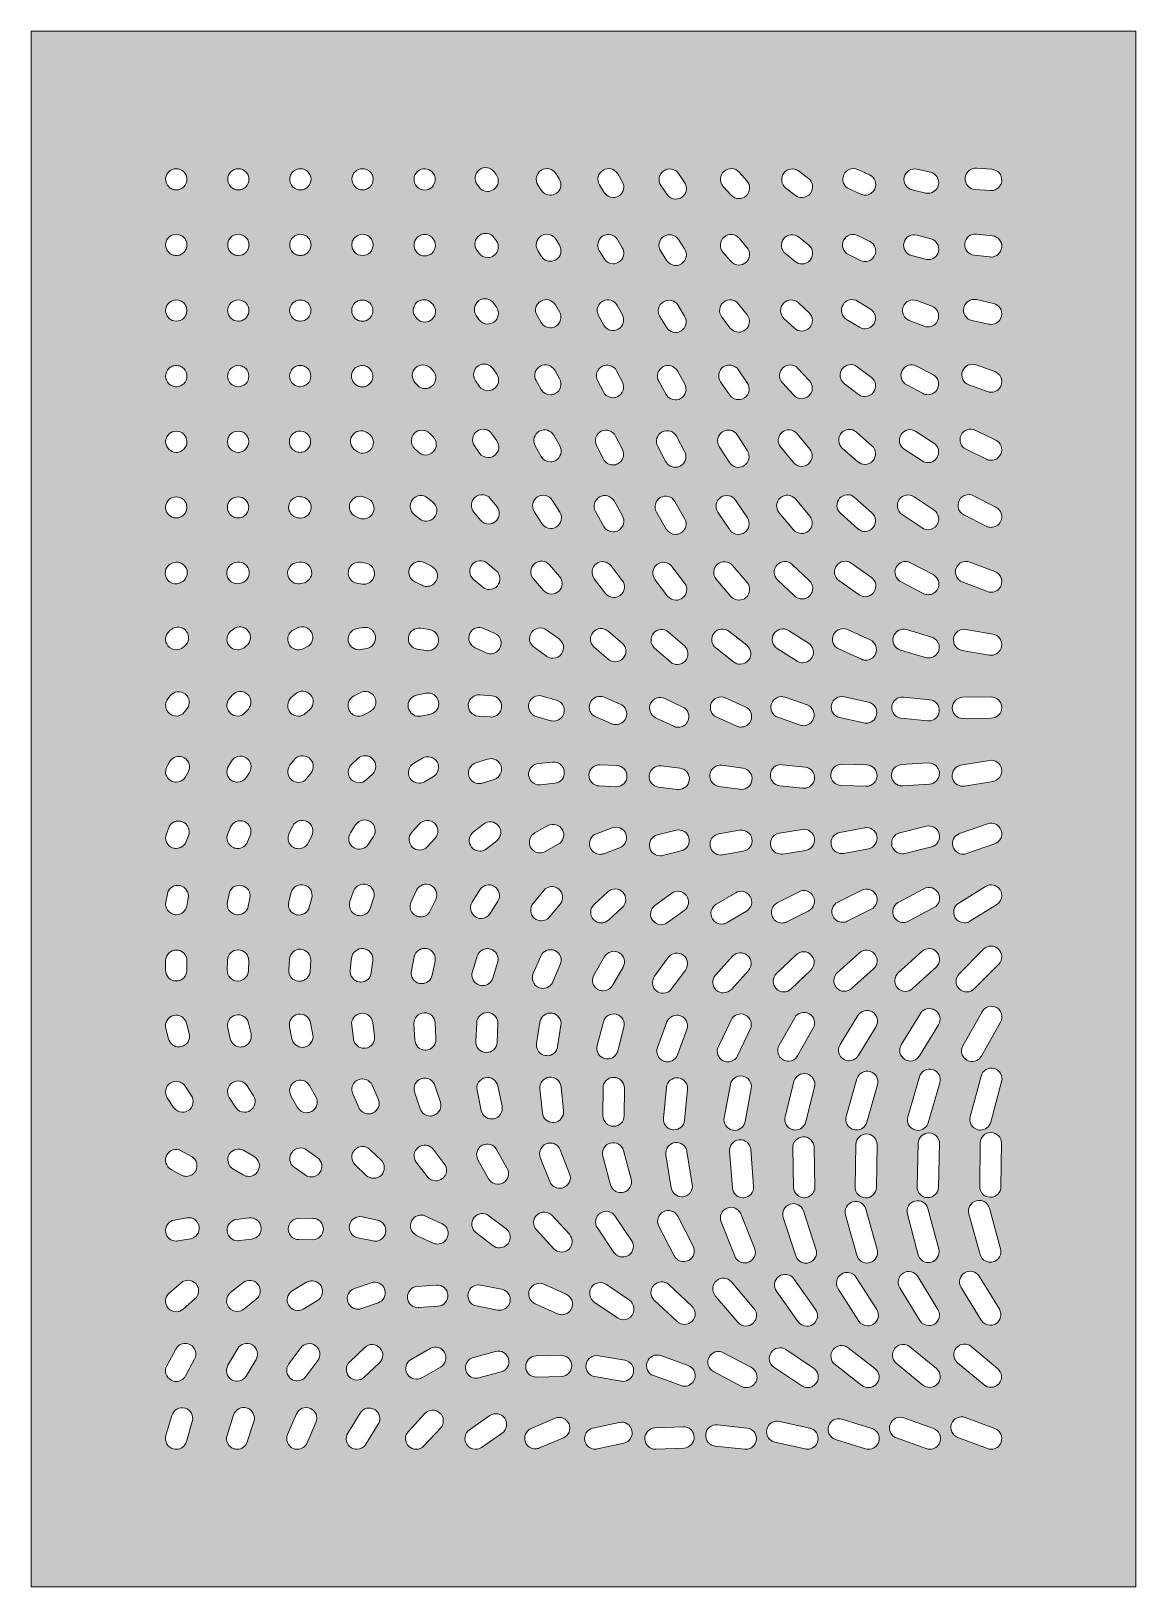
# Model space of a CAD drawing. Header units: millimetres. Extents: x 80.6 to 142.9, y -195.2 to -107.5.
import ezdxf

# ---------------------------------------------------------------- set-up
doc = ezdxf.new("R2010")
doc.units = ezdxf.units.MM
doc.header["$MEASUREMENT"] = 0
doc.layers.add('Layer 1', color=7, linetype='Continuous', lineweight=0)

msp = doc.modelspace()

# ---------------------------------------------------------------- hatches: boundary and pattern name
at = {"layer": 'Layer 1', "true_color": 0x006981, "transparency": 33554687}
h = msp.add_hatch(color=146, dxfattribs=at)
h.dxf.hatch_style = 2
edge = h.paths.add_edge_path()
edge.add_spline(control_points=[(135.363, -166.68), (135.363, -166.68), (134.747, -168.971), (134.747, -168.971), (134.675, -169.239), (134.433, -169.416), (134.168, -169.416), (134.117, -169.416), (134.065, -169.409), (134.012, -169.395), (133.692, -169.309), (133.503, -168.98), (133.588, -168.66), (133.588, -168.66), (134.204, -166.369), (134.204, -166.369), (134.289, -166.049), (134.616, -165.858), (134.939, -165.945), (135.259, -166.031), (135.448, -166.36), (135.363, -166.68)], knot_values=[0, 0, 0, 0, 1, 1, 1, 2, 2, 2, 3, 3, 3, 4, 4, 4, 5, 5, 5, 6, 6, 6, 7, 7, 7, 7], degree=3, periodic=0)
edge = h.paths.add_edge_path()
edge.add_spline(control_points=[(135.33, -187.018), (135.239, -187.258), (135.011, -187.407), (134.768, -187.407), (134.698, -187.407), (134.626, -187.394), (134.557, -187.368), (134.557, -187.368), (132.885, -186.74), (132.885, -186.74), (132.575, -186.624), (132.418, -186.278), (132.535, -185.967), (132.651, -185.657), (132.997, -185.5), (133.308, -185.617), (133.308, -185.617), (134.979, -186.245), (134.979, -186.245), (135.289, -186.361), (135.446, -186.707), (135.33, -187.018)], knot_values=[0, 0, 0, 0, 1, 1, 1, 2, 2, 2, 3, 3, 3, 4, 4, 4, 5, 5, 5, 6, 6, 6, 7, 7, 7, 7], degree=3, periodic=0)
edge = h.paths.add_edge_path()
edge.add_spline(control_points=[(131.878, -187.009), (131.79, -187.254), (131.56, -187.407), (131.314, -187.407), (131.246, -187.407), (131.178, -187.395), (131.111, -187.371), (131.111, -187.371), (129.433, -186.769), (129.433, -186.769), (129.121, -186.658), (128.959, -186.314), (129.071, -186.002), (129.183, -185.69), (129.527, -185.528), (129.838, -185.64), (129.838, -185.64), (131.516, -186.242), (131.516, -186.242), (131.828, -186.353), (131.99, -186.697), (131.878, -187.009)], knot_values=[0, 0, 0, 0, 1, 1, 1, 2, 2, 2, 3, 3, 3, 4, 4, 4, 5, 5, 5, 6, 6, 6, 7, 7, 7, 7], degree=3, periodic=0)
edge = h.paths.add_edge_path()
edge.add_spline(control_points=[(128.435, -186.984), (128.355, -187.242), (128.118, -187.407), (127.862, -187.407), (127.803, -187.407), (127.743, -187.398), (127.684, -187.379), (127.684, -187.379), (125.994, -186.855), (125.994, -186.855), (125.678, -186.757), (125.501, -186.42), (125.599, -186.104), (125.698, -185.787), (126.035, -185.61), (126.35, -185.709), (126.35, -185.709), (128.04, -186.234), (128.04, -186.234), (128.356, -186.332), (128.533, -186.668), (128.435, -186.984)], knot_values=[0, 0, 0, 0, 1, 1, 1, 2, 2, 2, 3, 3, 3, 4, 4, 4, 5, 5, 5, 6, 6, 6, 7, 7, 7, 7], degree=3, periodic=0)
edge = h.paths.add_edge_path()
edge.add_spline(control_points=[(124.917, -183.668), (124.802, -183.841), (124.612, -183.934), (124.418, -183.934), (124.304, -183.934), (124.188, -183.901), (124.085, -183.833), (124.085, -183.833), (122.521, -182.786), (122.521, -182.786), (122.246, -182.602), (122.172, -182.229), (122.357, -181.954), (122.541, -181.678), (122.913, -181.605), (123.189, -181.789), (123.189, -181.789), (124.753, -182.836), (124.753, -182.836), (125.028, -183.02), (125.102, -183.392), (124.917, -183.668)], knot_values=[0, 0, 0, 0, 1, 1, 1, 2, 2, 2, 3, 3, 3, 4, 4, 4, 5, 5, 5, 6, 6, 6, 7, 7, 7, 7], degree=3, periodic=0)
edge = h.paths.add_edge_path()
edge.add_spline(control_points=[(124.998, -186.939), (124.935, -187.218), (124.688, -187.407), (124.414, -187.407), (124.37, -187.407), (124.326, -187.402), (124.281, -187.391), (124.281, -187.391), (122.573, -187.004), (122.573, -187.004), (122.25, -186.931), (122.047, -186.61), (122.121, -186.287), (122.194, -185.963), (122.515, -185.759), (122.838, -185.834), (122.838, -185.834), (124.546, -186.222), (124.546, -186.222), (124.869, -186.295), (125.072, -186.616), (124.998, -186.939)], knot_values=[0, 0, 0, 0, 1, 1, 1, 2, 2, 2, 3, 3, 3, 4, 4, 4, 5, 5, 5, 6, 6, 6, 7, 7, 7, 7], degree=3, periodic=0)
edge = h.paths.add_edge_path()
edge.add_spline(control_points=[(121.498, -183.616), (121.39, -183.819), (121.183, -183.934), (120.968, -183.934), (120.873, -183.934), (120.776, -183.912), (120.687, -183.864), (120.687, -183.864), (119.108, -183.025), (119.108, -183.025), (118.815, -182.869), (118.704, -182.506), (118.86, -182.214), (119.015, -181.921), (119.379, -181.81), (119.671, -181.965), (119.671, -181.965), (121.25, -182.804), (121.25, -182.804), (121.543, -182.96), (121.654, -183.323), (121.498, -183.616)], knot_values=[0, 0, 0, 0, 1, 1, 1, 2, 2, 2, 3, 3, 3, 4, 4, 4, 5, 5, 5, 6, 6, 6, 7, 7, 7, 7], degree=3, periodic=0)
edge = h.paths.add_edge_path()
edge.add_spline(control_points=[(121.532, -186.87), (121.499, -187.178), (121.239, -187.407), (120.936, -187.407), (120.915, -187.407), (120.893, -187.406), (120.872, -187.403), (120.872, -187.403), (119.206, -187.227), (119.206, -187.227), (118.876, -187.192), (118.638, -186.897), (118.673, -186.567), (118.707, -186.238), (119.003, -185.996), (119.332, -186.034), (119.332, -186.034), (120.998, -186.21), (120.998, -186.21), (121.328, -186.245), (121.566, -186.54), (121.532, -186.87)], knot_values=[0, 0, 0, 0, 1, 1, 1, 2, 2, 2, 3, 3, 3, 4, 4, 4, 5, 5, 5, 6, 6, 6, 7, 7, 7, 7], degree=3, periodic=0)
edge = h.paths.add_edge_path()
edge.add_spline(control_points=[(118.049, -183.454), (117.96, -183.699), (117.73, -183.851), (117.484, -183.851), (117.416, -183.851), (117.348, -183.84), (117.281, -183.815), (117.281, -183.815), (115.732, -183.258), (115.732, -183.258), (115.42, -183.145), (115.258, -182.802), (115.371, -182.49), (115.483, -182.178), (115.827, -182.017), (116.139, -182.128), (116.139, -182.128), (117.687, -182.686), (117.687, -182.686), (117.999, -182.798), (118.161, -183.142), (118.049, -183.454)], knot_values=[0, 0, 0, 0, 1, 1, 1, 2, 2, 2, 3, 3, 3, 4, 4, 4, 5, 5, 5, 6, 6, 6, 7, 7, 7, 7], degree=3, periodic=0)
edge = h.paths.add_edge_path()
edge.add_spline(control_points=[(117.452, -187.336), (117.452, -187.336), (115.864, -187.406), (115.864, -187.406), (115.855, -187.407), (115.847, -187.407), (115.838, -187.407), (115.518, -187.407), (115.253, -187.156), (115.238, -186.833), (115.224, -186.502), (115.48, -186.222), (115.811, -186.207), (115.811, -186.207), (117.399, -186.137), (117.399, -186.137), (117.729, -186.117), (118.01, -186.378), (118.025, -186.71), (118.04, -187.041), (117.783, -187.321), (117.452, -187.336)], knot_values=[0, 0, 0, 0, 1, 1, 1, 2, 2, 2, 3, 3, 3, 4, 4, 4, 5, 5, 5, 6, 6, 6, 7, 7, 7, 7], degree=3, periodic=0)
edge = h.paths.add_edge_path()
edge.add_spline(control_points=[(114.525, -179.841), (114.409, -180.011), (114.22, -180.102), (114.029, -180.102), (113.912, -180.102), (113.794, -180.068), (113.691, -179.997), (113.691, -179.997), (112.392, -179.108), (112.392, -179.108), (112.118, -178.921), (112.049, -178.548), (112.236, -178.274), (112.422, -178.001), (112.796, -177.931), (113.07, -178.118), (113.07, -178.118), (114.369, -179.007), (114.369, -179.007), (114.642, -179.194), (114.712, -179.568), (114.525, -179.841)], knot_values=[0, 0, 0, 0, 1, 1, 1, 2, 2, 2, 3, 3, 3, 4, 4, 4, 5, 5, 5, 6, 6, 6, 7, 7, 7, 7], degree=3, periodic=0)
edge = h.paths.add_edge_path()
edge.add_spline(control_points=[(114.601, -183.08), (114.551, -183.372), (114.297, -183.579), (114.011, -183.579), (113.977, -183.579), (113.943, -183.576), (113.908, -183.57), (113.908, -183.57), (112.42, -183.314), (112.42, -183.314), (112.093, -183.258), (111.874, -182.948), (111.93, -182.621), (111.986, -182.294), (112.297, -182.073), (112.623, -182.132), (112.623, -182.132), (114.112, -182.387), (114.112, -182.387), (114.438, -182.444), (114.657, -182.754), (114.601, -183.08)], knot_values=[0, 0, 0, 0, 1, 1, 1, 2, 2, 2, 3, 3, 3, 4, 4, 4, 5, 5, 5, 6, 6, 6, 7, 7, 7, 7], degree=3, periodic=0)
edge = h.paths.add_edge_path()
edge.add_spline(control_points=[(114.058, -187.059), (114.058, -187.059), (112.575, -187.392), (112.575, -187.392), (112.531, -187.402), (112.487, -187.407), (112.443, -187.407), (112.169, -187.407), (111.921, -187.217), (111.858, -186.938), (111.786, -186.615), (111.989, -186.294), (112.313, -186.222), (112.313, -186.222), (113.796, -185.889), (113.796, -185.889), (114.117, -185.816), (114.44, -186.019), (114.512, -186.343), (114.585, -186.666), (114.382, -186.987), (114.058, -187.059)], knot_values=[0, 0, 0, 0, 1, 1, 1, 2, 2, 2, 3, 3, 3, 4, 4, 4, 5, 5, 5, 6, 6, 6, 7, 7, 7, 7], degree=3, periodic=0)
edge = h.paths.add_edge_path()
edge.add_spline(control_points=[(111.11, -179.466), (111.01, -179.689), (110.791, -179.821), (110.562, -179.821), (110.48, -179.821), (110.396, -179.804), (110.317, -179.769), (110.317, -179.769), (109.048, -179.2), (109.048, -179.2), (108.745, -179.065), (108.61, -178.71), (108.745, -178.407), (108.881, -178.105), (109.236, -177.97), (109.539, -178.105), (109.539, -178.105), (110.807, -178.673), (110.807, -178.673), (111.11, -178.808), (111.245, -179.164), (111.11, -179.466)], knot_values=[0, 0, 0, 0, 1, 1, 1, 2, 2, 2, 3, 3, 3, 4, 4, 4, 5, 5, 5, 6, 6, 6, 7, 7, 7, 7], degree=3, periodic=0)
edge = h.paths.add_edge_path()
edge.add_spline(control_points=[(110.531, -183.304), (110.531, -183.304), (109.139, -183.339), (109.139, -183.339), (109.133, -183.339), (109.128, -183.339), (109.123, -183.339), (108.799, -183.339), (108.532, -183.081), (108.524, -182.754), (108.515, -182.423), (108.777, -182.148), (109.108, -182.139), (109.108, -182.139), (110.501, -182.104), (110.501, -182.104), (110.827, -182.108), (111.107, -182.357), (111.116, -182.689), (111.124, -183.02), (110.862, -183.295), (110.531, -183.304)], knot_values=[0, 0, 0, 0, 1, 1, 1, 2, 2, 2, 3, 3, 3, 4, 4, 4, 5, 5, 5, 6, 6, 6, 7, 7, 7, 7], degree=3, periodic=0)
edge = h.paths.add_edge_path()
edge.add_spline(control_points=[(110.646, -186.765), (110.646, -186.765), (109.3, -187.334), (109.3, -187.334), (109.224, -187.366), (109.145, -187.381), (109.067, -187.381), (108.833, -187.381), (108.611, -187.244), (108.514, -187.015), (108.385, -186.71), (108.528, -186.358), (108.833, -186.229), (108.833, -186.229), (110.179, -185.66), (110.179, -185.66), (110.483, -185.53), (110.836, -185.674), (110.965, -185.979), (111.094, -186.284), (110.951, -186.636), (110.646, -186.765)], knot_values=[0, 0, 0, 0, 1, 1, 1, 2, 2, 2, 3, 3, 3, 4, 4, 4, 5, 5, 5, 6, 6, 6, 7, 7, 7, 7], degree=3, periodic=0)
edge = h.paths.add_edge_path()
edge.add_spline(control_points=[(107.641, -179.088), (107.584, -179.375), (107.334, -179.573), (107.053, -179.573), (107.014, -179.573), (106.975, -179.569), (106.936, -179.562), (106.936, -179.562), (105.745, -179.329), (105.745, -179.329), (105.42, -179.265), (105.208, -178.95), (105.272, -178.624), (105.336, -178.299), (105.651, -178.087), (105.976, -178.151), (105.976, -178.151), (107.167, -178.384), (107.167, -178.384), (107.492, -178.448), (107.704, -178.763), (107.641, -179.088)], knot_values=[0, 0, 0, 0, 1, 1, 1, 2, 2, 2, 3, 3, 3, 4, 4, 4, 5, 5, 5, 6, 6, 6, 7, 7, 7, 7], degree=3, periodic=0)
edge = h.paths.add_edge_path()
edge.add_spline(control_points=[(107.134, -183.048), (107.134, -183.048), (105.885, -183.386), (105.885, -183.386), (105.832, -183.4), (105.78, -183.407), (105.728, -183.407), (105.463, -183.407), (105.221, -183.231), (105.149, -182.964), (105.062, -182.644), (105.251, -182.314), (105.571, -182.228), (105.571, -182.228), (106.82, -181.889), (106.82, -181.889), (107.138, -181.803), (107.47, -181.992), (107.556, -182.312), (107.643, -182.631), (107.454, -182.961), (107.134, -183.048)], knot_values=[0, 0, 0, 0, 1, 1, 1, 2, 2, 2, 3, 3, 3, 4, 4, 4, 5, 5, 5, 6, 6, 6, 7, 7, 7, 7], degree=3, periodic=0)
edge = h.paths.add_edge_path()
edge.add_spline(control_points=[(107.19, -186.495), (107.19, -186.495), (106.033, -187.299), (106.033, -187.299), (105.929, -187.372), (105.81, -187.407), (105.691, -187.407), (105.502, -187.407), (105.315, -187.317), (105.198, -187.149), (105.009, -186.877), (105.076, -186.503), (105.348, -186.314), (105.348, -186.314), (106.504, -185.509), (106.504, -185.509), (106.776, -185.32), (107.15, -185.387), (107.34, -185.659), (107.529, -185.931), (107.461, -186.305), (107.19, -186.495)], knot_values=[0, 0, 0, 0, 1, 1, 1, 2, 2, 2, 3, 3, 3, 4, 4, 4, 5, 5, 5, 6, 6, 6, 7, 7, 7, 7], degree=3, periodic=0)
edge = h.paths.add_edge_path()
edge.add_spline(control_points=[(104.097, -175.49), (103.996, -175.709), (103.779, -175.837), (103.553, -175.837), (103.468, -175.837), (103.382, -175.819), (103.3, -175.781), (103.3, -175.781), (102.369, -175.348), (102.369, -175.348), (102.068, -175.208), (101.938, -174.851), (102.077, -174.551), (102.217, -174.25), (102.575, -174.12), (102.874, -174.26), (102.874, -174.26), (103.806, -174.693), (103.806, -174.693), (104.107, -174.833), (104.237, -175.19), (104.097, -175.49)], knot_values=[0, 0, 0, 0, 1, 1, 1, 2, 2, 2, 3, 3, 3, 4, 4, 4, 5, 5, 5, 6, 6, 6, 7, 7, 7, 7], degree=3, periodic=0)
edge = h.paths.add_edge_path()
edge.add_spline(control_points=[(103.576, -179.347), (103.576, -179.347), (102.496, -179.423), (102.496, -179.423), (102.481, -179.424), (102.467, -179.425), (102.453, -179.425), (102.141, -179.425), (101.877, -179.184), (101.855, -178.867), (101.832, -178.537), (102.081, -178.25), (102.411, -178.227), (102.411, -178.227), (103.491, -178.15), (103.491, -178.15), (103.824, -178.126), (104.108, -178.375), (104.132, -178.706), (104.155, -179.036), (103.906, -179.323), (103.576, -179.347)], knot_values=[0, 0, 0, 0, 1, 1, 1, 2, 2, 2, 3, 3, 3, 4, 4, 4, 5, 5, 5, 6, 6, 6, 7, 7, 7, 7], degree=3, periodic=0)
edge = h.paths.add_edge_path()
edge.add_spline(control_points=[(103.725, -182.772), (103.725, -182.772), (102.658, -183.38), (102.658, -183.38), (102.565, -183.433), (102.462, -183.459), (102.362, -183.459), (102.153, -183.459), (101.95, -183.35), (101.84, -183.156), (101.676, -182.868), (101.776, -182.502), (102.064, -182.338), (102.064, -182.338), (103.13, -181.729), (103.13, -181.729), (103.418, -181.565), (103.785, -181.665), (103.949, -181.953), (104.113, -182.241), (104.013, -182.607), (103.725, -182.772)], knot_values=[0, 0, 0, 0, 1, 1, 1, 2, 2, 2, 3, 3, 3, 4, 4, 4, 5, 5, 5, 6, 6, 6, 7, 7, 7, 7], degree=3, periodic=0)
edge = h.paths.add_edge_path()
edge.add_spline(control_points=[(103.718, -186.212), (103.718, -186.212), (102.783, -187.216), (102.783, -187.216), (102.665, -187.343), (102.504, -187.407), (102.344, -187.407), (102.197, -187.407), (102.051, -187.354), (101.935, -187.246), (101.692, -187.02), (101.679, -186.64), (101.905, -186.398), (101.905, -186.398), (102.839, -185.394), (102.839, -185.394), (103.065, -185.152), (103.445, -185.138), (103.687, -185.364), (103.93, -185.59), (103.943, -185.969), (103.718, -186.212)], knot_values=[0, 0, 0, 0, 1, 1, 1, 2, 2, 2, 3, 3, 3, 4, 4, 4, 5, 5, 5, 6, 6, 6, 7, 7, 7, 7], degree=3, periodic=0)
edge = h.paths.add_edge_path()
edge.add_spline(control_points=[(100.624, -175.2), (100.565, -175.483), (100.316, -175.677), (100.038, -175.677), (99.997, -175.677), (99.955, -175.673), (99.914, -175.664), (99.914, -175.664), (99.051, -175.482), (99.051, -175.482), (98.727, -175.414), (98.519, -175.096), (98.588, -174.771), (98.656, -174.447), (98.974, -174.238), (99.298, -174.308), (99.298, -174.308), (100.161, -174.49), (100.161, -174.49), (100.485, -174.558), (100.693, -174.876), (100.624, -175.2)], knot_values=[0, 0, 0, 0, 1, 1, 1, 2, 2, 2, 3, 3, 3, 4, 4, 4, 5, 5, 5, 6, 6, 6, 7, 7, 7, 7], degree=3, periodic=0)
edge = h.paths.add_edge_path()
edge.add_spline(control_points=[(100.196, -179.152), (100.196, -179.152), (99.26, -179.476), (99.26, -179.476), (99.195, -179.498), (99.128, -179.509), (99.063, -179.509), (98.815, -179.509), (98.582, -179.353), (98.496, -179.106), (98.388, -178.793), (98.554, -178.451), (98.867, -178.342), (98.867, -178.342), (99.803, -178.017), (99.803, -178.017), (100.116, -177.91), (100.458, -178.075), (100.566, -178.388), (100.675, -178.701), (100.509, -179.043), (100.196, -179.152)], knot_values=[0, 0, 0, 0, 1, 1, 1, 2, 2, 2, 3, 3, 3, 4, 4, 4, 5, 5, 5, 6, 6, 6, 7, 7, 7, 7], degree=3, periodic=0)
edge = h.paths.add_edge_path()
edge.add_spline(control_points=[(100.277, -182.539), (100.277, -182.539), (99.42, -183.345), (99.42, -183.345), (99.305, -183.453), (99.157, -183.507), (99.009, -183.507), (98.85, -183.507), (98.69, -183.444), (98.572, -183.318), (98.345, -183.077), (98.357, -182.697), (98.598, -182.47), (98.598, -182.47), (99.455, -181.665), (99.455, -181.665), (99.696, -181.438), (100.076, -181.449), (100.303, -181.691), (100.53, -181.932), (100.519, -182.312), (100.277, -182.539)], knot_values=[0, 0, 0, 0, 1, 1, 1, 2, 2, 2, 3, 3, 3, 4, 4, 4, 5, 5, 5, 6, 6, 6, 7, 7, 7, 7], degree=3, periodic=0)
edge = h.paths.add_edge_path()
edge.add_spline(control_points=[(100.211, -185.999), (100.211, -185.999), (99.516, -187.122), (99.516, -187.122), (99.403, -187.306), (99.207, -187.407), (99.005, -187.407), (98.898, -187.407), (98.789, -187.378), (98.691, -187.317), (98.409, -187.142), (98.322, -186.773), (98.496, -186.491), (98.496, -186.491), (99.191, -185.367), (99.191, -185.367), (99.364, -185.086), (99.735, -184.997), (100.017, -185.173), (100.298, -185.347), (100.386, -185.717), (100.211, -185.999)], knot_values=[0, 0, 0, 0, 1, 1, 1, 2, 2, 2, 3, 3, 3, 4, 4, 4, 5, 5, 5, 6, 6, 6, 7, 7, 7, 7], degree=3, periodic=0)
edge = h.paths.add_edge_path()
edge.add_spline(control_points=[(96.518, -175.594), (96.516, -175.594), (96.514, -175.594), (96.513, -175.594), (96.513, -175.594), (95.729, -175.588), (95.729, -175.588), (95.397, -175.585), (95.131, -175.314), (95.134, -174.982), (95.136, -174.653), (95.405, -174.387), (95.734, -174.387), (95.735, -174.387), (95.737, -174.387), (95.739, -174.387), (95.739, -174.387), (96.523, -174.394), (96.523, -174.394), (96.854, -174.397), (97.121, -174.668), (97.118, -174.999), (97.115, -175.328), (96.847, -175.594), (96.518, -175.594)], knot_values=[0, 0, 0, 0, 1, 1, 1, 2, 2, 2, 3, 3, 3, 4, 4, 4, 5, 5, 5, 6, 6, 6, 7, 7, 7, 8, 8, 8, 8], degree=3, periodic=0)
edge = h.paths.add_edge_path()
edge.add_spline(control_points=[(96.778, -179.024), (96.778, -179.024), (95.98, -179.505), (95.98, -179.505), (95.883, -179.563), (95.777, -179.591), (95.671, -179.591), (95.468, -179.591), (95.269, -179.487), (95.157, -179.301), (94.986, -179.017), (95.077, -178.648), (95.361, -178.477), (95.361, -178.477), (96.159, -177.996), (96.159, -177.996), (96.443, -177.826), (96.811, -177.917), (96.983, -178.201), (97.153, -178.485), (97.062, -178.854), (96.778, -179.024)], knot_values=[0, 0, 0, 0, 1, 1, 1, 2, 2, 2, 3, 3, 3, 4, 4, 4, 5, 5, 5, 6, 6, 6, 7, 7, 7, 7], degree=3, periodic=0)
edge = h.paths.add_edge_path()
edge.add_spline(control_points=[(96.798, -182.407), (96.798, -182.407), (96.127, -183.31), (96.127, -183.31), (96.009, -183.469), (95.828, -183.553), (95.645, -183.553), (95.521, -183.553), (95.395, -183.514), (95.288, -183.434), (95.022, -183.237), (94.966, -182.861), (95.164, -182.595), (95.164, -182.595), (95.835, -181.692), (95.835, -181.692), (96.033, -181.425), (96.408, -181.37), (96.674, -181.568), (96.941, -181.765), (96.996, -182.141), (96.798, -182.407)], knot_values=[0, 0, 0, 0, 1, 1, 1, 2, 2, 2, 3, 3, 3, 4, 4, 4, 5, 5, 5, 6, 6, 6, 7, 7, 7, 7], degree=3, periodic=0)
edge = h.paths.add_edge_path()
edge.add_spline(control_points=[(96.696, -185.889), (96.696, -185.889), (96.198, -187.044), (96.198, -187.044), (96.101, -187.271), (95.879, -187.407), (95.647, -187.407), (95.568, -187.407), (95.487, -187.391), (95.41, -187.358), (95.106, -187.226), (94.965, -186.874), (95.096, -186.569), (95.096, -186.569), (95.593, -185.414), (95.593, -185.414), (95.725, -185.11), (96.077, -184.971), (96.382, -185.1), (96.686, -185.231), (96.827, -185.584), (96.696, -185.889)], knot_values=[0, 0, 0, 0, 1, 1, 1, 2, 2, 2, 3, 3, 3, 4, 4, 4, 5, 5, 5, 6, 6, 6, 7, 7, 7, 7], degree=3, periodic=0)
edge = h.paths.add_edge_path()
edge.add_spline(control_points=[(93.081, -175.557), (93.081, -175.557), (92.357, -175.646), (92.357, -175.646), (92.332, -175.649), (92.308, -175.651), (92.283, -175.651), (91.984, -175.651), (91.726, -175.428), (91.688, -175.124), (91.648, -174.794), (91.882, -174.495), (92.211, -174.455), (92.211, -174.455), (92.935, -174.366), (92.935, -174.366), (93.261, -174.328), (93.563, -174.56), (93.604, -174.889), (93.644, -175.218), (93.41, -175.517), (93.081, -175.557)], knot_values=[0, 0, 0, 0, 1, 1, 1, 2, 2, 2, 3, 3, 3, 4, 4, 4, 5, 5, 5, 6, 6, 6, 7, 7, 7, 7], degree=3, periodic=0)
edge = h.paths.add_edge_path()
edge.add_spline(control_points=[(93.328, -178.955), (93.328, -178.955), (92.629, -179.508), (92.629, -179.508), (92.519, -179.596), (92.388, -179.638), (92.257, -179.638), (92.08, -179.638), (91.905, -179.56), (91.787, -179.411), (91.581, -179.151), (91.625, -178.774), (91.884, -178.568), (91.884, -178.568), (92.583, -178.014), (92.583, -178.014), (92.843, -177.808), (93.22, -177.852), (93.426, -178.112), (93.632, -178.372), (93.588, -178.749), (93.328, -178.955)], knot_values=[0, 0, 0, 0, 1, 1, 1, 2, 2, 2, 3, 3, 3, 4, 4, 4, 5, 5, 5, 6, 6, 6, 7, 7, 7, 7], degree=3, periodic=0)
edge = h.paths.add_edge_path()
edge.add_spline(control_points=[(93.317, -182.344), (93.317, -182.344), (92.766, -183.279), (92.766, -183.279), (92.654, -183.469), (92.454, -183.575), (92.248, -183.575), (92.145, -183.575), (92.04, -183.548), (91.944, -183.492), (91.659, -183.324), (91.564, -182.956), (91.732, -182.67), (91.732, -182.67), (92.283, -181.735), (92.283, -181.735), (92.451, -181.449), (92.818, -181.354), (93.104, -181.522), (93.39, -181.69), (93.485, -182.058), (93.317, -182.344)], knot_values=[0, 0, 0, 0, 1, 1, 1, 2, 2, 2, 3, 3, 3, 4, 4, 4, 5, 5, 5, 6, 6, 6, 7, 7, 7, 7], degree=3, periodic=0)
edge = h.paths.add_edge_path()
edge.add_spline(control_points=[(93.195, -185.843), (93.195, -185.843), (92.824, -186.991), (92.824, -186.991), (92.742, -187.245), (92.506, -187.407), (92.253, -187.407), (92.192, -187.407), (92.129, -187.397), (92.068, -187.377), (91.753, -187.275), (91.58, -186.937), (91.682, -186.622), (91.682, -186.622), (92.053, -185.473), (92.053, -185.473), (92.155, -185.158), (92.493, -184.984), (92.809, -185.087), (93.124, -185.189), (93.297, -185.527), (93.195, -185.843)], knot_values=[0, 0, 0, 0, 1, 1, 1, 2, 2, 2, 3, 3, 3, 4, 4, 4, 5, 5, 5, 6, 6, 6, 7, 7, 7, 7], degree=3, periodic=0)
edge = h.paths.add_edge_path()
edge.add_spline(control_points=[(89.618, -175.545), (89.618, -175.545), (88.915, -175.666), (88.915, -175.666), (88.88, -175.672), (88.846, -175.675), (88.812, -175.675), (88.526, -175.675), (88.272, -175.469), (88.222, -175.177), (88.166, -174.85), (88.385, -174.54), (88.712, -174.484), (88.712, -174.484), (89.414, -174.363), (89.414, -174.363), (89.742, -174.305), (90.051, -174.526), (90.107, -174.852), (90.163, -175.179), (89.944, -175.489), (89.618, -175.545)], knot_values=[0, 0, 0, 0, 1, 1, 1, 2, 2, 2, 3, 3, 3, 4, 4, 4, 5, 5, 5, 6, 6, 6, 7, 7, 7, 7], degree=3, periodic=0)
edge = h.paths.add_edge_path()
edge.add_spline(control_points=[(89.872, -178.935), (89.872, -178.935), (89.206, -179.51), (89.206, -179.51), (89.092, -179.608), (88.952, -179.657), (88.814, -179.657), (88.645, -179.657), (88.478, -179.586), (88.359, -179.449), (88.142, -179.198), (88.17, -178.819), (88.421, -178.602), (88.421, -178.602), (89.087, -178.027), (89.087, -178.027), (89.338, -177.81), (89.716, -177.838), (89.933, -178.088), (90.15, -178.339), (90.122, -178.718), (89.872, -178.935)], knot_values=[0, 0, 0, 0, 1, 1, 1, 2, 2, 2, 3, 3, 3, 4, 4, 4, 5, 5, 5, 6, 6, 6, 7, 7, 7, 7], degree=3, periodic=0)
edge = h.paths.add_edge_path()
edge.add_spline(control_points=[(89.85, -182.327), (89.85, -182.327), (89.341, -183.269), (89.341, -183.269), (89.232, -183.47), (89.026, -183.584), (88.812, -183.584), (88.716, -183.584), (88.619, -183.561), (88.528, -183.512), (88.236, -183.355), (88.128, -182.99), (88.285, -182.699), (88.285, -182.699), (88.795, -181.757), (88.795, -181.757), (88.952, -181.465), (89.315, -181.357), (89.608, -181.514), (89.899, -181.672), (90.008, -182.036), (89.85, -182.327)], knot_values=[0, 0, 0, 0, 1, 1, 1, 2, 2, 2, 3, 3, 3, 4, 4, 4, 5, 5, 5, 6, 6, 6, 7, 7, 7, 7], degree=3, periodic=0)
edge = h.paths.add_edge_path()
edge.add_spline(control_points=[(89.722, -185.835), (89.722, -185.835), (89.389, -186.975), (89.389, -186.975), (89.313, -187.237), (89.073, -187.407), (88.814, -187.407), (88.758, -187.407), (88.701, -187.399), (88.645, -187.383), (88.327, -187.29), (88.144, -186.957), (88.237, -186.639), (88.237, -186.639), (88.57, -185.499), (88.57, -185.499), (88.662, -185.181), (88.996, -184.999), (89.314, -185.091), (89.632, -185.184), (89.814, -185.517), (89.722, -185.835)], knot_values=[0, 0, 0, 0, 1, 1, 1, 2, 2, 2, 3, 3, 3, 4, 4, 4, 5, 5, 5, 6, 6, 6, 7, 7, 7, 7], degree=3, periodic=0)
edge = h.paths.add_edge_path()
edge.add_spline(control_points=[(88.482, -166.764), (88.759, -166.582), (89.131, -166.658), (89.314, -166.934), (89.314, -166.934), (89.671, -167.475), (89.671, -167.475), (89.854, -167.751), (89.778, -168.123), (89.502, -168.306), (89.4, -168.374), (89.285, -168.406), (89.171, -168.406), (88.976, -168.406), (88.786, -168.311), (88.67, -168.137), (88.67, -168.137), (88.313, -167.596), (88.313, -167.596), (88.13, -167.319), (88.206, -166.947), (88.482, -166.764)], knot_values=[0, 0, 0, 0, 1, 1, 1, 2, 2, 2, 3, 3, 3, 4, 4, 4, 5, 5, 5, 6, 6, 6, 7, 7, 7, 7], degree=3, periodic=0)
edge = h.paths.add_edge_path()
edge.add_spline(control_points=[(88.551, -137.471), (88.551, -137.471), (88.594, -137.452), (88.594, -137.452), (88.896, -137.317), (89.251, -137.452), (89.386, -137.755), (89.522, -138.057), (89.386, -138.412), (89.084, -138.547), (89.084, -138.547), (89.041, -138.566), (89.041, -138.566), (88.962, -138.602), (88.879, -138.619), (88.797, -138.619), (88.567, -138.619), (88.348, -138.486), (88.249, -138.263), (88.113, -137.961), (88.249, -137.606), (88.551, -137.471)], knot_values=[0, 0, 0, 0, 1, 1, 1, 2, 2, 2, 3, 3, 3, 4, 4, 4, 5, 5, 5, 6, 6, 6, 7, 7, 7, 7], degree=3, periodic=0)
edge = h.paths.add_edge_path()
edge.add_spline(control_points=[(88.23, -134.193), (88.237, -134.154), (88.247, -134.119), (88.265, -134.08), (88.279, -134.045), (88.297, -134.01), (88.318, -133.978), (88.339, -133.946), (88.364, -133.914), (88.392, -133.886), (88.614, -133.664), (89.02, -133.664), (89.242, -133.886), (89.27, -133.914), (89.295, -133.946), (89.316, -133.978), (89.338, -134.01), (89.355, -134.045), (89.373, -134.08), (89.387, -134.119), (89.397, -134.154), (89.404, -134.193), (89.415, -134.232), (89.418, -134.271), (89.418, -134.309), (89.418, -134.348), (89.415, -134.391), (89.404, -134.429), (89.397, -134.465), (89.387, -134.503), (89.373, -134.539), (89.355, -134.577), (89.338, -134.609), (89.316, -134.645), (89.295, -134.676), (89.27, -134.708), (89.242, -134.736), (89.129, -134.846), (88.974, -134.909), (88.819, -134.909), (88.66, -134.909), (88.505, -134.846), (88.392, -134.736), (88.364, -134.708), (88.339, -134.676), (88.318, -134.645), (88.297, -134.609), (88.279, -134.577), (88.265, -134.539), (88.247, -134.503), (88.237, -134.465), (88.23, -134.429), (88.223, -134.391), (88.215, -134.348), (88.215, -134.309), (88.215, -134.271), (88.223, -134.232), (88.23, -134.193)], knot_values=[0, 0, 0, 0, 1, 1, 1, 2, 2, 2, 3, 3, 3, 4, 4, 4, 5, 5, 5, 6, 6, 6, 7, 7, 7, 8, 8, 8, 9, 9, 9, 10, 10, 10, 11, 11, 11, 12, 12, 12, 13, 13, 13, 14, 14, 14, 15, 15, 15, 16, 16, 16, 17, 17, 17, 18, 18, 18, 19, 19, 19, 19], degree=3, periodic=0)
edge = h.paths.add_edge_path()
edge.add_spline(control_points=[(88.23, -130.496), (88.237, -130.457), (88.247, -130.418), (88.261, -130.383), (88.279, -130.348), (88.297, -130.312), (88.318, -130.281), (88.339, -130.246), (88.364, -130.217), (88.392, -130.189), (88.618, -129.963), (89.02, -129.963), (89.242, -130.189), (89.27, -130.217), (89.295, -130.246), (89.316, -130.281), (89.338, -130.312), (89.355, -130.348), (89.373, -130.383), (89.387, -130.418), (89.397, -130.457), (89.404, -130.496), (89.415, -130.535), (89.418, -130.574), (89.418, -130.613), (89.418, -130.771), (89.355, -130.923), (89.242, -131.036), (89.214, -131.064), (89.182, -131.089), (89.15, -131.11), (89.119, -131.134), (89.083, -131.152), (89.048, -131.166), (89.009, -131.18), (88.974, -131.194), (88.935, -131.202), (88.897, -131.209), (88.858, -131.212), (88.819, -131.212), (88.66, -131.212), (88.505, -131.149), (88.392, -131.036), (88.283, -130.926), (88.215, -130.771), (88.215, -130.613), (88.215, -130.574), (88.223, -130.535), (88.23, -130.496)], knot_values=[0, 0, 0, 0, 1, 1, 1, 2, 2, 2, 3, 3, 3, 4, 4, 4, 5, 5, 5, 6, 6, 6, 7, 7, 7, 8, 8, 8, 9, 9, 9, 10, 10, 10, 11, 11, 11, 12, 12, 12, 13, 13, 13, 14, 14, 14, 15, 15, 15, 16, 16, 16, 16], degree=3, periodic=0)
edge = h.paths.add_edge_path()
edge.add_spline(control_points=[(88.392, -126.488), (88.42, -126.464), (88.452, -126.435), (88.483, -126.414), (88.516, -126.393), (88.551, -126.375), (88.59, -126.361), (88.625, -126.344), (88.66, -126.333), (88.699, -126.326), (88.776, -126.312), (88.858, -126.312), (88.935, -126.326), (88.974, -126.333), (89.009, -126.344), (89.048, -126.361), (89.083, -126.375), (89.119, -126.393), (89.15, -126.414), (89.182, -126.435), (89.214, -126.464), (89.242, -126.488), (89.355, -126.601), (89.418, -126.756), (89.418, -126.915), (89.418, -127.071), (89.355, -127.226), (89.242, -127.339), (89.214, -127.367), (89.182, -127.391), (89.15, -127.413), (89.119, -127.434), (89.083, -127.455), (89.048, -127.469), (89.009, -127.483), (88.974, -127.494), (88.935, -127.504), (88.897, -127.512), (88.858, -127.515), (88.819, -127.515), (88.776, -127.515), (88.738, -127.512), (88.699, -127.504), (88.66, -127.494), (88.625, -127.483), (88.59, -127.469), (88.551, -127.455), (88.516, -127.434), (88.483, -127.413), (88.452, -127.391), (88.42, -127.367), (88.392, -127.339), (88.283, -127.226), (88.215, -127.071), (88.215, -126.915), (88.215, -126.756), (88.283, -126.601), (88.392, -126.488)], knot_values=[0, 0, 0, 0, 1, 1, 1, 2, 2, 2, 3, 3, 3, 4, 4, 4, 5, 5, 5, 6, 6, 6, 7, 7, 7, 8, 8, 8, 9, 9, 9, 10, 10, 10, 11, 11, 11, 12, 12, 12, 13, 13, 13, 14, 14, 14, 15, 15, 15, 16, 16, 16, 17, 17, 17, 18, 18, 18, 19, 19, 19, 19], degree=3, periodic=0)
edge = h.paths.add_edge_path()
edge.add_spline(control_points=[(88.23, -123.098), (88.237, -123.059), (88.247, -123.024), (88.261, -122.985), (88.279, -122.95), (88.297, -122.915), (88.318, -122.883), (88.339, -122.851), (88.364, -122.819), (88.392, -122.791), (88.533, -122.654), (88.741, -122.587), (88.935, -122.625), (88.974, -122.636), (89.009, -122.647), (89.048, -122.661), (89.083, -122.675), (89.119, -122.696), (89.15, -122.717), (89.182, -122.738), (89.214, -122.763), (89.242, -122.791), (89.27, -122.819), (89.295, -122.851), (89.316, -122.883), (89.338, -122.915), (89.355, -122.95), (89.373, -122.985), (89.387, -123.024), (89.397, -123.059), (89.404, -123.098), (89.415, -123.137), (89.418, -123.176), (89.418, -123.215), (89.418, -123.253), (89.415, -123.292), (89.404, -123.331), (89.397, -123.37), (89.387, -123.408), (89.373, -123.444), (89.355, -123.479), (89.338, -123.515), (89.316, -123.55), (89.295, -123.581), (89.27, -123.613), (89.242, -123.641), (89.129, -123.751), (88.974, -123.814), (88.819, -123.814), (88.66, -123.814), (88.505, -123.751), (88.392, -123.641), (88.364, -123.613), (88.339, -123.581), (88.318, -123.55), (88.297, -123.515), (88.279, -123.479), (88.261, -123.444), (88.247, -123.408), (88.237, -123.37), (88.23, -123.331), (88.223, -123.292), (88.215, -123.253), (88.215, -123.215), (88.215, -123.176), (88.223, -123.137), (88.23, -123.098)], knot_values=[0, 0, 0, 0, 1, 1, 1, 2, 2, 2, 3, 3, 3, 4, 4, 4, 5, 5, 5, 6, 6, 6, 7, 7, 7, 8, 8, 8, 9, 9, 9, 10, 10, 10, 11, 11, 11, 12, 12, 12, 13, 13, 13, 14, 14, 14, 15, 15, 15, 16, 16, 16, 17, 17, 17, 18, 18, 18, 19, 19, 19, 20, 20, 20, 21, 21, 21, 22, 22, 22, 22], degree=3, periodic=0)
edge = h.paths.add_edge_path()
edge.add_spline(control_points=[(88.23, -119.398), (88.237, -119.359), (88.247, -119.32), (88.265, -119.285), (88.279, -119.25), (88.297, -119.214), (88.318, -119.182), (88.339, -119.147), (88.364, -119.119), (88.392, -119.091), (88.42, -119.062), (88.452, -119.038), (88.483, -119.017), (88.516, -118.992), (88.551, -118.974), (88.59, -118.96), (88.625, -118.946), (88.664, -118.932), (88.699, -118.925), (88.893, -118.886), (89.101, -118.95), (89.242, -119.091), (89.27, -119.119), (89.295, -119.147), (89.316, -119.182), (89.338, -119.214), (89.359, -119.25), (89.373, -119.285), (89.387, -119.32), (89.397, -119.359), (89.408, -119.398), (89.415, -119.436), (89.418, -119.475), (89.418, -119.514), (89.418, -119.553), (89.415, -119.592), (89.408, -119.63), (89.397, -119.669), (89.387, -119.708), (89.373, -119.743), (89.359, -119.779), (89.338, -119.814), (89.316, -119.846), (89.295, -119.881), (89.27, -119.909), (89.242, -119.937), (89.214, -119.965), (89.182, -119.99), (89.15, -120.011), (89.119, -120.036), (89.083, -120.054), (89.048, -120.068), (89.009, -120.082), (88.974, -120.096), (88.935, -120.103), (88.897, -120.11), (88.858, -120.114), (88.819, -120.114), (88.78, -120.114), (88.738, -120.11), (88.699, -120.103), (88.664, -120.096), (88.625, -120.082), (88.59, -120.068), (88.551, -120.054), (88.516, -120.036), (88.483, -120.011), (88.452, -119.99), (88.42, -119.965), (88.392, -119.937), (88.364, -119.909), (88.339, -119.881), (88.318, -119.846), (88.297, -119.814), (88.279, -119.779), (88.265, -119.743), (88.247, -119.708), (88.237, -119.669), (88.23, -119.63), (88.223, -119.592), (88.215, -119.553), (88.215, -119.514), (88.215, -119.475), (88.223, -119.436), (88.23, -119.398)], knot_values=[0, 0, 0, 0, 1, 1, 1, 2, 2, 2, 3, 3, 3, 4, 4, 4, 5, 5, 5, 6, 6, 6, 7, 7, 7, 8, 8, 8, 9, 9, 9, 10, 10, 10, 11, 11, 11, 12, 12, 12, 13, 13, 13, 14, 14, 14, 15, 15, 15, 16, 16, 16, 17, 17, 17, 18, 18, 18, 19, 19, 19, 20, 20, 20, 21, 21, 21, 22, 22, 22, 23, 23, 23, 24, 24, 24, 25, 25, 25, 26, 26, 26, 27, 27, 27, 28, 28, 28, 28], degree=3, periodic=0)
edge = h.paths.add_edge_path()
edge.add_spline(control_points=[(88.23, -115.697), (88.237, -115.662), (88.247, -115.623), (88.265, -115.587), (88.279, -115.549), (88.297, -115.513), (88.318, -115.482), (88.339, -115.45), (88.364, -115.418), (88.392, -115.39), (88.614, -115.168), (89.02, -115.168), (89.242, -115.39), (89.27, -115.418), (89.295, -115.45), (89.316, -115.482), (89.338, -115.513), (89.355, -115.549), (89.373, -115.587), (89.387, -115.623), (89.397, -115.662), (89.404, -115.697), (89.415, -115.736), (89.418, -115.778), (89.418, -115.817), (89.418, -115.972), (89.355, -116.127), (89.242, -116.24), (89.129, -116.353), (88.974, -116.417), (88.819, -116.417), (88.776, -116.417), (88.738, -116.413), (88.699, -116.403), (88.664, -116.395), (88.625, -116.385), (88.59, -116.371), (88.551, -116.353), (88.516, -116.335), (88.483, -116.314), (88.452, -116.293), (88.42, -116.269), (88.392, -116.24), (88.283, -116.127), (88.215, -115.972), (88.215, -115.817), (88.215, -115.778), (88.223, -115.736), (88.23, -115.697)], knot_values=[0, 0, 0, 0, 1, 1, 1, 2, 2, 2, 3, 3, 3, 4, 4, 4, 5, 5, 5, 6, 6, 6, 7, 7, 7, 8, 8, 8, 9, 9, 9, 10, 10, 10, 11, 11, 11, 12, 12, 12, 13, 13, 13, 14, 14, 14, 15, 15, 15, 16, 16, 16, 16], degree=3, periodic=0)
edge = h.paths.add_edge_path()
edge.add_spline(control_points=[(89.29, -142.128), (89.29, -142.128), (89.191, -142.207), (89.191, -142.207), (89.08, -142.296), (88.948, -142.339), (88.816, -142.339), (88.64, -142.339), (88.466, -142.262), (88.347, -142.114), (88.14, -141.856), (88.182, -141.478), (88.44, -141.271), (88.44, -141.271), (88.539, -141.192), (88.539, -141.192), (88.798, -140.984), (89.176, -141.026), (89.383, -141.285), (89.59, -141.543), (89.548, -141.921), (89.29, -142.128)], knot_values=[0, 0, 0, 0, 1, 1, 1, 2, 2, 2, 3, 3, 3, 4, 4, 4, 5, 5, 5, 6, 6, 6, 7, 7, 7, 7], degree=3, periodic=0)
edge = h.paths.add_edge_path()
edge.add_spline(control_points=[(89.421, -145.674), (89.421, -145.674), (89.289, -145.843), (89.289, -145.843), (89.17, -145.994), (88.994, -146.073), (88.816, -146.073), (88.687, -146.073), (88.556, -146.031), (88.447, -145.945), (88.186, -145.741), (88.14, -145.363), (88.344, -145.103), (88.344, -145.103), (88.477, -144.934), (88.477, -144.934), (88.681, -144.673), (89.058, -144.627), (89.319, -144.831), (89.58, -145.036), (89.626, -145.413), (89.421, -145.674)], knot_values=[0, 0, 0, 0, 1, 1, 1, 2, 2, 2, 3, 3, 3, 4, 4, 4, 5, 5, 5, 6, 6, 6, 7, 7, 7, 7], degree=3, periodic=0)
edge = h.paths.add_edge_path()
edge.add_spline(control_points=[(89.484, -149.244), (89.484, -149.244), (89.34, -149.499), (89.34, -149.499), (89.229, -149.693), (89.026, -149.803), (88.817, -149.803), (88.717, -149.803), (88.615, -149.778), (88.522, -149.725), (88.233, -149.561), (88.132, -149.195), (88.296, -148.907), (88.296, -148.907), (88.44, -148.652), (88.44, -148.652), (88.604, -148.364), (88.97, -148.262), (89.258, -148.426), (89.546, -148.589), (89.647, -148.956), (89.484, -149.244)], knot_values=[0, 0, 0, 0, 1, 1, 1, 2, 2, 2, 3, 3, 3, 4, 4, 4, 5, 5, 5, 6, 6, 6, 7, 7, 7, 7], degree=3, periodic=0)
edge = h.paths.add_edge_path()
edge.add_spline(control_points=[(88.665, -162.953), (88.986, -162.871), (89.313, -163.065), (89.394, -163.386), (89.394, -163.386), (89.546, -163.978), (89.546, -163.978), (89.628, -164.299), (89.434, -164.626), (89.113, -164.708), (89.063, -164.72), (89.013, -164.727), (88.964, -164.727), (88.696, -164.727), (88.452, -164.546), (88.383, -164.275), (88.383, -164.275), (88.232, -163.683), (88.232, -163.683), (88.15, -163.362), (88.344, -163.035), (88.665, -162.953)], knot_values=[0, 0, 0, 0, 1, 1, 1, 2, 2, 2, 3, 3, 3, 4, 4, 4, 5, 5, 5, 6, 6, 6, 7, 7, 7, 7], degree=3, periodic=0)
edge = h.paths.add_edge_path()
edge.add_spline(control_points=[(88.218, -159.865), (88.22, -159.535), (88.488, -159.268), (88.818, -159.268), (88.819, -159.268), (88.82, -159.268), (88.821, -159.268), (89.153, -159.27), (89.42, -159.54), (89.418, -159.872), (89.418, -159.872), (89.415, -160.413), (89.415, -160.413), (89.413, -160.743), (89.145, -161.009), (88.815, -161.009), (88.814, -161.009), (88.812, -161.009), (88.811, -161.009), (88.48, -161.007), (88.213, -160.737), (88.215, -160.406), (88.215, -160.406), (88.218, -159.865), (88.218, -159.865)], knot_values=[0, 0, 0, 0, 1, 1, 1, 2, 2, 2, 3, 3, 3, 4, 4, 4, 5, 5, 5, 6, 6, 6, 7, 7, 7, 8, 8, 8, 8], degree=3, periodic=0)
edge = h.paths.add_edge_path()
edge.add_spline(control_points=[(88.258, -152.721), (88.258, -152.721), (88.39, -152.377), (88.39, -152.377), (88.509, -152.068), (88.858, -151.913), (89.165, -152.032), (89.475, -152.151), (89.629, -152.499), (89.51, -152.808), (89.51, -152.808), (89.377, -153.151), (89.377, -153.151), (89.286, -153.39), (89.058, -153.536), (88.818, -153.536), (88.746, -153.536), (88.673, -153.523), (88.602, -153.496), (88.293, -153.377), (88.139, -153.03), (88.258, -152.721)], knot_values=[0, 0, 0, 0, 1, 1, 1, 2, 2, 2, 3, 3, 3, 4, 4, 4, 5, 5, 5, 6, 6, 6, 7, 7, 7, 7], degree=3, periodic=0)
edge = h.paths.add_edge_path()
edge.add_spline(control_points=[(88.229, -156.562), (88.229, -156.562), (88.316, -156.11), (88.316, -156.11), (88.378, -155.784), (88.692, -155.57), (89.019, -155.635), (89.344, -155.697), (89.557, -156.012), (89.494, -156.337), (89.494, -156.337), (89.407, -156.789), (89.407, -156.789), (89.351, -157.076), (89.1, -157.276), (88.818, -157.276), (88.78, -157.276), (88.743, -157.272), (88.704, -157.265), (88.379, -157.202), (88.166, -156.888), (88.229, -156.562)], knot_values=[0, 0, 0, 0, 1, 1, 1, 2, 2, 2, 3, 3, 3, 4, 4, 4, 5, 5, 5, 6, 6, 6, 7, 7, 7, 7], degree=3, periodic=0)
edge = h.paths.add_edge_path()
edge.add_spline(control_points=[(89.915, -171.71), (89.805, -171.909), (89.6, -172.022), (89.387, -172.022), (89.29, -172.022), (89.191, -171.998), (89.1, -171.948), (89.1, -171.948), (88.525, -171.633), (88.525, -171.633), (88.234, -171.474), (88.128, -171.109), (88.287, -170.818), (88.446, -170.528), (88.81, -170.421), (89.102, -170.58), (89.102, -170.58), (89.677, -170.895), (89.677, -170.895), (89.967, -171.054), (90.074, -171.419), (89.915, -171.71)], knot_values=[0, 0, 0, 0, 1, 1, 1, 2, 2, 2, 3, 3, 3, 4, 4, 4, 5, 5, 5, 6, 6, 6, 7, 7, 7, 7], degree=3, periodic=0)
edge = h.paths.add_edge_path()
edge.add_spline(control_points=[(92.084, -137.443), (92.084, -137.443), (92.156, -137.421), (92.156, -137.421), (92.472, -137.324), (92.809, -137.5), (92.907, -137.817), (93.005, -138.134), (92.828, -138.469), (92.511, -138.568), (92.511, -138.568), (92.439, -138.59), (92.439, -138.59), (92.38, -138.608), (92.32, -138.617), (92.261, -138.617), (92.005, -138.617), (91.768, -138.451), (91.688, -138.194), (91.59, -137.878), (91.767, -137.542), (92.084, -137.443)], knot_values=[0, 0, 0, 0, 1, 1, 1, 2, 2, 2, 3, 3, 3, 4, 4, 4, 5, 5, 5, 6, 6, 6, 7, 7, 7, 7], degree=3, periodic=0)
edge = h.paths.add_edge_path()
edge.add_spline(control_points=[(91.877, -133.886), (92.103, -133.66), (92.505, -133.66), (92.728, -133.886), (92.841, -133.996), (92.904, -134.151), (92.904, -134.309), (92.904, -134.348), (92.9, -134.387), (92.89, -134.426), (92.883, -134.465), (92.872, -134.503), (92.858, -134.539), (92.844, -134.574), (92.823, -134.609), (92.802, -134.641), (92.781, -134.676), (92.756, -134.705), (92.728, -134.733), (92.699, -134.761), (92.668, -134.786), (92.636, -134.807), (92.604, -134.828), (92.569, -134.849), (92.534, -134.863), (92.495, -134.878), (92.459, -134.888), (92.421, -134.899), (92.382, -134.906), (92.343, -134.909), (92.304, -134.909), (92.146, -134.909), (91.99, -134.846), (91.877, -134.733), (91.853, -134.705), (91.825, -134.676), (91.803, -134.641), (91.782, -134.609), (91.765, -134.574), (91.75, -134.539), (91.733, -134.503), (91.722, -134.465), (91.715, -134.426), (91.708, -134.387), (91.705, -134.348), (91.705, -134.309), (91.705, -134.151), (91.768, -133.996), (91.877, -133.886)], knot_values=[0, 0, 0, 0, 1, 1, 1, 2, 2, 2, 3, 3, 3, 4, 4, 4, 5, 5, 5, 6, 6, 6, 7, 7, 7, 8, 8, 8, 9, 9, 9, 10, 10, 10, 11, 11, 11, 12, 12, 12, 13, 13, 13, 14, 14, 14, 15, 15, 15, 16, 16, 16, 16], degree=3, periodic=0)
edge = h.paths.add_edge_path()
edge.add_spline(control_points=[(91.719, -130.492), (91.726, -130.457), (91.74, -130.418), (91.754, -130.383), (91.768, -130.344), (91.786, -130.312), (91.81, -130.277), (91.831, -130.246), (91.856, -130.214), (91.884, -130.186), (92.103, -129.963), (92.509, -129.963), (92.731, -130.186), (92.759, -130.214), (92.784, -130.246), (92.805, -130.277), (92.83, -130.312), (92.847, -130.344), (92.862, -130.383), (92.876, -130.418), (92.89, -130.457), (92.897, -130.492), (92.904, -130.531), (92.907, -130.574), (92.907, -130.613), (92.907, -130.771), (92.844, -130.923), (92.731, -131.036), (92.703, -131.064), (92.675, -131.089), (92.639, -131.11), (92.608, -131.131), (92.572, -131.152), (92.537, -131.166), (92.502, -131.18), (92.463, -131.191), (92.424, -131.198), (92.385, -131.209), (92.346, -131.212), (92.308, -131.212), (92.149, -131.212), (91.994, -131.149), (91.884, -131.036), (91.771, -130.923), (91.708, -130.771), (91.708, -130.613), (91.708, -130.574), (91.712, -130.531), (91.719, -130.492)], knot_values=[0, 0, 0, 0, 1, 1, 1, 2, 2, 2, 3, 3, 3, 4, 4, 4, 5, 5, 5, 6, 6, 6, 7, 7, 7, 8, 8, 8, 9, 9, 9, 10, 10, 10, 11, 11, 11, 12, 12, 12, 13, 13, 13, 14, 14, 14, 15, 15, 15, 16, 16, 16, 16], degree=3, periodic=0)
edge = h.paths.add_edge_path()
edge.add_spline(control_points=[(91.888, -126.488), (92.025, -126.351), (92.23, -126.284), (92.428, -126.326), (92.466, -126.333), (92.505, -126.344), (92.54, -126.358), (92.576, -126.375), (92.611, -126.393), (92.643, -126.414), (92.678, -126.435), (92.706, -126.46), (92.735, -126.488), (92.847, -126.601), (92.911, -126.756), (92.911, -126.912), (92.911, -127.071), (92.847, -127.226), (92.735, -127.339), (92.625, -127.448), (92.47, -127.515), (92.311, -127.515), (92.153, -127.515), (91.997, -127.448), (91.888, -127.339), (91.775, -127.226), (91.712, -127.071), (91.712, -126.912), (91.712, -126.756), (91.775, -126.601), (91.888, -126.488)], knot_values=[0, 0, 0, 0, 1, 1, 1, 2, 2, 2, 3, 3, 3, 4, 4, 4, 5, 5, 5, 6, 6, 6, 7, 7, 7, 8, 8, 8, 9, 9, 9, 10, 10, 10, 10], degree=3, periodic=0)
edge = h.paths.add_edge_path()
edge.add_spline(control_points=[(91.891, -122.791), (92.029, -122.65), (92.237, -122.587), (92.431, -122.625), (92.47, -122.636), (92.509, -122.647), (92.544, -122.661), (92.579, -122.675), (92.615, -122.696), (92.65, -122.717), (92.682, -122.738), (92.713, -122.763), (92.738, -122.791), (92.851, -122.904), (92.915, -123.059), (92.915, -123.215), (92.915, -123.253), (92.911, -123.292), (92.904, -123.331), (92.897, -123.37), (92.883, -123.408), (92.869, -123.444), (92.855, -123.479), (92.833, -123.515), (92.812, -123.55), (92.791, -123.581), (92.766, -123.613), (92.738, -123.638), (92.71, -123.666), (92.682, -123.691), (92.647, -123.715), (92.615, -123.737), (92.579, -123.754), (92.544, -123.769), (92.509, -123.786), (92.47, -123.797), (92.431, -123.804), (92.392, -123.811), (92.354, -123.814), (92.315, -123.814), (92.156, -123.814), (92.001, -123.751), (91.891, -123.638), (91.863, -123.613), (91.839, -123.581), (91.817, -123.55), (91.793, -123.515), (91.775, -123.479), (91.761, -123.444), (91.747, -123.408), (91.733, -123.37), (91.726, -123.331), (91.719, -123.292), (91.715, -123.253), (91.715, -123.215), (91.715, -123.056), (91.779, -122.904), (91.891, -122.791)], knot_values=[0, 0, 0, 0, 1, 1, 1, 2, 2, 2, 3, 3, 3, 4, 4, 4, 5, 5, 5, 6, 6, 6, 7, 7, 7, 8, 8, 8, 9, 9, 9, 10, 10, 10, 11, 11, 11, 12, 12, 12, 13, 13, 13, 14, 14, 14, 15, 15, 15, 16, 16, 16, 17, 17, 17, 18, 18, 18, 19, 19, 19, 19], degree=3, periodic=0)
edge = h.paths.add_edge_path()
edge.add_spline(control_points=[(91.729, -119.398), (91.736, -119.359), (91.747, -119.32), (91.765, -119.285), (91.779, -119.25), (91.796, -119.214), (91.817, -119.182), (91.842, -119.147), (91.867, -119.119), (91.891, -119.091), (91.92, -119.062), (91.951, -119.038), (91.983, -119.013), (92.019, -118.992), (92.05, -118.974), (92.089, -118.96), (92.124, -118.946), (92.163, -118.932), (92.202, -118.925), (92.396, -118.886), (92.604, -118.95), (92.742, -119.091), (92.77, -119.119), (92.795, -119.147), (92.816, -119.182), (92.837, -119.214), (92.858, -119.25), (92.872, -119.285), (92.886, -119.32), (92.897, -119.359), (92.904, -119.398), (92.915, -119.436), (92.918, -119.475), (92.918, -119.514), (92.918, -119.553), (92.915, -119.592), (92.904, -119.63), (92.897, -119.669), (92.886, -119.708), (92.872, -119.743), (92.858, -119.779), (92.837, -119.814), (92.816, -119.846), (92.795, -119.881), (92.77, -119.909), (92.742, -119.937), (92.629, -120.05), (92.477, -120.114), (92.318, -120.114), (92.28, -120.114), (92.241, -120.11), (92.202, -120.103), (92.163, -120.093), (92.124, -120.082), (92.089, -120.068), (92.054, -120.054), (92.019, -120.033), (91.983, -120.011), (91.951, -119.99), (91.92, -119.965), (91.891, -119.937), (91.867, -119.909), (91.842, -119.881), (91.817, -119.846), (91.796, -119.814), (91.779, -119.779), (91.765, -119.743), (91.747, -119.708), (91.736, -119.669), (91.729, -119.63), (91.722, -119.592), (91.719, -119.553), (91.719, -119.514), (91.719, -119.475), (91.722, -119.436), (91.729, -119.398)], knot_values=[0, 0, 0, 0, 1, 1, 1, 2, 2, 2, 3, 3, 3, 4, 4, 4, 5, 5, 5, 6, 6, 6, 7, 7, 7, 8, 8, 8, 9, 9, 9, 10, 10, 10, 11, 11, 11, 12, 12, 12, 13, 13, 13, 14, 14, 14, 15, 15, 15, 16, 16, 16, 17, 17, 17, 18, 18, 18, 19, 19, 19, 20, 20, 20, 21, 21, 21, 22, 22, 22, 23, 23, 23, 24, 24, 24, 25, 25, 25, 25], degree=3, periodic=0)
edge = h.paths.add_edge_path()
edge.add_spline(control_points=[(91.895, -115.39), (92.117, -115.168), (92.519, -115.168), (92.742, -115.39), (92.77, -115.418), (92.795, -115.45), (92.816, -115.482), (92.841, -115.513), (92.858, -115.549), (92.872, -115.587), (92.886, -115.623), (92.9, -115.662), (92.907, -115.697), (92.915, -115.736), (92.918, -115.778), (92.918, -115.817), (92.918, -115.972), (92.855, -116.127), (92.742, -116.24), (92.713, -116.269), (92.685, -116.293), (92.653, -116.314), (92.618, -116.335), (92.583, -116.353), (92.548, -116.371), (92.513, -116.385), (92.474, -116.395), (92.435, -116.403), (92.396, -116.413), (92.357, -116.417), (92.318, -116.417), (92.16, -116.417), (92.008, -116.353), (91.895, -116.24), (91.782, -116.127), (91.719, -115.972), (91.719, -115.817), (91.719, -115.658), (91.782, -115.503), (91.895, -115.39)], knot_values=[0, 0, 0, 0, 1, 1, 1, 2, 2, 2, 3, 3, 3, 4, 4, 4, 5, 5, 5, 6, 6, 6, 7, 7, 7, 8, 8, 8, 9, 9, 9, 10, 10, 10, 11, 11, 11, 12, 12, 12, 13, 13, 13, 13], degree=3, periodic=0)
edge = h.paths.add_edge_path()
edge.add_spline(control_points=[(92.764, -142.126), (92.764, -142.126), (92.638, -142.222), (92.638, -142.222), (92.529, -142.304), (92.402, -142.343), (92.276, -142.343), (92.094, -142.343), (91.915, -142.261), (91.797, -142.105), (91.597, -141.841), (91.649, -141.465), (91.913, -141.265), (91.913, -141.265), (92.04, -141.169), (92.04, -141.169), (92.303, -140.97), (92.68, -141.021), (92.88, -141.286), (93.08, -141.55), (93.028, -141.926), (92.764, -142.126)], knot_values=[0, 0, 0, 0, 1, 1, 1, 2, 2, 2, 3, 3, 3, 4, 4, 4, 5, 5, 5, 6, 6, 6, 7, 7, 7, 7], degree=3, periodic=0)
edge = h.paths.add_edge_path()
edge.add_spline(control_points=[(92.887, -145.68), (92.887, -145.68), (92.731, -145.864), (92.731, -145.864), (92.612, -146.004), (92.443, -146.077), (92.272, -146.077), (92.135, -146.077), (91.998, -146.03), (91.885, -145.934), (91.632, -145.72), (91.601, -145.341), (91.815, -145.088), (91.815, -145.088), (91.971, -144.904), (91.971, -144.904), (92.186, -144.651), (92.564, -144.62), (92.817, -144.834), (93.07, -145.048), (93.101, -145.427), (92.887, -145.68)], knot_values=[0, 0, 0, 0, 1, 1, 1, 2, 2, 2, 3, 3, 3, 4, 4, 4, 5, 5, 5, 6, 6, 6, 7, 7, 7, 7], degree=3, periodic=0)
edge = h.paths.add_edge_path()
edge.add_spline(control_points=[(92.95, -149.248), (92.95, -149.248), (92.785, -149.519), (92.785, -149.519), (92.672, -149.704), (92.475, -149.806), (92.272, -149.806), (92.166, -149.806), (92.058, -149.778), (91.961, -149.718), (91.678, -149.546), (91.588, -149.176), (91.761, -148.894), (91.761, -148.894), (91.926, -148.623), (91.926, -148.623), (92.098, -148.34), (92.468, -148.25), (92.751, -148.423), (93.033, -148.596), (93.123, -148.965), (92.95, -149.248)], knot_values=[0, 0, 0, 0, 1, 1, 1, 2, 2, 2, 3, 3, 3, 4, 4, 4, 5, 5, 5, 6, 6, 6, 7, 7, 7, 7], degree=3, periodic=0)
edge = h.paths.add_edge_path()
edge.add_spline(control_points=[(91.705, -159.841), (91.712, -159.51), (91.992, -159.244), (92.318, -159.255), (92.649, -159.262), (92.912, -159.536), (92.905, -159.868), (92.905, -159.868), (92.893, -160.425), (92.893, -160.425), (92.886, -160.751), (92.619, -161.012), (92.293, -161.012), (92.289, -161.012), (92.284, -161.011), (92.28, -161.011), (91.949, -161.004), (91.686, -160.73), (91.693, -160.398), (91.693, -160.398), (91.705, -159.841), (91.705, -159.841)], knot_values=[0, 0, 0, 0, 1, 1, 1, 2, 2, 2, 3, 3, 3, 4, 4, 4, 5, 5, 5, 6, 6, 6, 7, 7, 7, 7], degree=3, periodic=0)
edge = h.paths.add_edge_path()
edge.add_spline(control_points=[(91.724, -152.708), (91.724, -152.708), (91.874, -152.348), (91.874, -152.348), (92.001, -152.043), (92.352, -151.897), (92.659, -152.026), (92.965, -152.154), (93.109, -152.505), (92.981, -152.811), (92.981, -152.811), (92.831, -153.17), (92.831, -153.17), (92.735, -153.4), (92.512, -153.539), (92.277, -153.539), (92.2, -153.539), (92.122, -153.524), (92.046, -153.493), (91.74, -153.365), (91.596, -153.014), (91.724, -152.708)], knot_values=[0, 0, 0, 0, 1, 1, 1, 2, 2, 2, 3, 3, 3, 4, 4, 4, 5, 5, 5, 6, 6, 6, 7, 7, 7, 7], degree=3, periodic=0)
edge = h.paths.add_edge_path()
edge.add_spline(control_points=[(91.7, -156.557), (91.7, -156.557), (91.796, -156.089), (91.796, -156.089), (91.863, -155.765), (92.18, -155.557), (92.505, -155.623), (92.83, -155.69), (93.039, -156.007), (92.972, -156.332), (92.972, -156.332), (92.875, -156.8), (92.875, -156.8), (92.817, -157.083), (92.567, -157.279), (92.288, -157.279), (92.248, -157.279), (92.207, -157.274), (92.166, -157.266), (91.842, -157.199), (91.633, -156.882), (91.7, -156.557)], knot_values=[0, 0, 0, 0, 1, 1, 1, 2, 2, 2, 3, 3, 3, 4, 4, 4, 5, 5, 5, 6, 6, 6, 7, 7, 7, 7], degree=3, periodic=0)
edge = h.paths.add_edge_path()
edge.add_spline(control_points=[(92.587, -164.716), (92.541, -164.727), (92.495, -164.732), (92.449, -164.732), (92.177, -164.732), (91.931, -164.546), (91.866, -164.269), (91.866, -164.269), (91.72, -163.655), (91.72, -163.655), (91.644, -163.333), (91.844, -163.01), (92.167, -162.933), (92.489, -162.856), (92.812, -163.057), (92.888, -163.38), (92.888, -163.38), (93.033, -163.994), (93.033, -163.994), (93.11, -164.316), (92.91, -164.639), (92.587, -164.716)], knot_values=[0, 0, 0, 0, 1, 1, 1, 2, 2, 2, 3, 3, 3, 4, 4, 4, 5, 5, 5, 6, 6, 6, 7, 7, 7, 7], degree=3, periodic=0)
edge = h.paths.add_edge_path()
edge.add_spline(control_points=[(92.991, -168.317), (92.891, -168.38), (92.78, -168.411), (92.67, -168.411), (92.471, -168.411), (92.277, -168.312), (92.163, -168.132), (92.163, -168.132), (91.805, -167.569), (91.805, -167.569), (91.627, -167.289), (91.711, -166.918), (91.99, -166.741), (92.269, -166.562), (92.641, -166.646), (92.818, -166.926), (92.818, -166.926), (93.176, -167.489), (93.176, -167.489), (93.353, -167.769), (93.27, -168.14), (92.991, -168.317)], knot_values=[0, 0, 0, 0, 1, 1, 1, 2, 2, 2, 3, 3, 3, 4, 4, 4, 5, 5, 5, 6, 6, 6, 7, 7, 7, 7], degree=3, periodic=0)
edge = h.paths.add_edge_path()
edge.add_spline(control_points=[(93.421, -171.73), (93.309, -171.92), (93.109, -172.026), (92.904, -172.026), (92.8, -172.026), (92.695, -171.999), (92.6, -171.943), (92.6, -171.943), (92.016, -171.599), (92.016, -171.599), (91.73, -171.431), (91.635, -171.063), (91.804, -170.778), (91.972, -170.492), (92.339, -170.397), (92.625, -170.565), (92.625, -170.565), (93.209, -170.909), (93.209, -170.909), (93.494, -171.077), (93.589, -171.445), (93.421, -171.73)], knot_values=[0, 0, 0, 0, 1, 1, 1, 2, 2, 2, 3, 3, 3, 4, 4, 4, 5, 5, 5, 6, 6, 6, 7, 7, 7, 7], degree=3, periodic=0)
edge = h.paths.add_edge_path()
edge.add_spline(control_points=[(95.614, -137.422), (95.614, -137.422), (95.771, -137.399), (95.771, -137.399), (96.098, -137.352), (96.403, -137.581), (96.45, -137.909), (96.497, -138.237), (96.269, -138.54), (95.941, -138.587), (95.941, -138.587), (95.784, -138.61), (95.784, -138.61), (95.755, -138.614), (95.727, -138.616), (95.699, -138.616), (95.405, -138.616), (95.148, -138.4), (95.105, -138.1), (95.058, -137.772), (95.287, -137.469), (95.614, -137.422)], knot_values=[0, 0, 0, 0, 1, 1, 1, 2, 2, 2, 3, 3, 3, 4, 4, 4, 5, 5, 5, 6, 6, 6, 7, 7, 7, 7], degree=3, periodic=0)
edge = h.paths.add_edge_path()
edge.add_spline(control_points=[(95.158, -134.226), (95.201, -133.897), (95.506, -133.665), (95.832, -133.71), (95.832, -133.71), (95.904, -133.72), (95.904, -133.72), (96.233, -133.764), (96.463, -134.066), (96.42, -134.394), (96.38, -134.695), (96.122, -134.915), (95.826, -134.915), (95.799, -134.915), (95.773, -134.913), (95.746, -134.909), (95.746, -134.909), (95.673, -134.9), (95.673, -134.9), (95.345, -134.856), (95.114, -134.554), (95.158, -134.226)], knot_values=[0, 0, 0, 0, 1, 1, 1, 2, 2, 2, 3, 3, 3, 4, 4, 4, 5, 5, 5, 6, 6, 6, 7, 7, 7, 7], degree=3, periodic=0)
edge = h.paths.add_edge_path()
edge.add_spline(control_points=[(95.208, -130.492), (95.218, -130.454), (95.229, -130.418), (95.243, -130.38), (95.257, -130.344), (95.278, -130.309), (95.299, -130.277), (95.321, -130.246), (95.345, -130.214), (95.373, -130.186), (95.402, -130.157), (95.433, -130.133), (95.465, -130.111), (95.497, -130.09), (95.532, -130.073), (95.567, -130.055), (95.603, -130.041), (95.641, -130.03), (95.68, -130.023), (95.874, -129.984), (96.082, -130.048), (96.22, -130.186), (96.248, -130.214), (96.273, -130.246), (96.298, -130.277), (96.319, -130.309), (96.337, -130.344), (96.351, -130.38), (96.368, -130.418), (96.379, -130.454), (96.386, -130.492), (96.393, -130.531), (96.397, -130.57), (96.397, -130.609), (96.397, -130.768), (96.333, -130.923), (96.22, -131.036), (96.195, -131.06), (96.164, -131.089), (96.132, -131.11), (96.096, -131.131), (96.065, -131.149), (96.026, -131.166), (95.991, -131.18), (95.952, -131.191), (95.917, -131.198), (95.878, -131.205), (95.836, -131.212), (95.797, -131.212), (95.758, -131.212), (95.719, -131.205), (95.68, -131.198), (95.641, -131.191), (95.603, -131.18), (95.567, -131.166), (95.532, -131.149), (95.497, -131.131), (95.465, -131.11), (95.433, -131.089), (95.402, -131.06), (95.373, -131.036), (95.345, -131.007), (95.321, -130.976), (95.299, -130.944), (95.278, -130.912), (95.257, -130.877), (95.243, -130.838), (95.229, -130.803), (95.218, -130.764), (95.208, -130.729), (95.2, -130.69), (95.197, -130.651), (95.197, -130.609), (95.197, -130.57), (95.2, -130.531), (95.208, -130.492)], knot_values=[0, 0, 0, 0, 1, 1, 1, 2, 2, 2, 3, 3, 3, 4, 4, 4, 5, 5, 5, 6, 6, 6, 7, 7, 7, 8, 8, 8, 9, 9, 9, 10, 10, 10, 11, 11, 11, 12, 12, 12, 13, 13, 13, 14, 14, 14, 15, 15, 15, 16, 16, 16, 17, 17, 17, 18, 18, 18, 19, 19, 19, 20, 20, 20, 21, 21, 21, 22, 22, 22, 23, 23, 23, 24, 24, 24, 25, 25, 25, 25], degree=3, periodic=0)
edge = h.paths.add_edge_path()
edge.add_spline(control_points=[(95.381, -126.488), (95.409, -126.46), (95.441, -126.435), (95.472, -126.414), (95.504, -126.393), (95.539, -126.372), (95.575, -126.358), (95.613, -126.344), (95.649, -126.333), (95.688, -126.323), (95.765, -126.309), (95.846, -126.309), (95.924, -126.323), (95.962, -126.333), (95.998, -126.344), (96.037, -126.358), (96.072, -126.372), (96.107, -126.393), (96.139, -126.414), (96.171, -126.435), (96.203, -126.46), (96.231, -126.488), (96.34, -126.598), (96.407, -126.753), (96.407, -126.912), (96.407, -127.071), (96.34, -127.226), (96.231, -127.335), (96.118, -127.448), (95.962, -127.512), (95.807, -127.512), (95.765, -127.512), (95.726, -127.508), (95.688, -127.501), (95.649, -127.494), (95.613, -127.483), (95.575, -127.465), (95.539, -127.452), (95.504, -127.434), (95.472, -127.413), (95.441, -127.388), (95.409, -127.363), (95.381, -127.335), (95.271, -127.226), (95.204, -127.071), (95.204, -126.912), (95.204, -126.753), (95.271, -126.601), (95.381, -126.488)], knot_values=[0, 0, 0, 0, 1, 1, 1, 2, 2, 2, 3, 3, 3, 4, 4, 4, 5, 5, 5, 6, 6, 6, 7, 7, 7, 8, 8, 8, 9, 9, 9, 10, 10, 10, 11, 11, 11, 12, 12, 12, 13, 13, 13, 14, 14, 14, 15, 15, 15, 16, 16, 16, 16], degree=3, periodic=0)
edge = h.paths.add_edge_path()
edge.add_spline(control_points=[(95.387, -122.791), (95.61, -122.569), (96.012, -122.565), (96.238, -122.791), (96.347, -122.904), (96.414, -123.056), (96.414, -123.215), (96.414, -123.373), (96.347, -123.529), (96.238, -123.638), (96.125, -123.751), (95.97, -123.814), (95.814, -123.814), (95.772, -123.814), (95.733, -123.811), (95.694, -123.804), (95.655, -123.797), (95.62, -123.783), (95.581, -123.769), (95.546, -123.754), (95.511, -123.737), (95.479, -123.715), (95.447, -123.691), (95.416, -123.666), (95.387, -123.638), (95.274, -123.529), (95.211, -123.373), (95.211, -123.215), (95.211, -123.056), (95.274, -122.904), (95.387, -122.791)], knot_values=[0, 0, 0, 0, 1, 1, 1, 2, 2, 2, 3, 3, 3, 4, 4, 4, 5, 5, 5, 6, 6, 6, 7, 7, 7, 8, 8, 8, 9, 9, 9, 10, 10, 10, 10], degree=3, periodic=0)
edge = h.paths.add_edge_path()
edge.add_spline(control_points=[(95.395, -119.091), (95.532, -118.95), (95.74, -118.886), (95.934, -118.925), (95.973, -118.932), (96.012, -118.946), (96.047, -118.96), (96.082, -118.974), (96.118, -118.992), (96.15, -119.013), (96.185, -119.038), (96.213, -119.062), (96.241, -119.091), (96.269, -119.119), (96.294, -119.147), (96.315, -119.182), (96.337, -119.214), (96.358, -119.25), (96.372, -119.285), (96.386, -119.32), (96.397, -119.359), (96.407, -119.398), (96.414, -119.436), (96.418, -119.475), (96.418, -119.514), (96.418, -119.553), (96.414, -119.592), (96.407, -119.63), (96.397, -119.669), (96.386, -119.708), (96.372, -119.743), (96.358, -119.779), (96.337, -119.814), (96.315, -119.846), (96.294, -119.881), (96.269, -119.909), (96.241, -119.937), (96.213, -119.965), (96.185, -119.99), (96.15, -120.011), (96.118, -120.033), (96.082, -120.054), (96.047, -120.068), (96.012, -120.082), (95.973, -120.093), (95.934, -120.103), (95.896, -120.11), (95.857, -120.114), (95.818, -120.114), (95.779, -120.114), (95.74, -120.11), (95.702, -120.103), (95.663, -120.093), (95.624, -120.082), (95.589, -120.068), (95.553, -120.054), (95.518, -120.033), (95.486, -120.011), (95.451, -119.99), (95.419, -119.965), (95.395, -119.937), (95.282, -119.825), (95.218, -119.669), (95.218, -119.514), (95.218, -119.355), (95.282, -119.203), (95.395, -119.091)], knot_values=[0, 0, 0, 0, 1, 1, 1, 2, 2, 2, 3, 3, 3, 4, 4, 4, 5, 5, 5, 6, 6, 6, 7, 7, 7, 8, 8, 8, 9, 9, 9, 10, 10, 10, 11, 11, 11, 12, 12, 12, 13, 13, 13, 14, 14, 14, 15, 15, 15, 16, 16, 16, 17, 17, 17, 18, 18, 18, 19, 19, 19, 20, 20, 20, 21, 21, 21, 22, 22, 22, 22], degree=3, periodic=0)
edge = h.paths.add_edge_path()
edge.add_spline(control_points=[(95.232, -115.697), (95.239, -115.662), (95.25, -115.623), (95.264, -115.587), (95.282, -115.549), (95.299, -115.513), (95.321, -115.482), (95.342, -115.45), (95.366, -115.418), (95.395, -115.39), (95.617, -115.168), (96.019, -115.168), (96.245, -115.39), (96.354, -115.503), (96.421, -115.658), (96.421, -115.817), (96.421, -115.972), (96.354, -116.127), (96.245, -116.24), (96.217, -116.269), (96.185, -116.293), (96.153, -116.314), (96.121, -116.335), (96.086, -116.353), (96.051, -116.371), (96.012, -116.385), (95.977, -116.395), (95.938, -116.403), (95.899, -116.413), (95.86, -116.417), (95.822, -116.417), (95.663, -116.417), (95.507, -116.353), (95.395, -116.24), (95.285, -116.127), (95.218, -115.972), (95.218, -115.817), (95.218, -115.778), (95.225, -115.736), (95.232, -115.697)], knot_values=[0, 0, 0, 0, 1, 1, 1, 2, 2, 2, 3, 3, 3, 4, 4, 4, 5, 5, 5, 6, 6, 6, 7, 7, 7, 8, 8, 8, 9, 9, 9, 10, 10, 10, 11, 11, 11, 12, 12, 12, 13, 13, 13, 13], degree=3, periodic=0)
edge = h.paths.add_edge_path()
edge.add_spline(control_points=[(96.181, -142.18), (96.181, -142.18), (95.965, -142.285), (95.965, -142.285), (95.88, -142.326), (95.791, -142.345), (95.703, -142.345), (95.48, -142.345), (95.267, -142.221), (95.162, -142.008), (95.018, -141.71), (95.142, -141.351), (95.44, -141.206), (95.44, -141.206), (95.657, -141.1), (95.657, -141.1), (95.954, -140.956), (96.314, -141.08), (96.459, -141.378), (96.603, -141.676), (96.479, -142.035), (96.181, -142.18)], knot_values=[0, 0, 0, 0, 1, 1, 1, 2, 2, 2, 3, 3, 3, 4, 4, 4, 5, 5, 5, 6, 6, 6, 7, 7, 7, 7], degree=3, periodic=0)
edge = h.paths.add_edge_path()
edge.add_spline(control_points=[(96.334, -145.727), (96.334, -145.727), (96.093, -145.937), (96.093, -145.937), (95.979, -146.036), (95.839, -146.084), (95.699, -146.084), (95.532, -146.084), (95.365, -146.015), (95.247, -145.878), (95.029, -145.629), (95.055, -145.25), (95.305, -145.032), (95.305, -145.032), (95.546, -144.822), (95.546, -144.822), (95.796, -144.604), (96.175, -144.631), (96.392, -144.88), (96.61, -145.13), (96.584, -145.509), (96.334, -145.727)], knot_values=[0, 0, 0, 0, 1, 1, 1, 2, 2, 2, 3, 3, 3, 4, 4, 4, 5, 5, 5, 6, 6, 6, 7, 7, 7, 7], degree=3, periodic=0)
edge = h.paths.add_edge_path()
edge.add_spline(control_points=[(96.418, -149.277), (96.418, -149.277), (96.183, -149.583), (96.183, -149.583), (96.065, -149.737), (95.887, -149.818), (95.707, -149.818), (95.579, -149.818), (95.451, -149.777), (95.342, -149.694), (95.079, -149.492), (95.03, -149.115), (95.231, -148.852), (95.231, -148.852), (95.465, -148.547), (95.465, -148.547), (95.667, -148.284), (96.044, -148.235), (96.307, -148.436), (96.569, -148.637), (96.619, -149.014), (96.418, -149.277)], knot_values=[0, 0, 0, 0, 1, 1, 1, 2, 2, 2, 3, 3, 3, 4, 4, 4, 5, 5, 5, 6, 6, 6, 7, 7, 7, 7], degree=3, periodic=0)
edge = h.paths.add_edge_path()
edge.add_spline(control_points=[(95.683, -162.889), (96.008, -162.827), (96.323, -163.036), (96.388, -163.361), (96.388, -163.361), (96.521, -164.036), (96.521, -164.036), (96.585, -164.361), (96.373, -164.677), (96.048, -164.741), (96.009, -164.748), (95.97, -164.752), (95.931, -164.752), (95.65, -164.752), (95.4, -164.554), (95.343, -164.268), (95.343, -164.268), (95.21, -163.593), (95.21, -163.593), (95.146, -163.268), (95.357, -162.953), (95.683, -162.889)], knot_values=[0, 0, 0, 0, 1, 1, 1, 2, 2, 2, 3, 3, 3, 4, 4, 4, 5, 5, 5, 6, 6, 6, 7, 7, 7, 7], degree=3, periodic=0)
edge = h.paths.add_edge_path()
edge.add_spline(control_points=[(95.2, -159.785), (95.22, -159.454), (95.517, -159.192), (95.835, -159.222), (96.166, -159.242), (96.418, -159.526), (96.398, -159.857), (96.398, -159.857), (96.361, -160.464), (96.361, -160.464), (96.342, -160.783), (96.078, -161.029), (95.763, -161.029), (95.751, -161.029), (95.739, -161.028), (95.727, -161.027), (95.396, -161.008), (95.144, -160.723), (95.164, -160.393), (95.164, -160.393), (95.2, -159.785), (95.2, -159.785)], knot_values=[0, 0, 0, 0, 1, 1, 1, 2, 2, 2, 3, 3, 3, 4, 4, 4, 5, 5, 5, 6, 6, 6, 7, 7, 7, 7], degree=3, periodic=0)
edge = h.paths.add_edge_path()
edge.add_spline(control_points=[(95.184, -152.681), (95.184, -152.681), (95.388, -152.28), (95.388, -152.28), (95.539, -151.985), (95.899, -151.867), (96.196, -152.018), (96.491, -152.168), (96.608, -152.53), (96.458, -152.825), (96.458, -152.825), (96.254, -153.226), (96.254, -153.226), (96.147, -153.434), (95.937, -153.553), (95.719, -153.553), (95.627, -153.553), (95.534, -153.532), (95.446, -153.488), (95.151, -153.337), (95.034, -152.976), (95.184, -152.681)], knot_values=[0, 0, 0, 0, 1, 1, 1, 2, 2, 2, 3, 3, 3, 4, 4, 4, 5, 5, 5, 6, 6, 6, 7, 7, 7, 7], degree=3, periodic=0)
edge = h.paths.add_edge_path()
edge.add_spline(control_points=[(95.16, -156.537), (95.16, -156.537), (95.298, -156.024), (95.298, -156.024), (95.385, -155.704), (95.713, -155.514), (96.034, -155.6), (96.354, -155.687), (96.543, -156.016), (96.457, -156.336), (96.457, -156.336), (96.319, -156.849), (96.319, -156.849), (96.247, -157.116), (96.004, -157.293), (95.74, -157.293), (95.688, -157.293), (95.636, -157.286), (95.583, -157.272), (95.263, -157.186), (95.074, -156.857), (95.16, -156.537)], knot_values=[0, 0, 0, 0, 1, 1, 1, 2, 2, 2, 3, 3, 3, 4, 4, 4, 5, 5, 5, 6, 6, 6, 7, 7, 7, 7], degree=3, periodic=0)
edge = h.paths.add_edge_path()
edge.add_spline(control_points=[(96.461, -168.36), (96.368, -168.412), (96.268, -168.437), (96.168, -168.437), (95.958, -168.437), (95.754, -168.326), (95.644, -168.13), (95.644, -168.13), (95.286, -167.491), (95.286, -167.491), (95.124, -167.201), (95.228, -166.836), (95.517, -166.674), (95.806, -166.512), (96.172, -166.615), (96.333, -166.904), (96.333, -166.904), (96.691, -167.544), (96.691, -167.544), (96.853, -167.833), (96.75, -168.199), (96.461, -168.36)], knot_values=[0, 0, 0, 0, 1, 1, 1, 2, 2, 2, 3, 3, 3, 4, 4, 4, 5, 5, 5, 6, 6, 6, 7, 7, 7, 7], degree=3, periodic=0)
edge = h.paths.add_edge_path()
edge.add_spline(control_points=[(96.915, -171.808), (96.798, -171.971), (96.613, -172.058), (96.427, -172.058), (96.305, -172.058), (96.183, -172.022), (96.078, -171.946), (96.078, -171.946), (95.469, -171.51), (95.469, -171.51), (95.2, -171.317), (95.138, -170.943), (95.331, -170.673), (95.524, -170.403), (95.899, -170.342), (96.168, -170.535), (96.168, -170.535), (96.776, -170.97), (96.776, -170.97), (97.046, -171.163), (97.108, -171.538), (96.915, -171.808)], knot_values=[0, 0, 0, 0, 1, 1, 1, 2, 2, 2, 3, 3, 3, 4, 4, 4, 5, 5, 5, 6, 6, 6, 7, 7, 7, 7], degree=3, periodic=0)
edge = h.paths.add_edge_path()
edge.add_spline(control_points=[(98.82, -144.956), (98.82, -144.956), (99.193, -144.759), (99.193, -144.759), (99.486, -144.603), (99.849, -144.715), (100.004, -145.008), (100.159, -145.301), (100.047, -145.664), (99.754, -145.819), (99.754, -145.819), (99.382, -146.016), (99.382, -146.016), (99.292, -146.064), (99.196, -146.086), (99.102, -146.086), (98.887, -146.086), (98.679, -145.97), (98.571, -145.767), (98.416, -145.474), (98.528, -145.111), (98.82, -144.956)], knot_values=[0, 0, 0, 0, 1, 1, 1, 2, 2, 2, 3, 3, 3, 4, 4, 4, 5, 5, 5, 6, 6, 6, 7, 7, 7, 7], degree=3, periodic=0)
edge = h.paths.add_edge_path()
edge.add_spline(control_points=[(99.005, -141.145), (99.005, -141.145), (99.354, -141.085), (99.354, -141.085), (99.682, -141.03), (99.991, -141.247), (100.048, -141.573), (100.105, -141.899), (99.886, -142.21), (99.559, -142.267), (99.559, -142.267), (99.211, -142.328), (99.211, -142.328), (99.176, -142.333), (99.142, -142.337), (99.107, -142.337), (98.821, -142.337), (98.568, -142.131), (98.517, -141.839), (98.46, -141.513), (98.679, -141.202), (99.005, -141.145)], knot_values=[0, 0, 0, 0, 1, 1, 1, 2, 2, 2, 3, 3, 3, 4, 4, 4, 5, 5, 5, 6, 6, 6, 7, 7, 7, 7], degree=3, periodic=0)
edge = h.paths.add_edge_path()
edge.add_spline(control_points=[(98.523, -137.903), (98.575, -137.575), (98.883, -137.351), (99.209, -137.403), (99.209, -137.403), (99.493, -137.448), (99.493, -137.448), (99.821, -137.5), (100.044, -137.807), (99.992, -138.134), (99.946, -138.43), (99.69, -138.641), (99.4, -138.641), (99.369, -138.641), (99.338, -138.639), (99.306, -138.633), (99.306, -138.633), (99.022, -138.589), (99.022, -138.589), (98.695, -138.537), (98.472, -138.23), (98.523, -137.903)], knot_values=[0, 0, 0, 0, 1, 1, 1, 2, 2, 2, 3, 3, 3, 4, 4, 4, 5, 5, 5, 6, 6, 6, 7, 7, 7, 7], degree=3, periodic=0)
edge = h.paths.add_edge_path()
edge.add_spline(control_points=[(98.631, -134.04), (98.765, -133.737), (99.118, -133.598), (99.422, -133.732), (99.422, -133.732), (99.61, -133.814), (99.61, -133.814), (99.913, -133.948), (100.051, -134.302), (99.918, -134.605), (99.819, -134.83), (99.599, -134.964), (99.368, -134.964), (99.287, -134.964), (99.205, -134.948), (99.127, -134.913), (99.127, -134.913), (98.939, -134.831), (98.939, -134.831), (98.636, -134.698), (98.498, -134.344), (98.631, -134.04)], knot_values=[0, 0, 0, 0, 1, 1, 1, 2, 2, 2, 3, 3, 3, 4, 4, 4, 5, 5, 5, 6, 6, 6, 7, 7, 7, 7], degree=3, periodic=0)
edge = h.paths.add_edge_path()
edge.add_spline(control_points=[(98.731, -130.273), (98.908, -129.993), (99.278, -129.909), (99.559, -130.084), (99.559, -130.084), (99.655, -130.145), (99.655, -130.145), (99.936, -130.321), (100.02, -130.691), (99.844, -130.972), (99.73, -131.153), (99.535, -131.253), (99.335, -131.253), (99.226, -131.253), (99.116, -131.223), (99.017, -131.161), (99.017, -131.161), (98.92, -131.1), (98.92, -131.1), (98.64, -130.924), (98.555, -130.554), (98.731, -130.273)], knot_values=[0, 0, 0, 0, 1, 1, 1, 2, 2, 2, 3, 3, 3, 4, 4, 4, 5, 5, 5, 6, 6, 6, 7, 7, 7, 7], degree=3, periodic=0)
edge = h.paths.add_edge_path()
edge.add_spline(control_points=[(98.831, -126.542), (99.038, -126.283), (99.41, -126.237), (99.668, -126.444), (99.668, -126.444), (99.68, -126.454), (99.68, -126.454), (99.939, -126.661), (99.981, -127.038), (99.774, -127.297), (99.656, -127.445), (99.481, -127.522), (99.305, -127.522), (99.174, -127.522), (99.041, -127.479), (98.931, -127.391), (98.672, -127.184), (98.624, -126.801), (98.831, -126.542)], knot_values=[0, 0, 0, 0, 1, 1, 1, 2, 2, 2, 3, 3, 3, 4, 4, 4, 5, 5, 5, 6, 6, 6, 6], degree=3, periodic=0)
edge = h.paths.add_edge_path()
edge.add_spline(control_points=[(98.884, -122.791), (99.106, -122.569), (99.512, -122.569), (99.734, -122.791), (99.847, -122.904), (99.91, -123.059), (99.91, -123.218), (99.91, -123.373), (99.847, -123.529), (99.734, -123.641), (99.621, -123.754), (99.466, -123.818), (99.31, -123.818), (99.271, -123.818), (99.233, -123.814), (99.194, -123.804), (99.155, -123.797), (99.116, -123.786), (99.081, -123.772), (99.042, -123.754), (99.011, -123.737), (98.975, -123.715), (98.943, -123.694), (98.912, -123.67), (98.884, -123.641), (98.774, -123.529), (98.711, -123.373), (98.711, -123.218), (98.711, -123.059), (98.774, -122.904), (98.884, -122.791)], knot_values=[0, 0, 0, 0, 1, 1, 1, 2, 2, 2, 3, 3, 3, 4, 4, 4, 5, 5, 5, 6, 6, 6, 7, 7, 7, 8, 8, 8, 9, 9, 9, 10, 10, 10, 10], degree=3, periodic=0)
edge = h.paths.add_edge_path()
edge.add_spline(control_points=[(98.728, -119.398), (98.739, -119.359), (98.75, -119.32), (98.764, -119.285), (98.778, -119.25), (98.799, -119.214), (98.82, -119.182), (98.841, -119.147), (98.866, -119.119), (98.894, -119.091), (99.035, -118.95), (99.24, -118.886), (99.434, -118.925), (99.473, -118.935), (99.512, -118.946), (99.547, -118.96), (99.586, -118.974), (99.621, -118.995), (99.652, -119.017), (99.684, -119.038), (99.716, -119.062), (99.744, -119.091), (99.769, -119.119), (99.797, -119.147), (99.819, -119.182), (99.84, -119.214), (99.857, -119.25), (99.871, -119.285), (99.889, -119.32), (99.9, -119.359), (99.907, -119.398), (99.914, -119.436), (99.917, -119.475), (99.917, -119.514), (99.917, -119.553), (99.914, -119.595), (99.907, -119.63), (99.9, -119.669), (99.889, -119.708), (99.871, -119.743), (99.857, -119.779), (99.84, -119.814), (99.819, -119.849), (99.797, -119.881), (99.769, -119.913), (99.744, -119.937), (99.631, -120.05), (99.476, -120.114), (99.318, -120.114), (99.159, -120.114), (99.007, -120.05), (98.894, -119.937), (98.866, -119.913), (98.841, -119.881), (98.82, -119.849), (98.799, -119.814), (98.778, -119.779), (98.764, -119.743), (98.75, -119.708), (98.739, -119.669), (98.728, -119.63), (98.721, -119.595), (98.718, -119.553), (98.718, -119.514), (98.718, -119.475), (98.721, -119.436), (98.728, -119.398)], knot_values=[0, 0, 0, 0, 1, 1, 1, 2, 2, 2, 3, 3, 3, 4, 4, 4, 5, 5, 5, 6, 6, 6, 7, 7, 7, 8, 8, 8, 9, 9, 9, 10, 10, 10, 11, 11, 11, 12, 12, 12, 13, 13, 13, 14, 14, 14, 15, 15, 15, 16, 16, 16, 17, 17, 17, 18, 18, 18, 19, 19, 19, 20, 20, 20, 21, 21, 21, 22, 22, 22, 22], degree=3, periodic=0)
edge = h.paths.add_edge_path()
edge.add_spline(control_points=[(98.732, -115.697), (98.739, -115.662), (98.753, -115.623), (98.767, -115.587), (98.781, -115.549), (98.799, -115.513), (98.82, -115.482), (98.845, -115.45), (98.869, -115.418), (98.898, -115.39), (99.12, -115.168), (99.522, -115.168), (99.744, -115.39), (99.772, -115.418), (99.797, -115.45), (99.819, -115.482), (99.843, -115.513), (99.861, -115.549), (99.875, -115.587), (99.889, -115.623), (99.903, -115.662), (99.91, -115.697), (99.917, -115.736), (99.921, -115.778), (99.921, -115.817), (99.921, -115.972), (99.857, -116.127), (99.744, -116.24), (99.716, -116.269), (99.688, -116.293), (99.652, -116.314), (99.621, -116.335), (99.586, -116.353), (99.55, -116.371), (99.515, -116.385), (99.476, -116.395), (99.438, -116.403), (99.399, -116.413), (99.36, -116.417), (99.321, -116.417), (99.162, -116.417), (99.007, -116.353), (98.898, -116.24), (98.785, -116.127), (98.721, -115.972), (98.721, -115.817), (98.721, -115.778), (98.725, -115.736), (98.732, -115.697)], knot_values=[0, 0, 0, 0, 1, 1, 1, 2, 2, 2, 3, 3, 3, 4, 4, 4, 5, 5, 5, 6, 6, 6, 7, 7, 7, 8, 8, 8, 9, 9, 9, 10, 10, 10, 11, 11, 11, 12, 12, 12, 13, 13, 13, 14, 14, 14, 15, 15, 15, 16, 16, 16, 16], degree=3, periodic=0)
edge = h.paths.add_edge_path()
edge.add_spline(control_points=[(99.228, -162.835), (99.559, -162.791), (99.858, -163.024), (99.9, -163.353), (99.9, -163.353), (100, -164.126), (100, -164.126), (100.042, -164.455), (99.811, -164.755), (99.482, -164.798), (99.456, -164.801), (99.43, -164.803), (99.404, -164.803), (99.107, -164.803), (98.849, -164.582), (98.81, -164.28), (98.81, -164.28), (98.71, -163.506), (98.71, -163.506), (98.668, -163.178), (98.9, -162.877), (99.228, -162.835)], knot_values=[0, 0, 0, 0, 1, 1, 1, 2, 2, 2, 3, 3, 3, 4, 4, 4, 5, 5, 5, 6, 6, 6, 7, 7, 7, 7], degree=3, periodic=0)
edge = h.paths.add_edge_path()
edge.add_spline(control_points=[(98.624, -160.396), (98.624, -160.396), (98.709, -159.709), (98.709, -159.709), (98.749, -159.38), (99.048, -159.143), (99.377, -159.186), (99.706, -159.226), (99.94, -159.525), (99.9, -159.854), (99.9, -159.854), (99.816, -160.542), (99.816, -160.542), (99.779, -160.846), (99.52, -161.069), (99.221, -161.069), (99.197, -161.069), (99.172, -161.068), (99.147, -161.065), (98.818, -161.024), (98.585, -160.725), (98.624, -160.396)], knot_values=[0, 0, 0, 0, 1, 1, 1, 2, 2, 2, 3, 3, 3, 4, 4, 4, 5, 5, 5, 6, 6, 6, 7, 7, 7, 7], degree=3, periodic=0)
edge = h.paths.add_edge_path()
edge.add_spline(control_points=[(98.613, -156.529), (98.613, -156.529), (98.818, -155.95), (98.818, -155.95), (98.928, -155.637), (99.27, -155.472), (99.584, -155.584), (99.896, -155.694), (100.06, -156.037), (99.949, -156.349), (99.949, -156.349), (99.745, -156.929), (99.745, -156.929), (99.658, -157.175), (99.426, -157.329), (99.179, -157.329), (99.113, -157.329), (99.045, -157.318), (98.979, -157.295), (98.667, -157.185), (98.503, -156.842), (98.613, -156.529)], knot_values=[0, 0, 0, 0, 1, 1, 1, 2, 2, 2, 3, 3, 3, 4, 4, 4, 5, 5, 5, 6, 6, 6, 7, 7, 7, 7], degree=3, periodic=0)
edge = h.paths.add_edge_path()
edge.add_spline(control_points=[(98.706, -148.798), (98.706, -148.798), (99.055, -148.471), (99.055, -148.471), (99.297, -148.244), (99.676, -148.256), (99.903, -148.497), (100.13, -148.739), (100.118, -149.118), (99.877, -149.345), (99.877, -149.345), (99.528, -149.673), (99.528, -149.673), (99.412, -149.782), (99.265, -149.836), (99.117, -149.836), (98.957, -149.836), (98.798, -149.772), (98.68, -149.647), (98.453, -149.405), (98.465, -149.026), (98.706, -148.798)], knot_values=[0, 0, 0, 0, 1, 1, 1, 2, 2, 2, 3, 3, 3, 4, 4, 4, 5, 5, 5, 6, 6, 6, 7, 7, 7, 7], degree=3, periodic=0)
edge = h.paths.add_edge_path()
edge.add_spline(control_points=[(98.64, -152.655), (98.64, -152.655), (98.934, -152.203), (98.934, -152.203), (99.115, -151.926), (99.487, -151.848), (99.764, -152.028), (100.042, -152.209), (100.12, -152.581), (99.939, -152.858), (99.939, -152.858), (99.645, -153.31), (99.645, -153.31), (99.53, -153.487), (99.338, -153.583), (99.142, -153.583), (99.029, -153.583), (98.916, -153.551), (98.815, -153.485), (98.537, -153.304), (98.459, -152.933), (98.64, -152.655)], knot_values=[0, 0, 0, 0, 1, 1, 1, 2, 2, 2, 3, 3, 3, 4, 4, 4, 5, 5, 5, 6, 6, 6, 7, 7, 7, 7], degree=3, periodic=0)
edge = h.paths.add_edge_path()
edge.add_spline(control_points=[(99.905, -168.45), (99.825, -168.485), (99.742, -168.502), (99.66, -168.502), (99.431, -168.502), (99.212, -168.37), (99.112, -168.147), (99.112, -168.147), (98.766, -167.373), (98.766, -167.373), (98.631, -167.071), (98.767, -166.716), (99.069, -166.581), (99.371, -166.446), (99.726, -166.581), (99.862, -166.884), (99.862, -166.884), (100.208, -167.657), (100.208, -167.657), (100.343, -167.959), (100.207, -168.314), (99.905, -168.45)], knot_values=[0, 0, 0, 0, 1, 1, 1, 2, 2, 2, 3, 3, 3, 4, 4, 4, 5, 5, 5, 6, 6, 6, 7, 7, 7, 7], degree=3, periodic=0)
edge = h.paths.add_edge_path()
edge.add_spline(control_points=[(100.384, -171.947), (100.266, -172.071), (100.108, -172.134), (99.949, -172.134), (99.801, -172.134), (99.652, -172.079), (99.536, -171.969), (99.536, -171.969), (98.906, -171.371), (98.906, -171.371), (98.666, -171.143), (98.656, -170.763), (98.884, -170.523), (99.113, -170.282), (99.492, -170.272), (99.732, -170.501), (99.732, -170.501), (100.362, -171.099), (100.362, -171.099), (100.603, -171.327), (100.612, -171.707), (100.384, -171.947)], knot_values=[0, 0, 0, 0, 1, 1, 1, 2, 2, 2, 3, 3, 3, 4, 4, 4, 5, 5, 5, 6, 6, 6, 7, 7, 7, 7], degree=3, periodic=0)
edge = h.paths.add_edge_path()
edge.add_spline(control_points=[(102.368, -144.902), (102.368, -144.902), (102.9, -144.791), (102.9, -144.791), (103.227, -144.724), (103.543, -144.931), (103.611, -145.256), (103.678, -145.58), (103.47, -145.898), (103.146, -145.966), (103.146, -145.966), (102.614, -146.077), (102.614, -146.077), (102.573, -146.086), (102.531, -146.09), (102.491, -146.09), (102.213, -146.09), (101.963, -145.896), (101.904, -145.613), (101.836, -145.288), (102.044, -144.97), (102.368, -144.902)], knot_values=[0, 0, 0, 0, 1, 1, 1, 2, 2, 2, 3, 3, 3, 4, 4, 4, 5, 5, 5, 6, 6, 6, 7, 7, 7, 7], degree=3, periodic=0)
edge = h.paths.add_edge_path()
edge.add_spline(control_points=[(101.912, -141.619), (101.964, -141.292), (102.273, -141.069), (102.599, -141.121), (102.599, -141.121), (103.099, -141.201), (103.099, -141.201), (103.426, -141.254), (103.649, -141.561), (103.597, -141.889), (103.55, -142.184), (103.295, -142.394), (103.005, -142.394), (102.974, -142.394), (102.942, -142.392), (102.909, -142.386), (102.909, -142.386), (102.41, -142.307), (102.41, -142.307), (102.083, -142.254), (101.86, -141.947), (101.912, -141.619)], knot_values=[0, 0, 0, 0, 1, 1, 1, 2, 2, 2, 3, 3, 3, 4, 4, 4, 5, 5, 5, 6, 6, 6, 7, 7, 7, 7], degree=3, periodic=0)
edge = h.paths.add_edge_path()
edge.add_spline(control_points=[(101.994, -137.698), (102.141, -137.401), (102.501, -137.279), (102.798, -137.426), (102.798, -137.426), (103.211, -137.629), (103.211, -137.629), (103.509, -137.776), (103.63, -138.136), (103.484, -138.433), (103.379, -138.645), (103.166, -138.768), (102.945, -138.768), (102.856, -138.768), (102.765, -138.748), (102.68, -138.706), (102.68, -138.706), (102.267, -138.502), (102.267, -138.502), (101.97, -138.355), (101.848, -137.995), (101.994, -137.698)], knot_values=[0, 0, 0, 0, 1, 1, 1, 2, 2, 2, 3, 3, 3, 4, 4, 4, 5, 5, 5, 6, 6, 6, 7, 7, 7, 7], degree=3, periodic=0)
edge = h.paths.add_edge_path()
edge.add_spline(control_points=[(102.148, -133.865), (102.358, -133.609), (102.737, -133.571), (102.993, -133.782), (102.993, -133.782), (103.292, -134.027), (103.292, -134.027), (103.548, -134.237), (103.586, -134.615), (103.375, -134.872), (103.257, -135.016), (103.085, -135.091), (102.911, -135.091), (102.777, -135.091), (102.642, -135.046), (102.531, -134.955), (102.531, -134.955), (102.231, -134.709), (102.231, -134.709), (101.976, -134.499), (101.938, -134.121), (102.148, -133.865)], knot_values=[0, 0, 0, 0, 1, 1, 1, 2, 2, 2, 3, 3, 3, 4, 4, 4, 5, 5, 5, 6, 6, 6, 7, 7, 7, 7], degree=3, periodic=0)
edge = h.paths.add_edge_path()
edge.add_spline(control_points=[(102.249, -130.136), (102.482, -129.9), (102.862, -129.9), (103.097, -130.133), (103.097, -130.133), (103.303, -130.337), (103.303, -130.337), (103.538, -130.57), (103.54, -130.95), (103.307, -131.185), (103.189, -131.304), (103.035, -131.363), (102.881, -131.363), (102.728, -131.363), (102.575, -131.305), (102.458, -131.189), (102.458, -131.189), (102.253, -130.985), (102.253, -130.985), (102.017, -130.751), (102.015, -130.372), (102.249, -130.136)], knot_values=[0, 0, 0, 0, 1, 1, 1, 2, 2, 2, 3, 3, 3, 4, 4, 4, 5, 5, 5, 6, 6, 6, 7, 7, 7, 7], degree=3, periodic=0)
edge = h.paths.add_edge_path()
edge.add_spline(control_points=[(102.316, -126.447), (102.556, -126.218), (102.936, -126.228), (103.164, -126.468), (103.164, -126.468), (103.292, -126.602), (103.292, -126.602), (103.52, -126.842), (103.51, -127.222), (103.27, -127.45), (103.154, -127.561), (103.005, -127.616), (102.857, -127.616), (102.698, -127.616), (102.54, -127.553), (102.422, -127.429), (102.422, -127.429), (102.295, -127.295), (102.295, -127.295), (102.066, -127.055), (102.076, -126.675), (102.316, -126.447)], knot_values=[0, 0, 0, 0, 1, 1, 1, 2, 2, 2, 3, 3, 3, 4, 4, 4, 5, 5, 5, 6, 6, 6, 7, 7, 7, 7], degree=3, periodic=0)
edge = h.paths.add_edge_path()
edge.add_spline(control_points=[(102.365, -122.768), (102.606, -122.542), (102.986, -122.552), (103.213, -122.793), (103.213, -122.793), (103.277, -122.86), (103.277, -122.86), (103.504, -123.101), (103.493, -123.481), (103.252, -123.709), (103.136, -123.818), (102.988, -123.872), (102.84, -123.872), (102.681, -123.872), (102.522, -123.809), (102.404, -123.684), (102.404, -123.684), (102.34, -123.617), (102.34, -123.617), (102.113, -123.376), (102.124, -122.996), (102.365, -122.768)], knot_values=[0, 0, 0, 0, 1, 1, 1, 2, 2, 2, 3, 3, 3, 4, 4, 4, 5, 5, 5, 6, 6, 6, 7, 7, 7, 7], degree=3, periodic=0)
edge = h.paths.add_edge_path()
edge.add_spline(control_points=[(103.245, -119.975), (103.129, -120.086), (102.98, -120.141), (102.831, -120.141), (102.673, -120.141), (102.515, -120.078), (102.397, -119.955), (102.168, -119.715), (102.166, -119.324), (102.406, -119.095), (102.646, -118.866), (103.015, -118.864), (103.244, -119.104), (103.244, -119.104), (103.265, -119.127), (103.265, -119.127), (103.494, -119.366), (103.485, -119.746), (103.245, -119.975)], knot_values=[0, 0, 0, 0, 1, 1, 1, 2, 2, 2, 3, 3, 3, 4, 4, 4, 5, 5, 5, 6, 6, 6, 6], degree=3, periodic=0)
edge = h.paths.add_edge_path()
edge.add_spline(control_points=[(102.422, -115.375), (102.669, -115.154), (103.045, -115.172), (103.266, -115.419), (103.266, -115.419), (103.272, -115.426), (103.272, -115.426), (103.493, -115.673), (103.472, -116.052), (103.225, -116.273), (103.11, -116.375), (102.967, -116.426), (102.825, -116.426), (102.66, -116.426), (102.496, -116.358), (102.378, -116.225), (102.157, -115.978), (102.175, -115.596), (102.422, -115.375)], knot_values=[0, 0, 0, 0, 1, 1, 1, 2, 2, 2, 3, 3, 3, 4, 4, 4, 5, 5, 5, 6, 6, 6, 6], degree=3, periodic=0)
edge = h.paths.add_edge_path()
edge.add_spline(control_points=[(103.327, -168.594), (103.265, -168.614), (103.202, -168.624), (103.14, -168.624), (102.888, -168.624), (102.653, -168.463), (102.57, -168.21), (102.57, -168.21), (102.261, -167.267), (102.261, -167.267), (102.158, -166.952), (102.33, -166.613), (102.645, -166.51), (102.961, -166.407), (103.299, -166.579), (103.401, -166.894), (103.401, -166.894), (103.71, -167.837), (103.71, -167.837), (103.814, -168.152), (103.642, -168.491), (103.327, -168.594)], knot_values=[0, 0, 0, 0, 1, 1, 1, 2, 2, 2, 3, 3, 3, 4, 4, 4, 5, 5, 5, 6, 6, 6, 7, 7, 7, 7], degree=3, periodic=0)
edge = h.paths.add_edge_path()
edge.add_spline(control_points=[(102.798, -162.801), (103.137, -162.783), (103.409, -163.043), (103.423, -163.374), (103.423, -163.374), (103.462, -164.279), (103.462, -164.279), (103.477, -164.61), (103.22, -164.89), (102.889, -164.904), (102.88, -164.905), (102.871, -164.905), (102.863, -164.905), (102.543, -164.905), (102.278, -164.653), (102.264, -164.331), (102.264, -164.331), (102.224, -163.426), (102.224, -163.426), (102.21, -163.095), (102.467, -162.815), (102.798, -162.801)], knot_values=[0, 0, 0, 0, 1, 1, 1, 2, 2, 2, 3, 3, 3, 4, 4, 4, 5, 5, 5, 6, 6, 6, 7, 7, 7, 7], degree=3, periodic=0)
edge = h.paths.add_edge_path()
edge.add_spline(control_points=[(102.075, -160.436), (102.075, -160.436), (102.238, -159.649), (102.238, -159.649), (102.305, -159.325), (102.623, -159.116), (102.947, -159.183), (103.272, -159.251), (103.48, -159.568), (103.413, -159.892), (103.413, -159.892), (103.25, -160.68), (103.25, -160.68), (103.191, -160.963), (102.942, -161.158), (102.663, -161.158), (102.623, -161.158), (102.582, -161.154), (102.541, -161.145), (102.216, -161.078), (102.008, -160.761), (102.075, -160.436)], knot_values=[0, 0, 0, 0, 1, 1, 1, 2, 2, 2, 3, 3, 3, 4, 4, 4, 5, 5, 5, 6, 6, 6, 7, 7, 7, 7], degree=3, periodic=0)
edge = h.paths.add_edge_path()
edge.add_spline(control_points=[(102.059, -156.544), (102.059, -156.544), (102.366, -155.897), (102.366, -155.897), (102.508, -155.598), (102.866, -155.47), (103.165, -155.613), (103.464, -155.754), (103.592, -156.112), (103.45, -156.412), (103.45, -156.412), (103.143, -157.058), (103.143, -157.058), (103.04, -157.275), (102.825, -157.401), (102.6, -157.401), (102.514, -157.401), (102.426, -157.383), (102.343, -157.343), (102.044, -157.201), (101.917, -156.843), (102.059, -156.544)], knot_values=[0, 0, 0, 0, 1, 1, 1, 2, 2, 2, 3, 3, 3, 4, 4, 4, 5, 5, 5, 6, 6, 6, 7, 7, 7, 7], degree=3, periodic=0)
edge = h.paths.add_edge_path()
edge.add_spline(control_points=[(102.204, -148.746), (102.204, -148.746), (102.706, -148.45), (102.706, -148.45), (102.991, -148.281), (103.359, -148.376), (103.528, -148.661), (103.696, -148.946), (103.601, -149.314), (103.316, -149.483), (103.316, -149.483), (102.814, -149.779), (102.814, -149.779), (102.719, -149.836), (102.614, -149.863), (102.51, -149.863), (102.305, -149.863), (102.104, -149.757), (101.992, -149.568), (101.824, -149.283), (101.919, -148.915), (102.204, -148.746)], knot_values=[0, 0, 0, 0, 1, 1, 1, 2, 2, 2, 3, 3, 3, 4, 4, 4, 5, 5, 5, 6, 6, 6, 7, 7, 7, 7], degree=3, periodic=0)
edge = h.paths.add_edge_path()
edge.add_spline(control_points=[(102.1, -152.629), (102.1, -152.629), (102.527, -152.157), (102.527, -152.157), (102.749, -151.913), (103.128, -151.893), (103.374, -152.115), (103.62, -152.338), (103.639, -152.717), (103.416, -152.963), (103.416, -152.963), (102.989, -153.435), (102.989, -153.435), (102.871, -153.565), (102.708, -153.632), (102.544, -153.632), (102.401, -153.632), (102.257, -153.581), (102.142, -153.477), (101.896, -153.254), (101.877, -152.875), (102.1, -152.629)], knot_values=[0, 0, 0, 0, 1, 1, 1, 2, 2, 2, 3, 3, 3, 4, 4, 4, 5, 5, 5, 6, 6, 6, 7, 7, 7, 7], degree=3, periodic=0)
edge = h.paths.add_edge_path()
edge.add_spline(control_points=[(103.826, -172.153), (103.717, -172.237), (103.588, -172.278), (103.46, -172.278), (103.28, -172.278), (103.103, -172.198), (102.984, -172.045), (102.984, -172.045), (102.354, -171.229), (102.354, -171.229), (102.152, -170.967), (102.2, -170.59), (102.463, -170.387), (102.725, -170.185), (103.102, -170.233), (103.305, -170.496), (103.305, -170.496), (103.934, -171.312), (103.934, -171.312), (104.137, -171.574), (104.088, -171.951), (103.826, -172.153)], knot_values=[0, 0, 0, 0, 1, 1, 1, 2, 2, 2, 3, 3, 3, 4, 4, 4, 5, 5, 5, 6, 6, 6, 7, 7, 7, 7], degree=3, periodic=0)
edge = h.paths.add_edge_path()
edge.add_spline(control_points=[(105.929, -144.879), (105.929, -144.879), (106.612, -144.93), (106.612, -144.93), (106.942, -144.955), (107.19, -145.243), (107.165, -145.573), (107.141, -145.888), (106.879, -146.129), (106.567, -146.129), (106.552, -146.129), (106.537, -146.128), (106.522, -146.127), (106.522, -146.127), (105.84, -146.076), (105.84, -146.076), (105.509, -146.051), (105.261, -145.763), (105.286, -145.433), (105.311, -145.102), (105.606, -144.859), (105.929, -144.879)], knot_values=[0, 0, 0, 0, 1, 1, 1, 2, 2, 2, 3, 3, 3, 4, 4, 4, 5, 5, 5, 6, 6, 6, 7, 7, 7, 7], degree=3, periodic=0)
edge = h.paths.add_edge_path()
edge.add_spline(control_points=[(105.372, -141.427), (105.511, -141.126), (105.866, -140.995), (106.168, -141.134), (106.168, -141.134), (106.791, -141.421), (106.791, -141.421), (107.091, -141.56), (107.223, -141.917), (107.084, -142.217), (106.983, -142.437), (106.766, -142.566), (106.539, -142.566), (106.455, -142.566), (106.369, -142.548), (106.288, -142.511), (106.288, -142.511), (105.665, -142.223), (105.665, -142.223), (105.364, -142.084), (105.233, -141.728), (105.372, -141.427)], knot_values=[0, 0, 0, 0, 1, 1, 1, 2, 2, 2, 3, 3, 3, 4, 4, 4, 5, 5, 5, 6, 6, 6, 7, 7, 7, 7], degree=3, periodic=0)
edge = h.paths.add_edge_path()
edge.add_spline(control_points=[(105.51, -137.527), (105.724, -137.274), (106.103, -137.243), (106.356, -137.458), (106.356, -137.458), (106.859, -137.885), (106.859, -137.885), (107.112, -138.1), (107.143, -138.478), (106.929, -138.731), (106.81, -138.871), (106.641, -138.943), (106.471, -138.943), (106.334, -138.943), (106.195, -138.896), (106.083, -138.8), (106.083, -138.8), (105.579, -138.373), (105.579, -138.373), (105.327, -138.158), (105.296, -137.779), (105.51, -137.527)], knot_values=[0, 0, 0, 0, 1, 1, 1, 2, 2, 2, 3, 3, 3, 4, 4, 4, 5, 5, 5, 6, 6, 6, 7, 7, 7, 7], degree=3, periodic=0)
edge = h.paths.add_edge_path()
edge.add_spline(control_points=[(105.676, -133.731), (105.932, -133.519), (106.31, -133.555), (106.521, -133.811), (106.521, -133.811), (106.899, -134.267), (106.899, -134.267), (107.11, -134.522), (107.074, -134.901), (106.819, -135.112), (106.707, -135.204), (106.571, -135.25), (106.437, -135.25), (106.264, -135.25), (106.092, -135.175), (105.974, -135.032), (105.974, -135.032), (105.596, -134.575), (105.596, -134.575), (105.385, -134.32), (105.421, -133.942), (105.676, -133.731)], knot_values=[0, 0, 0, 0, 1, 1, 1, 2, 2, 2, 3, 3, 3, 4, 4, 4, 5, 5, 5, 6, 6, 6, 7, 7, 7, 7], degree=3, periodic=0)
edge = h.paths.add_edge_path()
edge.add_spline(control_points=[(105.783, -130.015), (106.055, -129.825), (106.428, -129.89), (106.619, -130.161), (106.619, -130.161), (106.9, -130.559), (106.9, -130.559), (107.091, -130.83), (107.026, -131.205), (106.755, -131.396), (106.65, -131.469), (106.53, -131.505), (106.41, -131.505), (106.222, -131.505), (106.036, -131.417), (105.919, -131.251), (105.919, -131.251), (105.638, -130.852), (105.638, -130.852), (105.447, -130.581), (105.512, -130.206), (105.783, -130.015)], knot_values=[0, 0, 0, 0, 1, 1, 1, 2, 2, 2, 3, 3, 3, 4, 4, 4, 5, 5, 5, 6, 6, 6, 7, 7, 7, 7], degree=3, periodic=0)
edge = h.paths.add_edge_path()
edge.add_spline(control_points=[(105.846, -126.336), (106.121, -126.148), (106.494, -126.22), (106.68, -126.494), (106.68, -126.494), (106.889, -126.8), (106.889, -126.8), (107.076, -127.074), (107.005, -127.447), (106.731, -127.634), (106.628, -127.705), (106.51, -127.738), (106.394, -127.738), (106.202, -127.738), (106.014, -127.647), (105.897, -127.476), (105.897, -127.476), (105.689, -127.17), (105.689, -127.17), (105.502, -126.896), (105.573, -126.523), (105.846, -126.336)], knot_values=[0, 0, 0, 0, 1, 1, 1, 2, 2, 2, 3, 3, 3, 4, 4, 4, 5, 5, 5, 6, 6, 6, 7, 7, 7, 7], degree=3, periodic=0)
edge = h.paths.add_edge_path()
edge.add_spline(control_points=[(105.888, -122.657), (106.161, -122.468), (106.534, -122.538), (106.723, -122.81), (106.723, -122.81), (106.877, -123.034), (106.877, -123.034), (107.065, -123.307), (106.997, -123.68), (106.724, -123.868), (106.62, -123.94), (106.501, -123.975), (106.384, -123.975), (106.193, -123.975), (106.006, -123.884), (105.889, -123.715), (105.889, -123.715), (105.735, -123.492), (105.735, -123.492), (105.547, -123.219), (105.615, -122.846), (105.888, -122.657)], knot_values=[0, 0, 0, 0, 1, 1, 1, 2, 2, 2, 3, 3, 3, 4, 4, 4, 5, 5, 5, 6, 6, 6, 7, 7, 7, 7], degree=3, periodic=0)
edge = h.paths.add_edge_path()
edge.add_spline(control_points=[(105.909, -118.978), (106.176, -118.784), (106.552, -118.844), (106.747, -119.112), (106.747, -119.112), (106.865, -119.275), (106.865, -119.275), (107.06, -119.543), (107, -119.918), (106.731, -120.113), (106.625, -120.19), (106.502, -120.227), (106.38, -120.227), (106.194, -120.227), (106.011, -120.141), (105.894, -119.979), (105.894, -119.979), (105.775, -119.816), (105.775, -119.816), (105.581, -119.548), (105.641, -119.173), (105.909, -118.978)], knot_values=[0, 0, 0, 0, 1, 1, 1, 2, 2, 2, 3, 3, 3, 4, 4, 4, 5, 5, 5, 6, 6, 6, 7, 7, 7, 7], degree=3, periodic=0)
edge = h.paths.add_edge_path()
edge.add_spline(control_points=[(105.915, -115.279), (106.181, -115.082), (106.556, -115.138), (106.754, -115.405), (106.754, -115.405), (106.86, -115.549), (106.86, -115.549), (107.057, -115.815), (107.001, -116.191), (106.734, -116.388), (106.627, -116.467), (106.502, -116.505), (106.378, -116.505), (106.194, -116.505), (106.013, -116.421), (105.895, -116.262), (105.895, -116.262), (105.789, -116.118), (105.789, -116.118), (105.592, -115.851), (105.649, -115.476), (105.915, -115.279)], knot_values=[0, 0, 0, 0, 1, 1, 1, 2, 2, 2, 3, 3, 3, 4, 4, 4, 5, 5, 5, 6, 6, 6, 7, 7, 7, 7], degree=3, periodic=0)
edge = h.paths.add_edge_path()
edge.add_spline(control_points=[(106.729, -168.774), (106.687, -168.782), (106.646, -168.787), (106.605, -168.787), (106.327, -168.787), (106.078, -168.593), (106.018, -168.31), (106.018, -168.31), (105.779, -167.171), (105.779, -167.171), (105.71, -166.846), (105.918, -166.528), (106.242, -166.46), (106.566, -166.391), (106.884, -166.599), (106.953, -166.923), (106.953, -166.923), (107.192, -168.063), (107.192, -168.063), (107.261, -168.387), (107.053, -168.705), (106.729, -168.774)], knot_values=[0, 0, 0, 0, 1, 1, 1, 2, 2, 2, 3, 3, 3, 4, 4, 4, 5, 5, 5, 6, 6, 6, 7, 7, 7, 7], degree=3, periodic=0)
edge = h.paths.add_edge_path()
edge.add_spline(control_points=[(107.247, -172.394), (107.155, -172.446), (107.054, -172.47), (106.955, -172.47), (106.745, -172.47), (106.541, -172.36), (106.431, -172.163), (106.431, -172.163), (105.831, -171.091), (105.831, -171.091), (105.669, -170.801), (105.773, -170.436), (106.062, -170.274), (106.352, -170.111), (106.717, -170.216), (106.879, -170.505), (106.879, -170.505), (107.478, -171.577), (107.478, -171.577), (107.64, -171.867), (107.536, -172.232), (107.247, -172.394)], knot_values=[0, 0, 0, 0, 1, 1, 1, 2, 2, 2, 3, 3, 3, 4, 4, 4, 5, 5, 5, 6, 6, 6, 7, 7, 7, 7], degree=3, periodic=0)
edge = h.paths.add_edge_path()
edge.add_spline(control_points=[(105.606, -174.354), (105.807, -174.091), (106.183, -174.04), (106.447, -174.241), (106.447, -174.241), (107.415, -174.978), (107.415, -174.978), (107.679, -175.179), (107.729, -175.556), (107.528, -175.819), (107.41, -175.974), (107.232, -176.055), (107.051, -176.055), (106.924, -176.055), (106.796, -176.015), (106.687, -175.932), (106.687, -175.932), (105.72, -175.195), (105.72, -175.195), (105.456, -174.994), (105.405, -174.617), (105.606, -174.354)], knot_values=[0, 0, 0, 0, 1, 1, 1, 2, 2, 2, 3, 3, 3, 4, 4, 4, 5, 5, 5, 6, 6, 6, 7, 7, 7, 7], degree=3, periodic=0)
edge = h.paths.add_edge_path()
edge.add_spline(control_points=[(106.957, -163.421), (106.957, -163.421), (106.905, -164.471), (106.905, -164.471), (106.89, -164.792), (106.624, -165.042), (106.306, -165.042), (106.297, -165.042), (106.287, -165.042), (106.277, -165.041), (105.946, -165.025), (105.691, -164.744), (105.707, -164.413), (105.707, -164.413), (105.758, -163.363), (105.758, -163.363), (105.774, -163.032), (106.048, -162.779), (106.387, -162.792), (106.718, -162.809), (106.973, -163.09), (106.957, -163.421)], knot_values=[0, 0, 0, 0, 1, 1, 1, 2, 2, 2, 3, 3, 3, 4, 4, 4, 5, 5, 5, 6, 6, 6, 7, 7, 7, 7], degree=3, periodic=0)
edge = h.paths.add_edge_path()
edge.add_spline(control_points=[(106.937, -159.963), (106.937, -159.963), (106.663, -160.847), (106.663, -160.847), (106.583, -161.104), (106.346, -161.269), (106.09, -161.269), (106.031, -161.269), (105.971, -161.26), (105.912, -161.242), (105.595, -161.144), (105.419, -160.808), (105.517, -160.491), (105.517, -160.491), (105.791, -159.607), (105.791, -159.607), (105.889, -159.29), (106.225, -159.113), (106.542, -159.212), (106.858, -159.31), (107.035, -159.646), (106.937, -159.963)], knot_values=[0, 0, 0, 0, 1, 1, 1, 2, 2, 2, 3, 3, 3, 4, 4, 4, 5, 5, 5, 6, 6, 6, 7, 7, 7, 7], degree=3, periodic=0)
edge = h.paths.add_edge_path()
edge.add_spline(control_points=[(105.499, -156.57), (105.499, -156.57), (105.938, -155.871), (105.938, -155.871), (106.115, -155.591), (106.485, -155.506), (106.766, -155.682), (107.046, -155.859), (107.131, -156.229), (106.955, -156.51), (106.955, -156.51), (106.515, -157.209), (106.515, -157.209), (106.401, -157.39), (106.206, -157.489), (106.007, -157.489), (105.898, -157.489), (105.787, -157.46), (105.688, -157.397), (105.408, -157.221), (105.323, -156.851), (105.499, -156.57)], knot_values=[0, 0, 0, 0, 1, 1, 1, 2, 2, 2, 3, 3, 3, 4, 4, 4, 5, 5, 5, 6, 6, 6, 7, 7, 7, 7], degree=3, periodic=0)
edge = h.paths.add_edge_path()
edge.add_spline(control_points=[(105.323, -149.467), (105.223, -149.151), (105.398, -148.814), (105.714, -148.714), (105.714, -148.714), (106.378, -148.503), (106.378, -148.503), (106.694, -148.401), (107.031, -148.577), (107.131, -148.893), (107.231, -149.209), (107.057, -149.546), (106.741, -149.647), (106.741, -149.647), (106.077, -149.858), (106.077, -149.858), (106.017, -149.877), (105.955, -149.886), (105.895, -149.886), (105.641, -149.886), (105.405, -149.723), (105.323, -149.467)], knot_values=[0, 0, 0, 0, 1, 1, 1, 2, 2, 2, 3, 3, 3, 4, 4, 4, 5, 5, 5, 6, 6, 6, 7, 7, 7, 7], degree=3, periodic=0)
edge = h.paths.add_edge_path()
edge.add_spline(control_points=[(105.565, -152.62), (105.565, -152.62), (106.145, -152.161), (106.145, -152.161), (106.405, -151.955), (106.782, -151.998), (106.988, -152.258), (107.194, -152.518), (107.15, -152.895), (106.891, -153.101), (106.891, -153.101), (106.311, -153.561), (106.311, -153.561), (106.201, -153.649), (106.069, -153.691), (105.938, -153.691), (105.762, -153.691), (105.586, -153.613), (105.468, -153.464), (105.262, -153.204), (105.306, -152.827), (105.565, -152.62)], knot_values=[0, 0, 0, 0, 1, 1, 1, 2, 2, 2, 3, 3, 3, 4, 4, 4, 5, 5, 5, 6, 6, 6, 7, 7, 7, 7], degree=3, periodic=0)
edge = h.paths.add_edge_path()
edge.add_spline(control_points=[(109.221, -148.758), (109.221, -148.758), (110.041, -148.671), (110.041, -148.671), (110.37, -148.632), (110.666, -148.875), (110.701, -149.205), (110.735, -149.534), (110.496, -149.83), (110.167, -149.864), (110.167, -149.864), (109.347, -149.951), (109.347, -149.951), (109.325, -149.953), (109.304, -149.954), (109.283, -149.954), (108.98, -149.954), (108.719, -149.725), (108.687, -149.417), (108.652, -149.088), (108.891, -148.792), (109.221, -148.758)], knot_values=[0, 0, 0, 0, 1, 1, 1, 2, 2, 2, 3, 3, 3, 4, 4, 4, 5, 5, 5, 6, 6, 6, 7, 7, 7, 7], degree=3, periodic=0)
edge = h.paths.add_edge_path()
edge.add_spline(control_points=[(108.708, -145.356), (108.801, -145.037), (109.135, -144.855), (109.452, -144.947), (109.452, -144.947), (110.266, -145.183), (110.266, -145.183), (110.584, -145.275), (110.768, -145.608), (110.676, -145.926), (110.6, -146.189), (110.36, -146.359), (110.1, -146.359), (110.044, -146.359), (109.988, -146.352), (109.932, -146.336), (109.932, -146.336), (109.118, -146.1), (109.118, -146.1), (108.8, -146.007), (108.616, -145.674), (108.708, -145.356)], knot_values=[0, 0, 0, 0, 1, 1, 1, 2, 2, 2, 3, 3, 3, 4, 4, 4, 5, 5, 5, 6, 6, 6, 7, 7, 7, 7], degree=3, periodic=0)
edge = h.paths.add_edge_path()
edge.add_spline(control_points=[(108.847, -141.366), (109.038, -141.095), (109.41, -141.029), (109.683, -141.221), (109.683, -141.221), (110.402, -141.728), (110.402, -141.728), (110.673, -141.919), (110.738, -142.293), (110.547, -142.564), (110.43, -142.73), (110.245, -142.819), (110.056, -142.819), (109.937, -142.819), (109.816, -142.783), (109.711, -142.709), (109.711, -142.709), (108.992, -142.201), (108.992, -142.201), (108.721, -142.011), (108.656, -141.636), (108.847, -141.366)], knot_values=[0, 0, 0, 0, 1, 1, 1, 2, 2, 2, 3, 3, 3, 4, 4, 4, 5, 5, 5, 6, 6, 6, 7, 7, 7, 7], degree=3, periodic=0)
edge = h.paths.add_edge_path()
edge.add_spline(control_points=[(109.016, -137.492), (109.265, -137.274), (109.644, -137.3), (109.862, -137.55), (109.862, -137.55), (110.432, -138.204), (110.432, -138.204), (110.65, -138.454), (110.624, -138.833), (110.374, -139.051), (110.26, -139.15), (110.12, -139.198), (109.98, -139.198), (109.813, -139.198), (109.646, -139.128), (109.528, -138.992), (109.528, -138.992), (108.957, -138.338), (108.957, -138.338), (108.74, -138.088), (108.766, -137.709), (109.016, -137.492)], knot_values=[0, 0, 0, 0, 1, 1, 1, 2, 2, 2, 3, 3, 3, 4, 4, 4, 5, 5, 5, 6, 6, 6, 7, 7, 7, 7], degree=3, periodic=0)
edge = h.paths.add_edge_path()
edge.add_spline(control_points=[(109.194, -133.721), (109.474, -133.543), (109.844, -133.627), (110.022, -133.907), (110.022, -133.907), (110.448, -134.581), (110.448, -134.581), (110.625, -134.861), (110.541, -135.231), (110.261, -135.408), (110.162, -135.471), (110.051, -135.501), (109.941, -135.501), (109.742, -135.501), (109.548, -135.403), (109.433, -135.222), (109.433, -135.222), (109.007, -134.549), (109.007, -134.549), (108.83, -134.268), (108.914, -133.898), (109.194, -133.721)], knot_values=[0, 0, 0, 0, 1, 1, 1, 2, 2, 2, 3, 3, 3, 4, 4, 4, 5, 5, 5, 6, 6, 6, 7, 7, 7, 7], degree=3, periodic=0)
edge = h.paths.add_edge_path()
edge.add_spline(control_points=[(109.291, -130.02), (109.581, -129.858), (109.946, -129.961), (110.108, -130.25), (110.108, -130.25), (110.444, -130.85), (110.444, -130.85), (110.606, -131.14), (110.502, -131.505), (110.213, -131.667), (110.121, -131.719), (110.02, -131.744), (109.921, -131.744), (109.71, -131.744), (109.506, -131.633), (109.397, -131.437), (109.397, -131.437), (109.061, -130.836), (109.061, -130.836), (108.899, -130.547), (109.002, -130.182), (109.291, -130.02)], knot_values=[0, 0, 0, 0, 1, 1, 1, 2, 2, 2, 3, 3, 3, 4, 4, 4, 5, 5, 5, 6, 6, 6, 7, 7, 7, 7], degree=3, periodic=0)
edge = h.paths.add_edge_path()
edge.add_spline(control_points=[(109.344, -126.351), (109.632, -126.19), (109.998, -126.293), (110.16, -126.582), (110.16, -126.582), (110.436, -127.073), (110.436, -127.073), (110.598, -127.362), (110.494, -127.728), (110.205, -127.89), (110.112, -127.942), (110.012, -127.967), (109.913, -127.967), (109.703, -127.967), (109.499, -127.856), (109.388, -127.66), (109.388, -127.66), (109.113, -127.168), (109.113, -127.168), (108.951, -126.879), (109.054, -126.513), (109.344, -126.351)], knot_values=[0, 0, 0, 0, 1, 1, 1, 2, 2, 2, 3, 3, 3, 4, 4, 4, 5, 5, 5, 6, 6, 6, 7, 7, 7, 7], degree=3, periodic=0)
edge = h.paths.add_edge_path()
edge.add_spline(control_points=[(109.379, -122.681), (109.666, -122.516), (110.033, -122.613), (110.199, -122.899), (110.199, -122.899), (110.427, -123.292), (110.427, -123.292), (110.593, -123.579), (110.496, -123.946), (110.209, -124.112), (110.114, -124.167), (110.011, -124.193), (109.909, -124.193), (109.701, -124.193), (109.5, -124.086), (109.389, -123.894), (109.389, -123.894), (109.161, -123.502), (109.161, -123.502), (108.995, -123.215), (109.092, -122.848), (109.379, -122.681)], knot_values=[0, 0, 0, 0, 1, 1, 1, 2, 2, 2, 3, 3, 3, 4, 4, 4, 5, 5, 5, 6, 6, 6, 7, 7, 7, 7], degree=3, periodic=0)
edge = h.paths.add_edge_path()
edge.add_spline(control_points=[(109.391, -119.007), (109.671, -118.832), (110.042, -118.917), (110.217, -119.199), (110.217, -119.199), (110.42, -119.524), (110.42, -119.524), (110.596, -119.805), (110.51, -120.175), (110.229, -120.351), (110.131, -120.412), (110.021, -120.442), (109.912, -120.442), (109.712, -120.442), (109.516, -120.342), (109.403, -120.159), (109.403, -120.159), (109.2, -119.834), (109.2, -119.834), (109.024, -119.553), (109.11, -119.183), (109.391, -119.007)], knot_values=[0, 0, 0, 0, 1, 1, 1, 2, 2, 2, 3, 3, 3, 4, 4, 4, 5, 5, 5, 6, 6, 6, 7, 7, 7, 7], degree=3, periodic=0)
edge = h.paths.add_edge_path()
edge.add_spline(control_points=[(109.396, -115.31), (109.675, -115.131), (110.046, -115.214), (110.224, -115.493), (110.224, -115.493), (110.415, -115.793), (110.415, -115.793), (110.593, -116.073), (110.511, -116.444), (110.232, -116.622), (110.132, -116.686), (110.02, -116.716), (109.91, -116.716), (109.711, -116.716), (109.518, -116.618), (109.403, -116.438), (109.403, -116.438), (109.212, -116.138), (109.212, -116.138), (109.034, -115.859), (109.116, -115.488), (109.396, -115.31)], knot_values=[0, 0, 0, 0, 1, 1, 1, 2, 2, 2, 3, 3, 3, 4, 4, 4, 5, 5, 5, 6, 6, 6, 7, 7, 7, 7], degree=3, periodic=0)
edge = h.paths.add_edge_path()
edge.add_spline(control_points=[(110.663, -172.652), (110.591, -172.681), (110.515, -172.695), (110.441, -172.695), (110.203, -172.695), (109.977, -172.552), (109.884, -172.317), (109.884, -172.317), (109.345, -170.967), (109.345, -170.967), (109.222, -170.659), (109.372, -170.31), (109.68, -170.187), (109.988, -170.064), (110.337, -170.215), (110.46, -170.522), (110.46, -170.522), (110.999, -171.873), (110.999, -171.873), (111.121, -172.18), (110.971, -172.529), (110.663, -172.652)], knot_values=[0, 0, 0, 0, 1, 1, 1, 2, 2, 2, 3, 3, 3, 4, 4, 4, 5, 5, 5, 6, 6, 6, 7, 7, 7, 7], degree=3, periodic=0)
edge = h.paths.add_edge_path()
edge.add_spline(control_points=[(109.162, -174.195), (109.406, -173.971), (109.786, -173.987), (110.01, -174.231), (110.01, -174.231), (110.984, -175.29), (110.984, -175.29), (111.208, -175.534), (111.193, -175.913), (110.949, -176.138), (110.833, -176.244), (110.688, -176.296), (110.542, -176.296), (110.381, -176.296), (110.219, -176.231), (110.101, -176.102), (110.101, -176.102), (109.127, -175.043), (109.127, -175.043), (108.902, -174.799), (108.918, -174.419), (109.162, -174.195)], knot_values=[0, 0, 0, 0, 1, 1, 1, 2, 2, 2, 3, 3, 3, 4, 4, 4, 5, 5, 5, 6, 6, 6, 7, 7, 7, 7], degree=3, periodic=0)
edge = h.paths.add_edge_path()
edge.add_spline(control_points=[(108.948, -160.587), (108.948, -160.587), (109.374, -159.606), (109.374, -159.606), (109.505, -159.302), (109.858, -159.162), (110.163, -159.294), (110.467, -159.426), (110.607, -159.779), (110.475, -160.084), (110.475, -160.084), (110.049, -161.064), (110.049, -161.064), (109.951, -161.29), (109.73, -161.425), (109.499, -161.425), (109.419, -161.425), (109.338, -161.41), (109.26, -161.376), (108.956, -161.244), (108.816, -160.891), (108.948, -160.587)], knot_values=[0, 0, 0, 0, 1, 1, 1, 2, 2, 2, 3, 3, 3, 4, 4, 4, 5, 5, 5, 6, 6, 6, 7, 7, 7, 7], degree=3, periodic=0)
edge = h.paths.add_edge_path()
edge.add_spline(control_points=[(108.939, -156.637), (108.939, -156.637), (109.543, -155.906), (109.543, -155.906), (109.755, -155.651), (110.133, -155.615), (110.388, -155.826), (110.643, -156.037), (110.679, -156.415), (110.468, -156.671), (110.468, -156.671), (109.863, -157.402), (109.863, -157.402), (109.745, -157.546), (109.573, -157.62), (109.401, -157.62), (109.266, -157.62), (109.131, -157.575), (109.019, -157.482), (108.763, -157.271), (108.728, -156.893), (108.939, -156.637)], knot_values=[0, 0, 0, 0, 1, 1, 1, 2, 2, 2, 3, 3, 3, 4, 4, 4, 5, 5, 5, 6, 6, 6, 7, 7, 7, 7], degree=3, periodic=0)
edge = h.paths.add_edge_path()
edge.add_spline(control_points=[(110.358, -153.305), (110.358, -153.305), (109.616, -153.714), (109.616, -153.714), (109.524, -153.765), (109.425, -153.789), (109.327, -153.789), (109.115, -153.789), (108.91, -153.676), (108.801, -153.478), (108.64, -153.188), (108.746, -152.823), (109.036, -152.663), (109.036, -152.663), (109.778, -152.254), (109.778, -152.254), (110.07, -152.094), (110.434, -152.201), (110.593, -152.49), (110.754, -152.78), (110.648, -153.145), (110.358, -153.305)], knot_values=[0, 0, 0, 0, 1, 1, 1, 2, 2, 2, 3, 3, 3, 4, 4, 4, 5, 5, 5, 6, 6, 6, 7, 7, 7, 7], degree=3, periodic=0)
edge = h.paths.add_edge_path()
edge.add_spline(control_points=[(109.139, -164.531), (109.139, -164.531), (109.323, -163.324), (109.323, -163.324), (109.374, -162.996), (109.678, -162.772), (110.007, -162.821), (110.335, -162.871), (110.56, -163.177), (110.51, -163.505), (110.51, -163.505), (110.325, -164.712), (110.325, -164.712), (110.28, -165.009), (110.024, -165.221), (109.733, -165.221), (109.703, -165.221), (109.672, -165.219), (109.642, -165.214), (109.314, -165.164), (109.089, -164.858), (109.139, -164.531)], knot_values=[0, 0, 0, 0, 1, 1, 1, 2, 2, 2, 3, 3, 3, 4, 4, 4, 5, 5, 5, 6, 6, 6, 7, 7, 7, 7], degree=3, periodic=0)
edge = h.paths.add_edge_path()
edge.add_spline(control_points=[(109.861, -166.435), (110.191, -166.402), (110.485, -166.642), (110.518, -166.971), (110.518, -166.971), (110.655, -168.328), (110.655, -168.328), (110.689, -168.658), (110.448, -168.952), (110.118, -168.985), (110.098, -168.987), (110.077, -168.988), (110.057, -168.988), (109.753, -168.988), (109.492, -168.758), (109.461, -168.449), (109.461, -168.449), (109.324, -167.092), (109.324, -167.092), (109.29, -166.762), (109.531, -166.468), (109.861, -166.435)], knot_values=[0, 0, 0, 0, 1, 1, 1, 2, 2, 2, 3, 3, 3, 4, 4, 4, 5, 5, 5, 6, 6, 6, 7, 7, 7, 7], degree=3, periodic=0)
edge = h.paths.add_edge_path()
edge.add_spline(control_points=[(112.712, -148.818), (112.712, -148.818), (113.659, -148.857), (113.659, -148.857), (113.99, -148.87), (114.248, -149.149), (114.234, -149.48), (114.221, -149.803), (113.955, -150.056), (113.635, -150.056), (113.627, -150.056), (113.619, -150.056), (113.611, -150.056), (113.611, -150.056), (112.664, -150.017), (112.664, -150.017), (112.333, -150.004), (112.076, -149.725), (112.089, -149.394), (112.102, -149.063), (112.381, -148.814), (112.712, -148.818)], knot_values=[0, 0, 0, 0, 1, 1, 1, 2, 2, 2, 3, 3, 3, 4, 4, 4, 5, 5, 5, 6, 6, 6, 7, 7, 7, 7], degree=3, periodic=0)
edge = h.paths.add_edge_path()
edge.add_spline(control_points=[(112.152, -145.333), (112.281, -145.028), (112.633, -144.887), (112.939, -145.015), (112.939, -145.015), (113.855, -145.405), (113.855, -145.405), (114.16, -145.535), (114.302, -145.888), (114.173, -146.193), (114.075, -146.421), (113.853, -146.558), (113.62, -146.558), (113.542, -146.558), (113.462, -146.542), (113.385, -146.51), (113.385, -146.51), (112.469, -146.12), (112.469, -146.12), (112.164, -145.99), (112.022, -145.638), (112.152, -145.333)], knot_values=[0, 0, 0, 0, 1, 1, 1, 2, 2, 2, 3, 3, 3, 4, 4, 4, 5, 5, 5, 6, 6, 6, 7, 7, 7, 7], degree=3, periodic=0)
edge = h.paths.add_edge_path()
edge.add_spline(control_points=[(112.319, -141.354), (112.533, -141.102), (112.912, -141.07), (113.165, -141.285), (113.165, -141.285), (113.959, -141.96), (113.959, -141.96), (114.212, -142.175), (114.242, -142.554), (114.028, -142.806), (113.909, -142.946), (113.741, -143.018), (113.57, -143.018), (113.433, -143.018), (113.295, -142.971), (113.182, -142.875), (113.182, -142.875), (112.388, -142.2), (112.388, -142.2), (112.135, -141.985), (112.104, -141.607), (112.319, -141.354)], knot_values=[0, 0, 0, 0, 1, 1, 1, 2, 2, 2, 3, 3, 3, 4, 4, 4, 5, 5, 5, 6, 6, 6, 7, 7, 7, 7], degree=3, periodic=0)
edge = h.paths.add_edge_path()
edge.add_spline(control_points=[(112.5, -137.492), (112.763, -137.291), (113.139, -137.341), (113.341, -137.605), (113.341, -137.605), (113.971, -138.43), (113.971, -138.43), (114.173, -138.693), (114.122, -139.07), (113.859, -139.271), (113.75, -139.354), (113.622, -139.394), (113.495, -139.394), (113.314, -139.394), (113.136, -139.313), (113.018, -139.158), (113.018, -139.158), (112.387, -138.333), (112.387, -138.333), (112.186, -138.07), (112.236, -137.693), (112.5, -137.492)], knot_values=[0, 0, 0, 0, 1, 1, 1, 2, 2, 2, 3, 3, 3, 4, 4, 4, 5, 5, 5, 6, 6, 6, 7, 7, 7, 7], degree=3, periodic=0)
edge = h.paths.add_edge_path()
edge.add_spline(control_points=[(112.687, -133.724), (112.976, -133.56), (113.342, -133.663), (113.504, -133.952), (113.504, -133.952), (113.978, -134.793), (113.978, -134.793), (114.141, -135.082), (114.039, -135.447), (113.75, -135.61), (113.657, -135.663), (113.556, -135.687), (113.456, -135.687), (113.246, -135.687), (113.043, -135.578), (112.933, -135.382), (112.933, -135.382), (112.459, -134.541), (112.459, -134.541), (112.296, -134.252), (112.398, -133.886), (112.687, -133.724)], knot_values=[0, 0, 0, 0, 1, 1, 1, 2, 2, 2, 3, 3, 3, 4, 4, 4, 5, 5, 5, 6, 6, 6, 7, 7, 7, 7], degree=3, periodic=0)
edge = h.paths.add_edge_path()
edge.add_spline(control_points=[(112.787, -130.023), (113.083, -129.875), (113.443, -129.993), (113.593, -130.289), (113.593, -130.289), (113.977, -131.05), (113.977, -131.05), (114.126, -131.346), (114.007, -131.706), (113.712, -131.856), (113.625, -131.9), (113.532, -131.92), (113.441, -131.92), (113.222, -131.92), (113.011, -131.8), (112.905, -131.591), (112.905, -131.591), (112.521, -130.83), (112.521, -130.83), (112.372, -130.534), (112.491, -130.173), (112.787, -130.023)], knot_values=[0, 0, 0, 0, 1, 1, 1, 2, 2, 2, 3, 3, 3, 4, 4, 4, 5, 5, 5, 6, 6, 6, 7, 7, 7, 7], degree=3, periodic=0)
edge = h.paths.add_edge_path()
edge.add_spline(control_points=[(112.837, -126.354), (113.132, -126.202), (113.494, -126.319), (113.645, -126.613), (113.645, -126.613), (113.975, -127.256), (113.975, -127.256), (114.127, -127.551), (114.01, -127.913), (113.716, -128.064), (113.628, -128.109), (113.534, -128.13), (113.442, -128.13), (113.224, -128.13), (113.014, -128.011), (112.908, -127.804), (112.908, -127.804), (112.578, -127.162), (112.578, -127.162), (112.426, -126.867), (112.543, -126.505), (112.837, -126.354)], knot_values=[0, 0, 0, 0, 1, 1, 1, 2, 2, 2, 3, 3, 3, 4, 4, 4, 5, 5, 5, 6, 6, 6, 7, 7, 7, 7], degree=3, periodic=0)
edge = h.paths.add_edge_path()
edge.add_spline(control_points=[(112.869, -122.687), (113.16, -122.528), (113.524, -122.635), (113.683, -122.925), (113.683, -122.925), (113.974, -123.456), (113.974, -123.456), (114.133, -123.746), (114.026, -124.111), (113.736, -124.27), (113.644, -124.32), (113.546, -124.344), (113.448, -124.344), (113.236, -124.344), (113.03, -124.232), (112.921, -124.032), (112.921, -124.032), (112.631, -123.502), (112.631, -123.502), (112.471, -123.211), (112.578, -122.846), (112.869, -122.687)], knot_values=[0, 0, 0, 0, 1, 1, 1, 2, 2, 2, 3, 3, 3, 4, 4, 4, 5, 5, 5, 6, 6, 6, 7, 7, 7, 7], degree=3, periodic=0)
edge = h.paths.add_edge_path()
edge.add_spline(control_points=[(112.879, -119.01), (113.164, -118.841), (113.532, -118.934), (113.702, -119.219), (113.702, -119.219), (113.972, -119.673), (113.972, -119.673), (114.141, -119.958), (114.047, -120.326), (113.763, -120.495), (113.666, -120.553), (113.561, -120.58), (113.457, -120.58), (113.252, -120.58), (113.053, -120.475), (112.94, -120.286), (112.94, -120.286), (112.67, -119.832), (112.67, -119.832), (112.501, -119.548), (112.594, -119.179), (112.879, -119.01)], knot_values=[0, 0, 0, 0, 1, 1, 1, 2, 2, 2, 3, 3, 3, 4, 4, 4, 5, 5, 5, 6, 6, 6, 7, 7, 7, 7], degree=3, periodic=0)
edge = h.paths.add_edge_path()
edge.add_spline(control_points=[(112.89, -115.301), (113.174, -115.131), (113.543, -115.224), (113.713, -115.508), (113.713, -115.508), (113.971, -115.94), (113.971, -115.94), (114.14, -116.224), (114.048, -116.592), (113.764, -116.763), (113.667, -116.82), (113.561, -116.848), (113.456, -116.848), (113.252, -116.848), (113.053, -116.743), (112.941, -116.556), (112.941, -116.556), (112.683, -116.124), (112.683, -116.124), (112.513, -115.839), (112.605, -115.471), (112.89, -115.301)], knot_values=[0, 0, 0, 0, 1, 1, 1, 2, 2, 2, 3, 3, 3, 4, 4, 4, 5, 5, 5, 6, 6, 6, 7, 7, 7, 7], degree=3, periodic=0)
edge = h.paths.add_edge_path()
edge.add_spline(control_points=[(114.049, -172.921), (113.996, -172.936), (113.944, -172.942), (113.892, -172.942), (113.628, -172.942), (113.385, -172.766), (113.313, -172.498), (113.313, -172.498), (112.878, -170.883), (112.878, -170.883), (112.792, -170.563), (112.981, -170.234), (113.301, -170.147), (113.621, -170.061), (113.95, -170.251), (114.037, -170.571), (114.037, -170.571), (114.472, -172.186), (114.472, -172.186), (114.558, -172.506), (114.369, -172.835), (114.049, -172.921)], knot_values=[0, 0, 0, 0, 1, 1, 1, 2, 2, 2, 3, 3, 3, 4, 4, 4, 5, 5, 5, 6, 6, 6, 7, 7, 7, 7], degree=3, periodic=0)
edge = h.paths.add_edge_path()
edge.add_spline(control_points=[(112.554, -164.653), (112.554, -164.653), (112.901, -163.316), (112.901, -163.316), (112.984, -162.995), (113.311, -162.802), (113.633, -162.886), (113.953, -162.97), (114.146, -163.297), (114.063, -163.618), (114.063, -163.618), (113.715, -164.955), (113.715, -164.955), (113.645, -165.225), (113.402, -165.404), (113.135, -165.404), (113.085, -165.404), (113.034, -165.398), (112.984, -165.385), (112.663, -165.302), (112.471, -164.974), (112.554, -164.653)], knot_values=[0, 0, 0, 0, 1, 1, 1, 2, 2, 2, 3, 3, 3, 4, 4, 4, 5, 5, 5, 6, 6, 6, 7, 7, 7, 7], degree=3, periodic=0)
edge = h.paths.add_edge_path()
edge.add_spline(control_points=[(112.887, -167.042), (112.889, -166.712), (113.157, -166.446), (113.487, -166.446), (113.488, -166.446), (113.489, -166.446), (113.49, -166.446), (113.822, -166.448), (114.089, -166.718), (114.087, -167.049), (114.087, -167.049), (114.078, -168.607), (114.078, -168.607), (114.076, -168.937), (113.807, -169.203), (113.478, -169.203), (113.477, -169.203), (113.475, -169.203), (113.474, -169.203), (113.143, -169.201), (112.876, -168.931), (112.878, -168.6), (112.878, -168.6), (112.887, -167.042), (112.887, -167.042)], knot_values=[0, 0, 0, 0, 1, 1, 1, 2, 2, 2, 3, 3, 3, 4, 4, 4, 5, 5, 5, 6, 6, 6, 7, 7, 7, 8, 8, 8, 8], degree=3, periodic=0)
edge = h.paths.add_edge_path()
edge.add_spline(control_points=[(112.373, -160.673), (112.373, -160.673), (112.97, -159.637), (112.97, -159.637), (113.135, -159.35), (113.501, -159.251), (113.789, -159.417), (114.076, -159.582), (114.175, -159.949), (114.01, -160.236), (114.01, -160.236), (113.413, -161.272), (113.413, -161.272), (113.302, -161.465), (113.1, -161.573), (112.892, -161.573), (112.79, -161.573), (112.688, -161.547), (112.593, -161.493), (112.306, -161.327), (112.207, -160.96), (112.373, -160.673)], knot_values=[0, 0, 0, 0, 1, 1, 1, 2, 2, 2, 3, 3, 3, 4, 4, 4, 5, 5, 5, 6, 6, 6, 7, 7, 7, 7], degree=3, periodic=0)
edge = h.paths.add_edge_path()
edge.add_spline(control_points=[(112.152, -153.478), (112.038, -153.167), (112.198, -152.822), (112.509, -152.708), (112.509, -152.708), (113.408, -152.379), (113.408, -152.379), (113.718, -152.264), (114.064, -152.424), (114.177, -152.736), (114.291, -153.047), (114.132, -153.391), (113.82, -153.506), (113.82, -153.506), (112.922, -153.835), (112.922, -153.835), (112.854, -153.86), (112.784, -153.872), (112.716, -153.872), (112.471, -153.872), (112.241, -153.721), (112.152, -153.478)], knot_values=[0, 0, 0, 0, 1, 1, 1, 2, 2, 2, 3, 3, 3, 4, 4, 4, 5, 5, 5, 6, 6, 6, 7, 7, 7, 7], degree=3, periodic=0)
edge = h.paths.add_edge_path()
edge.add_spline(control_points=[(112.38, -156.695), (112.38, -156.695), (113.153, -155.978), (113.153, -155.978), (113.396, -155.753), (113.775, -155.768), (114.001, -156.01), (114.226, -156.253), (114.211, -156.633), (113.969, -156.858), (113.969, -156.858), (113.196, -157.575), (113.196, -157.575), (113.08, -157.682), (112.934, -157.735), (112.788, -157.735), (112.626, -157.735), (112.466, -157.67), (112.348, -157.543), (112.122, -157.3), (112.137, -156.92), (112.38, -156.695)], knot_values=[0, 0, 0, 0, 1, 1, 1, 2, 2, 2, 3, 3, 3, 4, 4, 4, 5, 5, 5, 6, 6, 6, 7, 7, 7, 7], degree=3, periodic=0)
edge = h.paths.add_edge_path()
edge.add_spline(control_points=[(114.334, -176.464), (114.231, -176.535), (114.113, -176.568), (113.997, -176.568), (113.805, -176.568), (113.616, -176.477), (113.5, -176.306), (113.5, -176.306), (112.563, -174.931), (112.563, -174.931), (112.376, -174.658), (112.447, -174.284), (112.72, -174.098), (112.994, -173.91), (113.367, -173.981), (113.554, -174.255), (113.554, -174.255), (114.492, -175.63), (114.492, -175.63), (114.679, -175.904), (114.608, -176.277), (114.334, -176.464)], knot_values=[0, 0, 0, 0, 1, 1, 1, 2, 2, 2, 3, 3, 3, 4, 4, 4, 5, 5, 5, 6, 6, 6, 7, 7, 7, 7], degree=3, periodic=0)
edge = h.paths.add_edge_path()
edge.add_spline(control_points=[(115.487, -149.411), (115.527, -149.082), (115.826, -148.845), (116.154, -148.887), (116.154, -148.887), (117.224, -149.015), (117.224, -149.015), (117.553, -149.054), (117.788, -149.353), (117.748, -149.682), (117.712, -149.987), (117.453, -150.211), (117.153, -150.211), (117.129, -150.211), (117.105, -150.21), (117.081, -150.207), (117.081, -150.207), (116.012, -150.078), (116.012, -150.078), (115.683, -150.039), (115.448, -149.74), (115.487, -149.411)], knot_values=[0, 0, 0, 0, 1, 1, 1, 2, 2, 2, 3, 3, 3, 4, 4, 4, 5, 5, 5, 6, 6, 6, 7, 7, 7, 7], degree=3, periodic=0)
edge = h.paths.add_edge_path()
edge.add_spline(control_points=[(115.566, -145.368), (115.708, -145.069), (116.067, -144.941), (116.366, -145.084), (116.366, -145.084), (117.385, -145.567), (117.385, -145.567), (117.684, -145.709), (117.812, -146.067), (117.669, -146.367), (117.567, -146.583), (117.351, -146.709), (117.127, -146.709), (117.041, -146.709), (116.953, -146.691), (116.87, -146.651), (116.87, -146.651), (115.851, -146.167), (115.851, -146.167), (115.552, -146.026), (115.424, -145.668), (115.566, -145.368)], knot_values=[0, 0, 0, 0, 1, 1, 1, 2, 2, 2, 3, 3, 3, 4, 4, 4, 5, 5, 5, 6, 6, 6, 7, 7, 7, 7], degree=3, periodic=0)
edge = h.paths.add_edge_path()
edge.add_spline(control_points=[(115.736, -141.396), (115.955, -141.147), (116.333, -141.122), (116.583, -141.34), (116.583, -141.34), (117.471, -142.118), (117.471, -142.118), (117.72, -142.337), (117.745, -142.716), (117.527, -142.965), (117.408, -143.1), (117.242, -143.17), (117.075, -143.17), (116.935, -143.17), (116.794, -143.12), (116.68, -143.021), (116.68, -143.021), (115.792, -142.242), (115.792, -142.242), (115.543, -142.024), (115.518, -141.645), (115.736, -141.396)], knot_values=[0, 0, 0, 0, 1, 1, 1, 2, 2, 2, 3, 3, 3, 4, 4, 4, 5, 5, 5, 6, 6, 6, 7, 7, 7, 7], degree=3, periodic=0)
edge = h.paths.add_edge_path()
edge.add_spline(control_points=[(115.925, -137.531), (116.188, -137.33), (116.565, -137.38), (116.766, -137.643), (116.766, -137.643), (117.481, -138.579), (117.481, -138.579), (117.682, -138.842), (117.632, -139.219), (117.369, -139.42), (117.26, -139.503), (117.132, -139.543), (117.004, -139.543), (116.824, -139.543), (116.645, -139.462), (116.527, -139.308), (116.527, -139.308), (115.812, -138.372), (115.812, -138.372), (115.611, -138.109), (115.662, -137.732), (115.925, -137.531)], knot_values=[0, 0, 0, 0, 1, 1, 1, 2, 2, 2, 3, 3, 3, 4, 4, 4, 5, 5, 5, 6, 6, 6, 7, 7, 7, 7], degree=3, periodic=0)
edge = h.paths.add_edge_path()
edge.add_spline(control_points=[(116.115, -133.76), (116.402, -133.593), (116.768, -133.692), (116.934, -133.978), (116.934, -133.978), (117.487, -134.933), (117.487, -134.933), (117.653, -135.22), (117.556, -135.587), (117.269, -135.753), (117.174, -135.808), (117.071, -135.834), (116.969, -135.834), (116.762, -135.834), (116.56, -135.726), (116.449, -135.535), (116.449, -135.535), (115.896, -134.58), (115.896, -134.58), (115.73, -134.293), (115.828, -133.926), (116.115, -133.76)], knot_values=[0, 0, 0, 0, 1, 1, 1, 2, 2, 2, 3, 3, 3, 4, 4, 4, 5, 5, 5, 6, 6, 6, 7, 7, 7, 7], degree=3, periodic=0)
edge = h.paths.add_edge_path()
edge.add_spline(control_points=[(116.212, -130.059), (116.504, -129.902), (116.868, -130.013), (117.024, -130.306), (117.024, -130.306), (117.487, -131.171), (117.487, -131.171), (117.643, -131.463), (117.533, -131.826), (117.241, -131.983), (117.151, -132.031), (117.054, -132.054), (116.959, -132.054), (116.744, -132.054), (116.537, -131.939), (116.429, -131.736), (116.429, -131.736), (115.966, -130.871), (115.966, -130.871), (115.81, -130.579), (115.92, -130.216), (116.212, -130.059)], knot_values=[0, 0, 0, 0, 1, 1, 1, 2, 2, 2, 3, 3, 3, 4, 4, 4, 5, 5, 5, 6, 6, 6, 7, 7, 7, 7], degree=3, periodic=0)
edge = h.paths.add_edge_path()
edge.add_spline(control_points=[(116.261, -126.39), (116.55, -126.227), (116.916, -126.332), (117.077, -126.621), (117.077, -126.621), (117.489, -127.358), (117.489, -127.358), (117.651, -127.647), (117.547, -128.013), (117.258, -128.174), (117.165, -128.226), (117.065, -128.251), (116.966, -128.251), (116.755, -128.251), (116.551, -128.14), (116.441, -127.943), (116.441, -127.943), (116.03, -127.206), (116.03, -127.206), (115.868, -126.917), (115.972, -126.552), (116.261, -126.39)], knot_values=[0, 0, 0, 0, 1, 1, 1, 2, 2, 2, 3, 3, 3, 4, 4, 4, 5, 5, 5, 6, 6, 6, 7, 7, 7, 7], degree=3, periodic=0)
edge = h.paths.add_edge_path()
edge.add_spline(control_points=[(116.289, -122.723), (116.572, -122.552), (116.941, -122.642), (117.113, -122.925), (117.113, -122.925), (117.485, -123.541), (117.485, -123.541), (117.657, -123.824), (117.566, -124.193), (117.283, -124.365), (117.186, -124.423), (117.078, -124.452), (116.973, -124.452), (116.77, -124.452), (116.572, -124.349), (116.459, -124.162), (116.459, -124.162), (116.086, -123.547), (116.086, -123.547), (115.914, -123.264), (116.005, -122.895), (116.289, -122.723)], knot_values=[0, 0, 0, 0, 1, 1, 1, 2, 2, 2, 3, 3, 3, 4, 4, 4, 5, 5, 5, 6, 6, 6, 7, 7, 7, 7], degree=3, periodic=0)
edge = h.paths.add_edge_path()
edge.add_spline(control_points=[(116.302, -119.046), (116.578, -118.863), (116.95, -118.938), (117.134, -119.213), (117.134, -119.213), (117.485, -119.742), (117.485, -119.742), (117.669, -120.018), (117.594, -120.39), (117.318, -120.574), (117.216, -120.642), (117.101, -120.674), (116.986, -120.674), (116.792, -120.674), (116.602, -120.58), (116.486, -120.407), (116.486, -120.407), (116.135, -119.878), (116.135, -119.878), (115.951, -119.602), (116.026, -119.23), (116.302, -119.046)], knot_values=[0, 0, 0, 0, 1, 1, 1, 2, 2, 2, 3, 3, 3, 4, 4, 4, 5, 5, 5, 6, 6, 6, 7, 7, 7, 7], degree=3, periodic=0)
edge = h.paths.add_edge_path()
edge.add_spline(control_points=[(116.304, -115.338), (116.578, -115.15), (116.951, -115.221), (117.138, -115.494), (117.138, -115.494), (117.481, -115.994), (117.481, -115.994), (117.669, -116.267), (117.599, -116.64), (117.326, -116.828), (117.222, -116.899), (117.104, -116.933), (116.987, -116.933), (116.796, -116.933), (116.608, -116.842), (116.492, -116.672), (116.492, -116.672), (116.149, -116.172), (116.149, -116.172), (115.962, -115.899), (116.031, -115.526), (116.304, -115.338)], knot_values=[0, 0, 0, 0, 1, 1, 1, 2, 2, 2, 3, 3, 3, 4, 4, 4, 5, 5, 5, 6, 6, 6, 7, 7, 7, 7], degree=3, periodic=0)
edge = h.paths.add_edge_path()
edge.add_spline(control_points=[(117.423, -173.166), (117.39, -173.171), (117.358, -173.174), (117.325, -173.174), (117.036, -173.174), (116.782, -172.964), (116.734, -172.67), (116.734, -172.67), (116.43, -170.809), (116.43, -170.809), (116.377, -170.482), (116.599, -170.173), (116.926, -170.12), (117.254, -170.068), (117.561, -170.288), (117.615, -170.615), (117.615, -170.615), (117.918, -172.477), (117.918, -172.477), (117.972, -172.804), (117.75, -173.112), (117.423, -173.166)], knot_values=[0, 0, 0, 0, 1, 1, 1, 2, 2, 2, 3, 3, 3, 4, 4, 4, 5, 5, 5, 6, 6, 6, 7, 7, 7, 7], degree=3, periodic=0)
edge = h.paths.add_edge_path()
edge.add_spline(control_points=[(117.707, -176.758), (117.618, -176.804), (117.524, -176.826), (117.431, -176.826), (117.214, -176.826), (117.005, -176.708), (116.898, -176.502), (116.898, -176.502), (116.029, -174.826), (116.029, -174.826), (115.877, -174.532), (115.992, -174.17), (116.286, -174.017), (116.579, -173.864), (116.942, -173.979), (117.095, -174.274), (117.095, -174.274), (117.963, -175.95), (117.963, -175.95), (118.116, -176.244), (118.001, -176.606), (117.707, -176.758)], knot_values=[0, 0, 0, 0, 1, 1, 1, 2, 2, 2, 3, 3, 3, 4, 4, 4, 5, 5, 5, 6, 6, 6, 7, 7, 7, 7], degree=3, periodic=0)
edge = h.paths.add_edge_path()
edge.add_spline(control_points=[(115.744, -178.155), (115.971, -177.912), (116.35, -177.899), (116.592, -178.125), (116.592, -178.125), (117.888, -179.333), (117.888, -179.333), (118.13, -179.559), (118.144, -179.938), (117.918, -180.181), (117.8, -180.307), (117.639, -180.372), (117.479, -180.372), (117.332, -180.372), (117.185, -180.318), (117.07, -180.211), (117.07, -180.211), (115.774, -179.003), (115.774, -179.003), (115.532, -178.777), (115.518, -178.397), (115.744, -178.155)], knot_values=[0, 0, 0, 0, 1, 1, 1, 2, 2, 2, 3, 3, 3, 4, 4, 4, 5, 5, 5, 6, 6, 6, 7, 7, 7, 7], degree=3, periodic=0)
edge = h.paths.add_edge_path()
edge.add_spline(control_points=[(116.285, -168.739), (116.285, -168.739), (116.46, -167.006), (116.46, -167.006), (116.494, -166.676), (116.789, -166.435), (117.118, -166.47), (117.448, -166.503), (117.688, -166.798), (117.654, -167.127), (117.654, -167.127), (117.479, -168.86), (117.479, -168.86), (117.447, -169.169), (117.187, -169.4), (116.882, -169.4), (116.862, -169.4), (116.842, -169.399), (116.821, -169.397), (116.491, -169.363), (116.251, -169.069), (116.285, -168.739)], knot_values=[0, 0, 0, 0, 1, 1, 1, 2, 2, 2, 3, 3, 3, 4, 4, 4, 5, 5, 5, 6, 6, 6, 7, 7, 7, 7], degree=3, periodic=0)
edge = h.paths.add_edge_path()
edge.add_spline(control_points=[(115.913, -161.585), (115.646, -161.389), (115.588, -161.013), (115.784, -160.746), (115.784, -160.746), (116.566, -159.683), (116.566, -159.683), (116.763, -159.416), (117.138, -159.358), (117.405, -159.554), (117.672, -159.751), (117.729, -160.126), (117.533, -160.393), (117.533, -160.393), (116.752, -161.457), (116.752, -161.457), (116.634, -161.617), (116.452, -161.702), (116.268, -161.702), (116.145, -161.702), (116.02, -161.664), (115.913, -161.585)], knot_values=[0, 0, 0, 0, 1, 1, 1, 2, 2, 2, 3, 3, 3, 4, 4, 4, 5, 5, 5, 6, 6, 6, 7, 7, 7, 7], degree=3, periodic=0)
edge = h.paths.add_edge_path()
edge.add_spline(control_points=[(115.954, -164.756), (115.954, -164.756), (116.489, -163.321), (116.489, -163.321), (116.605, -163.01), (116.951, -162.851), (117.261, -162.968), (117.572, -163.084), (117.73, -163.429), (117.614, -163.74), (117.614, -163.74), (117.079, -165.175), (117.079, -165.175), (116.989, -165.416), (116.76, -165.565), (116.517, -165.565), (116.447, -165.565), (116.376, -165.553), (116.307, -165.528), (115.996, -165.412), (115.839, -165.066), (115.954, -164.756)], knot_values=[0, 0, 0, 0, 1, 1, 1, 2, 2, 2, 3, 3, 3, 4, 4, 4, 5, 5, 5, 6, 6, 6, 7, 7, 7, 7], degree=3, periodic=0)
edge = h.paths.add_edge_path()
edge.add_spline(control_points=[(115.517, -153.497), (115.437, -153.175), (115.633, -152.85), (115.955, -152.77), (115.955, -152.77), (117.001, -152.511), (117.001, -152.511), (117.323, -152.431), (117.648, -152.627), (117.728, -152.948), (117.808, -153.27), (117.612, -153.595), (117.29, -153.675), (117.29, -153.675), (116.244, -153.935), (116.244, -153.935), (116.195, -153.947), (116.147, -153.953), (116.099, -153.953), (115.83, -153.953), (115.585, -153.77), (115.517, -153.497)], knot_values=[0, 0, 0, 0, 1, 1, 1, 2, 2, 2, 3, 3, 3, 4, 4, 4, 5, 5, 5, 6, 6, 6, 7, 7, 7, 7], degree=3, periodic=0)
edge = h.paths.add_edge_path()
edge.add_spline(control_points=[(115.811, -156.749), (115.811, -156.749), (116.757, -156.064), (116.757, -156.064), (117.024, -155.87), (117.4, -155.929), (117.595, -156.198), (117.789, -156.466), (117.729, -156.841), (117.461, -157.035), (117.461, -157.035), (116.516, -157.721), (116.516, -157.721), (116.409, -157.798), (116.286, -157.835), (116.164, -157.835), (115.978, -157.835), (115.795, -157.749), (115.678, -157.587), (115.483, -157.319), (115.543, -156.944), (115.811, -156.749)], knot_values=[0, 0, 0, 0, 1, 1, 1, 2, 2, 2, 3, 3, 3, 4, 4, 4, 5, 5, 5, 6, 6, 6, 7, 7, 7, 7], degree=3, periodic=0)
edge = h.paths.add_edge_path()
edge.add_spline(control_points=[(118.911, -149.361), (118.958, -149.033), (119.259, -148.806), (119.589, -148.851), (119.589, -148.851), (120.773, -149.018), (120.773, -149.018), (121.101, -149.064), (121.33, -149.367), (121.284, -149.696), (121.241, -149.995), (120.984, -150.212), (120.69, -150.212), (120.662, -150.212), (120.634, -150.21), (120.606, -150.206), (120.606, -150.206), (119.422, -150.039), (119.422, -150.039), (119.094, -149.993), (118.865, -149.69), (118.911, -149.361)], knot_values=[0, 0, 0, 0, 1, 1, 1, 2, 2, 2, 3, 3, 3, 4, 4, 4, 5, 5, 5, 6, 6, 6, 7, 7, 7, 7], degree=3, periodic=0)
edge = h.paths.add_edge_path()
edge.add_spline(control_points=[(118.986, -145.355), (119.12, -145.053), (119.474, -144.916), (119.778, -145.049), (119.778, -145.049), (120.908, -145.549), (120.908, -145.549), (121.211, -145.683), (121.348, -146.038), (121.214, -146.341), (121.115, -146.565), (120.895, -146.698), (120.665, -146.698), (120.584, -146.698), (120.502, -146.681), (120.422, -146.647), (120.422, -146.647), (119.292, -146.147), (119.292, -146.147), (118.989, -146.013), (118.852, -145.658), (118.986, -145.355)], knot_values=[0, 0, 0, 0, 1, 1, 1, 2, 2, 2, 3, 3, 3, 4, 4, 4, 5, 5, 5, 6, 6, 6, 7, 7, 7, 7], degree=3, periodic=0)
edge = h.paths.add_edge_path()
edge.add_spline(control_points=[(119.143, -141.396), (119.349, -141.135), (119.726, -141.09), (119.986, -141.295), (119.986, -141.295), (120.988, -142.083), (120.988, -142.083), (121.248, -142.288), (121.293, -142.666), (121.089, -142.926), (120.97, -143.077), (120.794, -143.155), (120.617, -143.155), (120.487, -143.155), (120.356, -143.113), (120.246, -143.027), (120.246, -143.027), (119.244, -142.238), (119.244, -142.238), (118.984, -142.033), (118.939, -141.656), (119.143, -141.396)], knot_values=[0, 0, 0, 0, 1, 1, 1, 2, 2, 2, 3, 3, 3, 4, 4, 4, 5, 5, 5, 6, 6, 6, 7, 7, 7, 7], degree=3, periodic=0)
edge = h.paths.add_edge_path()
edge.add_spline(control_points=[(119.333, -137.522), (119.584, -137.306), (119.964, -137.335), (120.179, -137.586), (120.179, -137.586), (121.009, -138.55), (121.009, -138.55), (121.225, -138.802), (121.196, -139.18), (120.945, -139.396), (120.832, -139.494), (120.693, -139.542), (120.554, -139.542), (120.385, -139.542), (120.218, -139.471), (120.099, -139.333), (120.099, -139.333), (119.27, -138.368), (119.27, -138.368), (119.054, -138.117), (119.082, -137.738), (119.333, -137.522)], knot_values=[0, 0, 0, 0, 1, 1, 1, 2, 2, 2, 3, 3, 3, 4, 4, 4, 5, 5, 5, 6, 6, 6, 7, 7, 7, 7], degree=3, periodic=0)
edge = h.paths.add_edge_path()
edge.add_spline(control_points=[(119.522, -133.744), (119.797, -133.559), (120.169, -133.632), (120.354, -133.907), (120.354, -133.907), (121.022, -134.901), (121.022, -134.901), (121.206, -135.176), (121.133, -135.548), (120.858, -135.733), (120.755, -135.802), (120.639, -135.835), (120.524, -135.835), (120.331, -135.835), (120.142, -135.742), (120.025, -135.57), (120.025, -135.57), (119.358, -134.576), (119.358, -134.576), (119.173, -134.302), (119.246, -133.929), (119.522, -133.744)], knot_values=[0, 0, 0, 0, 1, 1, 1, 2, 2, 2, 3, 3, 3, 4, 4, 4, 5, 5, 5, 6, 6, 6, 7, 7, 7, 7], degree=3, periodic=0)
edge = h.paths.add_edge_path()
edge.add_spline(control_points=[(119.616, -130.05), (119.896, -129.87), (120.266, -129.952), (120.445, -130.231), (120.445, -130.231), (121.023, -131.131), (121.023, -131.131), (121.202, -131.41), (121.121, -131.781), (120.842, -131.96), (120.741, -132.024), (120.629, -132.055), (120.518, -132.055), (120.321, -132.055), (120.127, -131.957), (120.013, -131.779), (120.013, -131.779), (119.435, -130.878), (119.435, -130.878), (119.256, -130.6), (119.337, -130.228), (119.616, -130.05)], knot_values=[0, 0, 0, 0, 1, 1, 1, 2, 2, 2, 3, 3, 3, 4, 4, 4, 5, 5, 5, 6, 6, 6, 7, 7, 7, 7], degree=3, periodic=0)
edge = h.paths.add_edge_path()
edge.add_spline(control_points=[(119.664, -126.394), (119.937, -126.205), (120.31, -126.273), (120.499, -126.546), (120.499, -126.546), (121.019, -127.298), (121.019, -127.298), (121.208, -127.571), (121.14, -127.944), (120.867, -128.133), (120.763, -128.205), (120.644, -128.24), (120.527, -128.24), (120.336, -128.24), (120.149, -128.149), (120.033, -127.981), (120.033, -127.981), (119.512, -127.228), (119.512, -127.228), (119.324, -126.956), (119.392, -126.582), (119.664, -126.394)], knot_values=[0, 0, 0, 0, 1, 1, 1, 2, 2, 2, 3, 3, 3, 4, 4, 4, 5, 5, 5, 6, 6, 6, 7, 7, 7, 7], degree=3, periodic=0)
edge = h.paths.add_edge_path()
edge.add_spline(control_points=[(119.69, -122.742), (119.952, -122.538), (120.328, -122.586), (120.532, -122.848), (120.532, -122.848), (121.011, -123.466), (121.011, -123.466), (121.214, -123.729), (121.166, -124.105), (120.904, -124.308), (120.794, -124.393), (120.665, -124.434), (120.537, -124.434), (120.358, -124.434), (120.18, -124.354), (120.062, -124.202), (120.062, -124.202), (119.583, -123.583), (119.583, -123.583), (119.38, -123.321), (119.428, -122.944), (119.69, -122.742)], knot_values=[0, 0, 0, 0, 1, 1, 1, 2, 2, 2, 3, 3, 3, 4, 4, 4, 5, 5, 5, 6, 6, 6, 7, 7, 7, 7], degree=3, periodic=0)
edge = h.paths.add_edge_path()
edge.add_spline(control_points=[(119.707, -119.074), (119.958, -118.858), (120.337, -118.886), (120.554, -119.138), (120.554, -119.138), (121.002, -119.66), (121.002, -119.66), (121.218, -119.911), (121.19, -120.29), (120.938, -120.506), (120.825, -120.603), (120.686, -120.651), (120.548, -120.651), (120.379, -120.651), (120.211, -120.58), (120.092, -120.442), (120.092, -120.442), (119.643, -119.92), (119.643, -119.92), (119.427, -119.668), (119.456, -119.29), (119.707, -119.074)], knot_values=[0, 0, 0, 0, 1, 1, 1, 2, 2, 2, 3, 3, 3, 4, 4, 4, 5, 5, 5, 6, 6, 6, 7, 7, 7, 7], degree=3, periodic=0)
edge = h.paths.add_edge_path()
edge.add_spline(control_points=[(119.709, -115.368), (119.957, -115.147), (120.336, -115.169), (120.557, -115.417), (120.557, -115.417), (120.997, -115.91), (120.997, -115.91), (121.217, -116.157), (121.195, -116.537), (120.948, -116.757), (120.834, -116.859), (120.691, -116.909), (120.549, -116.909), (120.384, -116.909), (120.219, -116.841), (120.101, -116.708), (120.101, -116.708), (119.661, -116.215), (119.661, -116.215), (119.44, -115.968), (119.462, -115.588), (119.709, -115.368)], knot_values=[0, 0, 0, 0, 1, 1, 1, 2, 2, 2, 3, 3, 3, 4, 4, 4, 5, 5, 5, 6, 6, 6, 7, 7, 7, 7], degree=3, periodic=0)
edge = h.paths.add_edge_path()
edge.add_spline(control_points=[(120.793, -153.695), (120.793, -153.695), (119.621, -153.9), (119.621, -153.9), (119.586, -153.906), (119.551, -153.909), (119.517, -153.909), (119.231, -153.909), (118.977, -153.703), (118.926, -153.412), (118.87, -153.086), (119.088, -152.774), (119.414, -152.717), (119.414, -152.717), (120.586, -152.512), (120.586, -152.512), (120.911, -152.458), (121.224, -152.674), (121.281, -153), (121.338, -153.326), (121.12, -153.637), (120.793, -153.695)], knot_values=[0, 0, 0, 0, 1, 1, 1, 2, 2, 2, 3, 3, 3, 4, 4, 4, 5, 5, 5, 6, 6, 6, 7, 7, 7, 7], degree=3, periodic=0)
edge = h.paths.add_edge_path()
edge.add_spline(control_points=[(120.823, -173.226), (120.807, -173.228), (120.791, -173.228), (120.775, -173.228), (120.465, -173.228), (120.202, -172.989), (120.178, -172.675), (120.178, -172.675), (120.017, -170.608), (120.017, -170.608), (119.991, -170.278), (120.238, -169.989), (120.568, -169.964), (120.892, -169.935), (121.187, -170.185), (121.213, -170.515), (121.213, -170.515), (121.374, -172.582), (121.374, -172.582), (121.4, -172.912), (121.153, -173.201), (120.823, -173.226)], knot_values=[0, 0, 0, 0, 1, 1, 1, 2, 2, 2, 3, 3, 3, 4, 4, 4, 5, 5, 5, 6, 6, 6, 7, 7, 7, 7], degree=3, periodic=0)
edge = h.paths.add_edge_path()
edge.add_spline(control_points=[(121.101, -176.859), (121.028, -176.889), (120.952, -176.903), (120.878, -176.903), (120.64, -176.903), (120.415, -176.761), (120.321, -176.526), (120.321, -176.526), (119.543, -174.588), (119.543, -174.588), (119.419, -174.28), (119.569, -173.931), (119.876, -173.808), (120.185, -173.683), (120.533, -173.834), (120.657, -174.141), (120.657, -174.141), (121.434, -176.079), (121.434, -176.079), (121.558, -176.387), (121.409, -176.736), (121.101, -176.859)], knot_values=[0, 0, 0, 0, 1, 1, 1, 2, 2, 2, 3, 3, 3, 4, 4, 4, 5, 5, 5, 6, 6, 6, 7, 7, 7, 7], degree=3, periodic=0)
edge = h.paths.add_edge_path()
edge.add_spline(control_points=[(119.281, -177.905), (119.533, -177.69), (119.913, -177.721), (120.127, -177.974), (120.127, -177.974), (121.396, -179.471), (121.396, -179.471), (121.61, -179.723), (121.579, -180.102), (121.326, -180.316), (121.213, -180.412), (121.075, -180.459), (120.938, -180.459), (120.768, -180.459), (120.599, -180.387), (120.481, -180.246), (120.481, -180.246), (119.212, -178.75), (119.212, -178.75), (118.997, -178.498), (119.028, -178.119), (119.281, -177.905)], knot_values=[0, 0, 0, 0, 1, 1, 1, 2, 2, 2, 3, 3, 3, 4, 4, 4, 5, 5, 5, 6, 6, 6, 7, 7, 7, 7], degree=3, periodic=0)
edge = h.paths.add_edge_path()
edge.add_spline(control_points=[(120.974, -157.071), (120.974, -157.071), (119.875, -157.718), (119.875, -157.718), (119.779, -157.774), (119.675, -157.801), (119.571, -157.801), (119.366, -157.801), (119.166, -157.695), (119.054, -157.505), (118.885, -157.22), (118.981, -156.852), (119.266, -156.684), (119.266, -156.684), (120.365, -156.037), (120.365, -156.037), (120.651, -155.869), (121.018, -155.964), (121.186, -156.249), (121.355, -156.535), (121.259, -156.903), (120.974, -157.071)], knot_values=[0, 0, 0, 0, 1, 1, 1, 2, 2, 2, 3, 3, 3, 4, 4, 4, 5, 5, 5, 6, 6, 6, 7, 7, 7, 7], degree=3, periodic=0)
edge = h.paths.add_edge_path()
edge.add_spline(control_points=[(119.715, -168.719), (119.715, -168.719), (120.064, -166.851), (120.064, -166.851), (120.124, -166.526), (120.438, -166.312), (120.764, -166.372), (121.089, -166.432), (121.304, -166.746), (121.243, -167.072), (121.243, -167.072), (120.895, -168.939), (120.895, -168.939), (120.841, -169.228), (120.589, -169.429), (120.305, -169.429), (120.269, -169.429), (120.232, -169.426), (120.195, -169.419), (119.869, -169.358), (119.654, -169.045), (119.715, -168.719)], knot_values=[0, 0, 0, 0, 1, 1, 1, 2, 2, 2, 3, 3, 3, 4, 4, 4, 5, 5, 5, 6, 6, 6, 7, 7, 7, 7], degree=3, periodic=0)
edge = h.paths.add_edge_path()
edge.add_spline(control_points=[(119.272, -161.525), (119.026, -161.302), (119.007, -160.923), (119.23, -160.678), (119.23, -160.678), (120.189, -159.617), (120.189, -159.617), (120.411, -159.372), (120.79, -159.352), (121.036, -159.574), (121.282, -159.797), (121.301, -160.176), (121.079, -160.422), (121.079, -160.422), (120.12, -161.482), (120.12, -161.482), (120.001, -161.613), (119.838, -161.68), (119.674, -161.68), (119.531, -161.68), (119.387, -161.629), (119.272, -161.525)], knot_values=[0, 0, 0, 0, 1, 1, 1, 2, 2, 2, 3, 3, 3, 4, 4, 4, 5, 5, 5, 6, 6, 6, 7, 7, 7, 7], degree=3, periodic=0)
edge = h.paths.add_edge_path()
edge.add_spline(control_points=[(119.386, -164.71), (119.386, -164.71), (120.105, -163.21), (120.105, -163.21), (120.248, -162.911), (120.607, -162.785), (120.905, -162.929), (121.204, -163.072), (121.33, -163.431), (121.187, -163.729), (121.187, -163.729), (120.467, -165.229), (120.467, -165.229), (120.364, -165.444), (120.15, -165.569), (119.926, -165.569), (119.839, -165.569), (119.751, -165.55), (119.667, -165.51), (119.368, -165.367), (119.242, -165.008), (119.386, -164.71)], knot_values=[0, 0, 0, 0, 1, 1, 1, 2, 2, 2, 3, 3, 3, 4, 4, 4, 5, 5, 5, 6, 6, 6, 7, 7, 7, 7], degree=3, periodic=0)
edge = h.paths.add_edge_path()
edge.add_spline(control_points=[(122.322, -149.352), (122.356, -149.022), (122.652, -148.779), (122.981, -148.817), (122.981, -148.817), (124.273, -148.952), (124.273, -148.952), (124.602, -148.986), (124.842, -149.281), (124.807, -149.611), (124.775, -149.919), (124.515, -150.149), (124.211, -150.149), (124.191, -150.149), (124.17, -150.148), (124.148, -150.145), (124.148, -150.145), (122.857, -150.011), (122.857, -150.011), (122.527, -149.977), (122.287, -149.682), (122.322, -149.352)], knot_values=[0, 0, 0, 0, 1, 1, 1, 2, 2, 2, 3, 3, 3, 4, 4, 4, 5, 5, 5, 6, 6, 6, 7, 7, 7, 7], degree=3, periodic=0)
edge = h.paths.add_edge_path()
edge.add_spline(control_points=[(122.38, -145.381), (122.49, -145.068), (122.831, -144.905), (123.146, -145.014), (123.146, -145.014), (124.39, -145.452), (124.39, -145.452), (124.702, -145.563), (124.866, -145.905), (124.757, -146.217), (124.67, -146.464), (124.438, -146.618), (124.191, -146.618), (124.124, -146.618), (124.057, -146.607), (123.991, -146.584), (123.991, -146.584), (122.747, -146.146), (122.747, -146.146), (122.434, -146.036), (122.27, -145.693), (122.38, -145.381)], knot_values=[0, 0, 0, 0, 1, 1, 1, 2, 2, 2, 3, 3, 3, 4, 4, 4, 5, 5, 5, 6, 6, 6, 7, 7, 7, 7], degree=3, periodic=0)
edge = h.paths.add_edge_path()
edge.add_spline(control_points=[(122.517, -141.435), (122.695, -141.154), (123.065, -141.071), (123.345, -141.249), (123.345, -141.249), (124.476, -141.966), (124.476, -141.966), (124.756, -142.143), (124.839, -142.514), (124.662, -142.794), (124.547, -142.974), (124.353, -143.073), (124.154, -143.073), (124.044, -143.073), (123.934, -143.042), (123.834, -142.979), (123.834, -142.979), (122.703, -142.262), (122.703, -142.262), (122.423, -142.085), (122.34, -141.714), (122.517, -141.435)], knot_values=[0, 0, 0, 0, 1, 1, 1, 2, 2, 2, 3, 3, 3, 4, 4, 4, 5, 5, 5, 6, 6, 6, 7, 7, 7, 7], degree=3, periodic=0)
edge = h.paths.add_edge_path()
edge.add_spline(control_points=[(122.698, -137.553), (122.924, -137.31), (123.304, -137.299), (123.546, -137.526), (123.546, -137.526), (124.517, -138.438), (124.517, -138.438), (124.759, -138.665), (124.771, -139.045), (124.544, -139.286), (124.426, -139.412), (124.266, -139.476), (124.106, -139.476), (123.959, -139.476), (123.812, -139.422), (123.696, -139.313), (123.696, -139.313), (122.725, -138.401), (122.725, -138.401), (122.483, -138.174), (122.471, -137.794), (122.698, -137.553)], knot_values=[0, 0, 0, 0, 1, 1, 1, 2, 2, 2, 3, 3, 3, 4, 4, 4, 5, 5, 5, 6, 6, 6, 7, 7, 7, 7], degree=3, periodic=0)
edge = h.paths.add_edge_path()
edge.add_spline(control_points=[(122.886, -133.767), (123.139, -133.553), (123.518, -133.586), (123.731, -133.839), (123.731, -133.839), (124.541, -134.799), (124.541, -134.799), (124.754, -135.052), (124.722, -135.43), (124.469, -135.644), (124.356, -135.739), (124.219, -135.786), (124.082, -135.786), (123.911, -135.786), (123.742, -135.713), (123.623, -135.572), (123.623, -135.572), (122.814, -134.612), (122.814, -134.612), (122.6, -134.359), (122.632, -133.98), (122.886, -133.767)], knot_values=[0, 0, 0, 0, 1, 1, 1, 2, 2, 2, 3, 3, 3, 4, 4, 4, 5, 5, 5, 6, 6, 6, 7, 7, 7, 7], degree=3, periodic=0)
edge = h.paths.add_edge_path()
edge.add_spline(control_points=[(122.981, -130.08), (123.237, -129.868), (123.615, -129.904), (123.826, -130.159), (123.826, -130.159), (124.54, -131.023), (124.54, -131.023), (124.751, -131.279), (124.715, -131.657), (124.46, -131.868), (124.348, -131.961), (124.213, -132.006), (124.078, -132.006), (123.905, -132.006), (123.734, -131.931), (123.615, -131.788), (123.615, -131.788), (122.901, -130.924), (122.901, -130.924), (122.69, -130.669), (122.726, -130.29), (122.981, -130.08)], knot_values=[0, 0, 0, 0, 1, 1, 1, 2, 2, 2, 3, 3, 3, 4, 4, 4, 5, 5, 5, 6, 6, 6, 7, 7, 7, 7], degree=3, periodic=0)
edge = h.paths.add_edge_path()
edge.add_spline(control_points=[(123.028, -126.443), (123.272, -126.219), (123.651, -126.233), (123.876, -126.477), (123.876, -126.477), (124.524, -127.177), (124.524, -127.177), (124.749, -127.421), (124.735, -127.8), (124.491, -128.025), (124.376, -128.132), (124.229, -128.185), (124.084, -128.185), (123.922, -128.185), (123.762, -128.12), (123.643, -127.992), (123.643, -127.992), (122.995, -127.291), (122.995, -127.291), (122.77, -127.048), (122.785, -126.668), (123.028, -126.443)], knot_values=[0, 0, 0, 0, 1, 1, 1, 2, 2, 2, 3, 3, 3, 4, 4, 4, 5, 5, 5, 6, 6, 6, 7, 7, 7, 7], degree=3, periodic=0)
edge = h.paths.add_edge_path()
edge.add_spline(control_points=[(123.06, -122.809), (123.286, -122.567), (123.666, -122.555), (123.908, -122.782), (123.908, -122.782), (124.502, -123.339), (124.502, -123.339), (124.743, -123.566), (124.756, -123.945), (124.529, -124.187), (124.411, -124.313), (124.251, -124.377), (124.091, -124.377), (123.944, -124.377), (123.797, -124.323), (123.681, -124.214), (123.681, -124.214), (123.087, -123.657), (123.087, -123.657), (122.845, -123.43), (122.833, -123.051), (123.06, -122.809)], knot_values=[0, 0, 0, 0, 1, 1, 1, 2, 2, 2, 3, 3, 3, 4, 4, 4, 5, 5, 5, 6, 6, 6, 7, 7, 7, 7], degree=3, periodic=0)
edge = h.paths.add_edge_path()
edge.add_spline(control_points=[(123.078, -119.161), (123.286, -118.904), (123.663, -118.864), (123.922, -119.072), (123.922, -119.072), (124.48, -119.524), (124.48, -119.524), (124.737, -119.732), (124.777, -120.11), (124.568, -120.368), (124.45, -120.514), (124.276, -120.59), (124.102, -120.59), (123.969, -120.59), (123.836, -120.547), (123.724, -120.457), (123.724, -120.457), (123.167, -120.005), (123.167, -120.005), (122.909, -119.797), (122.869, -119.419), (123.078, -119.161)], knot_values=[0, 0, 0, 0, 1, 1, 1, 2, 2, 2, 3, 3, 3, 4, 4, 4, 5, 5, 5, 6, 6, 6, 7, 7, 7, 7], degree=3, periodic=0)
edge = h.paths.add_edge_path()
edge.add_spline(control_points=[(123.081, -115.47), (123.281, -115.206), (123.658, -115.154), (123.921, -115.356), (123.921, -115.356), (124.468, -115.772), (124.468, -115.772), (124.731, -115.973), (124.782, -116.349), (124.582, -116.613), (124.464, -116.768), (124.285, -116.849), (124.104, -116.849), (123.977, -116.849), (123.849, -116.809), (123.741, -116.726), (123.741, -116.726), (123.195, -116.31), (123.195, -116.31), (122.931, -116.11), (122.88, -115.733), (123.081, -115.47)], knot_values=[0, 0, 0, 0, 1, 1, 1, 2, 2, 2, 3, 3, 3, 4, 4, 4, 5, 5, 5, 6, 6, 6, 7, 7, 7, 7], degree=3, periodic=0)
edge = h.paths.add_edge_path()
edge.add_spline(control_points=[(124.308, -153.652), (124.308, -153.652), (123.022, -153.854), (123.022, -153.854), (122.99, -153.859), (122.959, -153.861), (122.928, -153.861), (122.638, -153.861), (122.383, -153.65), (122.336, -153.354), (122.285, -153.026), (122.509, -152.719), (122.836, -152.668), (122.836, -152.668), (124.122, -152.466), (124.122, -152.466), (124.453, -152.416), (124.757, -152.639), (124.808, -152.966), (124.859, -153.294), (124.636, -153.601), (124.308, -153.652)], knot_values=[0, 0, 0, 0, 1, 1, 1, 2, 2, 2, 3, 3, 3, 4, 4, 4, 5, 5, 5, 6, 6, 6, 7, 7, 7, 7], degree=3, periodic=0)
edge = h.paths.add_edge_path()
edge.add_spline(control_points=[(124.809, -166.977), (124.809, -166.977), (124.312, -168.957), (124.312, -168.957), (124.244, -169.229), (124, -169.411), (123.731, -169.411), (123.683, -169.411), (123.634, -169.405), (123.585, -169.393), (123.263, -169.312), (123.068, -168.986), (123.149, -168.665), (123.149, -168.665), (123.646, -166.684), (123.646, -166.684), (123.726, -166.363), (124.05, -166.167), (124.373, -166.249), (124.695, -166.329), (124.89, -166.655), (124.809, -166.977)], knot_values=[0, 0, 0, 0, 1, 1, 1, 2, 2, 2, 3, 3, 3, 4, 4, 4, 5, 5, 5, 6, 6, 6, 7, 7, 7, 7], degree=3, periodic=0)
edge = h.paths.add_edge_path()
edge.add_spline(control_points=[(124.24, -173.226), (124.236, -173.226), (124.232, -173.226), (124.228, -173.226), (123.902, -173.226), (123.635, -172.965), (123.629, -172.638), (123.629, -172.638), (123.586, -170.404), (123.586, -170.404), (123.579, -170.073), (123.843, -169.799), (124.174, -169.793), (124.178, -169.792), (124.182, -169.792), (124.186, -169.792), (124.512, -169.792), (124.779, -170.053), (124.785, -170.381), (124.785, -170.381), (124.828, -172.615), (124.828, -172.615), (124.835, -172.946), (124.571, -173.22), (124.24, -173.226)], knot_values=[0, 0, 0, 0, 1, 1, 1, 2, 2, 2, 3, 3, 3, 4, 4, 4, 5, 5, 5, 6, 6, 6, 7, 7, 7, 8, 8, 8, 8], degree=3, periodic=0)
edge = h.paths.add_edge_path()
edge.add_spline(control_points=[(124.508, -176.886), (124.446, -176.906), (124.383, -176.916), (124.321, -176.916), (124.069, -176.916), (123.834, -176.755), (123.751, -176.502), (123.751, -176.502), (123.046, -174.345), (123.046, -174.345), (122.943, -174.03), (123.114, -173.692), (123.43, -173.589), (123.744, -173.485), (124.083, -173.658), (124.186, -173.972), (124.186, -173.972), (124.892, -176.129), (124.892, -176.129), (124.995, -176.444), (124.823, -176.783), (124.508, -176.886)], knot_values=[0, 0, 0, 0, 1, 1, 1, 2, 2, 2, 3, 3, 3, 4, 4, 4, 5, 5, 5, 6, 6, 6, 7, 7, 7, 7], degree=3, periodic=0)
edge = h.paths.add_edge_path()
edge.add_spline(control_points=[(122.804, -177.662), (123.073, -177.47), (123.447, -177.532), (123.64, -177.801), (123.64, -177.801), (124.87, -179.523), (124.87, -179.523), (125.062, -179.792), (125, -180.167), (124.73, -180.36), (124.625, -180.435), (124.503, -180.472), (124.382, -180.472), (124.195, -180.472), (124.011, -180.384), (123.894, -180.22), (123.894, -180.22), (122.664, -178.499), (122.664, -178.499), (122.471, -178.229), (122.534, -177.854), (122.804, -177.662)], knot_values=[0, 0, 0, 0, 1, 1, 1, 2, 2, 2, 3, 3, 3, 4, 4, 4, 5, 5, 5, 6, 6, 6, 7, 7, 7, 7], degree=3, periodic=0)
edge = h.paths.add_edge_path()
edge.add_spline(control_points=[(124.735, -163.672), (124.735, -163.672), (123.858, -165.224), (123.858, -165.224), (123.748, -165.419), (123.545, -165.529), (123.335, -165.529), (123.236, -165.529), (123.134, -165.504), (123.041, -165.451), (122.753, -165.288), (122.651, -164.923), (122.814, -164.634), (122.814, -164.634), (123.691, -163.082), (123.691, -163.082), (123.854, -162.794), (124.219, -162.692), (124.508, -162.855), (124.797, -163.018), (124.898, -163.384), (124.735, -163.672)], knot_values=[0, 0, 0, 0, 1, 1, 1, 2, 2, 2, 3, 3, 3, 4, 4, 4, 5, 5, 5, 6, 6, 6, 7, 7, 7, 7], degree=3, periodic=0)
edge = h.paths.add_edge_path()
edge.add_spline(control_points=[(122.444, -157.416), (122.292, -157.122), (122.409, -156.76), (122.704, -156.609), (122.704, -156.609), (123.935, -155.978), (123.935, -155.978), (124.228, -155.828), (124.591, -155.943), (124.742, -156.239), (124.893, -156.533), (124.777, -156.895), (124.482, -157.046), (124.482, -157.046), (123.251, -157.677), (123.251, -157.677), (123.164, -157.722), (123.07, -157.743), (122.978, -157.743), (122.76, -157.743), (122.55, -157.624), (122.444, -157.416)], knot_values=[0, 0, 0, 0, 1, 1, 1, 2, 2, 2, 3, 3, 3, 4, 4, 4, 5, 5, 5, 6, 6, 6, 7, 7, 7, 7], degree=3, periodic=0)
edge = h.paths.add_edge_path()
edge.add_spline(control_points=[(122.666, -160.591), (122.666, -160.591), (123.776, -159.529), (123.776, -159.529), (124.015, -159.3), (124.395, -159.307), (124.624, -159.548), (124.853, -159.787), (124.845, -160.167), (124.606, -160.396), (124.606, -160.396), (123.495, -161.458), (123.495, -161.458), (123.379, -161.569), (123.23, -161.625), (123.081, -161.625), (122.923, -161.625), (122.765, -161.563), (122.647, -161.44), (122.418, -161.2), (122.426, -160.821), (122.666, -160.591)], knot_values=[0, 0, 0, 0, 1, 1, 1, 2, 2, 2, 3, 3, 3, 4, 4, 4, 5, 5, 5, 6, 6, 6, 7, 7, 7, 7], degree=3, periodic=0)
edge = h.paths.add_edge_path()
edge.add_spline(control_points=[(126.328, -148.795), (126.333, -148.795), (126.339, -148.796), (126.344, -148.796), (126.344, -148.796), (127.75, -148.831), (127.75, -148.831), (128.081, -148.839), (128.343, -149.114), (128.335, -149.446), (128.326, -149.772), (128.059, -150.031), (127.735, -150.031), (127.73, -150.031), (127.725, -150.03), (127.72, -150.03), (127.72, -150.03), (126.313, -149.995), (126.313, -149.995), (125.982, -149.987), (125.72, -149.712), (125.729, -149.38), (125.737, -149.054), (126.004, -148.795), (126.328, -148.795)], knot_values=[0, 0, 0, 0, 1, 1, 1, 2, 2, 2, 3, 3, 3, 4, 4, 4, 5, 5, 5, 6, 6, 6, 7, 7, 7, 8, 8, 8, 8], degree=3, periodic=0)
edge = h.paths.add_edge_path()
edge.add_spline(control_points=[(125.766, -145.444), (125.838, -145.121), (126.158, -144.916), (126.482, -144.988), (126.482, -144.988), (127.852, -145.292), (127.852, -145.292), (128.175, -145.364), (128.38, -145.684), (128.308, -146.008), (128.246, -146.287), (127.998, -146.478), (127.723, -146.478), (127.68, -146.478), (127.636, -146.473), (127.592, -146.463), (127.592, -146.463), (126.222, -146.16), (126.222, -146.16), (125.898, -146.088), (125.694, -145.768), (125.766, -145.444)], knot_values=[0, 0, 0, 0, 1, 1, 1, 2, 2, 2, 3, 3, 3, 4, 4, 4, 5, 5, 5, 6, 6, 6, 7, 7, 7, 7], degree=3, periodic=0)
edge = h.paths.add_edge_path()
edge.add_spline(control_points=[(125.877, -141.501), (126.014, -141.199), (126.37, -141.066), (126.672, -141.202), (126.672, -141.202), (127.947, -141.782), (127.947, -141.782), (128.249, -141.919), (128.383, -142.274), (128.246, -142.576), (128.145, -142.797), (127.927, -142.928), (127.699, -142.928), (127.616, -142.928), (127.532, -142.911), (127.451, -142.874), (127.451, -142.874), (126.176, -142.295), (126.176, -142.295), (125.874, -142.158), (125.74, -141.803), (125.877, -141.501)], knot_values=[0, 0, 0, 0, 1, 1, 1, 2, 2, 2, 3, 3, 3, 4, 4, 4, 5, 5, 5, 6, 6, 6, 7, 7, 7, 7], degree=3, periodic=0)
edge = h.paths.add_edge_path()
edge.add_spline(control_points=[(126.044, -137.601), (126.235, -137.329), (126.61, -137.266), (126.88, -137.456), (126.88, -137.456), (128.014, -138.256), (128.014, -138.256), (128.284, -138.447), (128.349, -138.822), (128.158, -139.092), (128.041, -139.258), (127.855, -139.347), (127.667, -139.347), (127.547, -139.347), (127.427, -139.311), (127.322, -139.237), (127.322, -139.237), (126.188, -138.437), (126.188, -138.437), (125.917, -138.246), (125.852, -137.871), (126.044, -137.601)], knot_values=[0, 0, 0, 0, 1, 1, 1, 2, 2, 2, 3, 3, 3, 4, 4, 4, 5, 5, 5, 6, 6, 6, 7, 7, 7, 7], degree=3, periodic=0)
edge = h.paths.add_edge_path()
edge.add_spline(control_points=[(126.226, -133.799), (126.446, -133.552), (126.826, -133.529), (127.073, -133.751), (127.073, -133.751), (128.051, -134.625), (128.051, -134.625), (128.299, -134.846), (128.32, -135.225), (128.099, -135.472), (127.981, -135.604), (127.816, -135.672), (127.651, -135.672), (127.509, -135.672), (127.367, -135.622), (127.252, -135.52), (127.252, -135.52), (126.274, -134.646), (126.274, -134.646), (126.026, -134.425), (126.005, -134.046), (126.226, -133.799)], knot_values=[0, 0, 0, 0, 1, 1, 1, 2, 2, 2, 3, 3, 3, 4, 4, 4, 5, 5, 5, 6, 6, 6, 7, 7, 7, 7], degree=3, periodic=0)
edge = h.paths.add_edge_path()
edge.add_spline(control_points=[(126.321, -130.121), (126.54, -129.872), (126.92, -129.848), (127.168, -130.066), (127.168, -130.066), (128.045, -130.838), (128.045, -130.838), (128.294, -131.057), (128.318, -131.436), (128.1, -131.685), (127.981, -131.82), (127.815, -131.889), (127.649, -131.889), (127.508, -131.889), (127.367, -131.84), (127.253, -131.739), (127.253, -131.739), (126.376, -130.968), (126.376, -130.968), (126.127, -130.749), (126.103, -130.37), (126.321, -130.121)], knot_values=[0, 0, 0, 0, 1, 1, 1, 2, 2, 2, 3, 3, 3, 4, 4, 4, 5, 5, 5, 6, 6, 6, 7, 7, 7, 7], degree=3, periodic=0)
edge = h.paths.add_edge_path()
edge.add_spline(control_points=[(126.375, -126.501), (126.574, -126.236), (126.95, -126.183), (127.215, -126.383), (127.215, -126.383), (128.014, -126.984), (128.014, -126.984), (128.279, -127.184), (128.332, -127.56), (128.132, -127.825), (128.015, -127.981), (127.835, -128.064), (127.653, -128.064), (127.527, -128.064), (127.4, -128.025), (127.292, -127.943), (127.292, -127.943), (126.493, -127.341), (126.493, -127.341), (126.228, -127.142), (126.175, -126.766), (126.375, -126.501)], knot_values=[0, 0, 0, 0, 1, 1, 1, 2, 2, 2, 3, 3, 3, 4, 4, 4, 5, 5, 5, 6, 6, 6, 7, 7, 7, 7], degree=3, periodic=0)
edge = h.paths.add_edge_path()
edge.add_spline(control_points=[(126.416, -122.887), (126.589, -122.604), (126.957, -122.515), (127.241, -122.688), (127.241, -122.688), (127.968, -123.133), (127.968, -123.133), (128.251, -123.306), (128.34, -123.675), (128.167, -123.958), (128.054, -124.143), (127.857, -124.245), (127.655, -124.245), (127.548, -124.245), (127.44, -124.216), (127.342, -124.157), (127.342, -124.157), (126.615, -123.712), (126.615, -123.712), (126.332, -123.539), (126.243, -123.17), (126.416, -122.887)], knot_values=[0, 0, 0, 0, 1, 1, 1, 2, 2, 2, 3, 3, 3, 4, 4, 4, 5, 5, 5, 6, 6, 6, 7, 7, 7, 7], degree=3, periodic=0)
edge = h.paths.add_edge_path()
edge.add_spline(control_points=[(126.449, -119.256), (126.596, -118.959), (126.957, -118.838), (127.253, -118.985), (127.253, -118.985), (127.926, -119.318), (127.926, -119.318), (128.223, -119.465), (128.345, -119.825), (128.198, -120.122), (128.093, -120.333), (127.881, -120.456), (127.66, -120.456), (127.57, -120.456), (127.48, -120.436), (127.394, -120.393), (127.394, -120.393), (126.721, -120.06), (126.721, -120.06), (126.424, -119.913), (126.302, -119.553), (126.449, -119.256)], knot_values=[0, 0, 0, 0, 1, 1, 1, 2, 2, 2, 3, 3, 3, 4, 4, 4, 5, 5, 5, 6, 6, 6, 7, 7, 7, 7], degree=3, periodic=0)
edge = h.paths.add_edge_path()
edge.add_spline(control_points=[(126.458, -115.568), (126.595, -115.266), (126.95, -115.133), (127.253, -115.269), (127.253, -115.269), (127.908, -115.567), (127.908, -115.567), (128.21, -115.704), (128.343, -116.06), (128.206, -116.362), (128.106, -116.583), (127.888, -116.714), (127.66, -116.714), (127.577, -116.714), (127.493, -116.696), (127.412, -116.66), (127.412, -116.66), (126.756, -116.362), (126.756, -116.362), (126.455, -116.225), (126.321, -115.87), (126.458, -115.568)], knot_values=[0, 0, 0, 0, 1, 1, 1, 2, 2, 2, 3, 3, 3, 4, 4, 4, 5, 5, 5, 6, 6, 6, 7, 7, 7, 7], degree=3, periodic=0)
edge = h.paths.add_edge_path()
edge.add_spline(control_points=[(127.851, -153.554), (127.851, -153.554), (126.451, -153.817), (126.451, -153.817), (126.413, -153.824), (126.376, -153.827), (126.34, -153.827), (126.056, -153.827), (125.805, -153.626), (125.75, -153.337), (125.689, -153.012), (125.904, -152.698), (126.23, -152.637), (126.23, -152.637), (127.63, -152.375), (127.63, -152.375), (127.959, -152.314), (128.27, -152.528), (128.33, -152.854), (128.391, -153.18), (128.177, -153.493), (127.851, -153.554)], knot_values=[0, 0, 0, 0, 1, 1, 1, 2, 2, 2, 3, 3, 3, 4, 4, 4, 5, 5, 5, 6, 6, 6, 7, 7, 7, 7], degree=3, periodic=0)
edge = h.paths.add_edge_path()
edge.add_spline(control_points=[(128.012, -156.964), (128.012, -156.964), (126.658, -157.64), (126.658, -157.64), (126.572, -157.683), (126.48, -157.703), (126.39, -157.703), (126.17, -157.703), (125.958, -157.582), (125.853, -157.371), (125.705, -157.075), (125.826, -156.714), (126.122, -156.566), (126.122, -156.566), (127.476, -155.891), (127.476, -155.891), (127.771, -155.742), (128.133, -155.863), (128.281, -156.16), (128.429, -156.456), (128.308, -156.817), (128.012, -156.964)], knot_values=[0, 0, 0, 0, 1, 1, 1, 2, 2, 2, 3, 3, 3, 4, 4, 4, 5, 5, 5, 6, 6, 6, 7, 7, 7, 7], degree=3, periodic=0)
edge = h.paths.add_edge_path()
edge.add_spline(control_points=[(128.277, -163.58), (128.277, -163.58), (127.273, -165.223), (127.273, -165.223), (127.16, -165.408), (126.962, -165.51), (126.76, -165.51), (126.654, -165.51), (126.546, -165.481), (126.448, -165.422), (126.165, -165.249), (126.076, -164.88), (126.249, -164.597), (126.249, -164.597), (127.253, -162.955), (127.253, -162.955), (127.425, -162.672), (127.795, -162.582), (128.078, -162.756), (128.36, -162.929), (128.45, -163.298), (128.277, -163.58)], knot_values=[0, 0, 0, 0, 1, 1, 1, 2, 2, 2, 3, 3, 3, 4, 4, 4, 5, 5, 5, 6, 6, 6, 7, 7, 7, 7], degree=3, periodic=0)
edge = h.paths.add_edge_path()
edge.add_spline(control_points=[(128.357, -166.858), (128.357, -166.858), (127.751, -168.971), (127.751, -168.971), (127.676, -169.234), (127.435, -169.405), (127.175, -169.405), (127.12, -169.405), (127.064, -169.398), (127.009, -169.382), (126.69, -169.291), (126.506, -168.958), (126.598, -168.64), (126.598, -168.64), (127.204, -166.527), (127.204, -166.527), (127.295, -166.209), (127.628, -166.024), (127.946, -166.116), (128.265, -166.207), (128.449, -166.54), (128.357, -166.858)], knot_values=[0, 0, 0, 0, 1, 1, 1, 2, 2, 2, 3, 3, 3, 4, 4, 4, 5, 5, 5, 6, 6, 6, 7, 7, 7, 7], degree=3, periodic=0)
edge = h.paths.add_edge_path()
edge.add_spline(control_points=[(127.096, -172.626), (127.096, -172.626), (127.139, -170.222), (127.139, -170.222), (127.145, -169.895), (127.412, -169.633), (127.738, -169.633), (127.742, -169.633), (127.746, -169.633), (127.749, -169.633), (128.081, -169.639), (128.344, -169.912), (128.338, -170.244), (128.338, -170.244), (128.296, -172.647), (128.296, -172.647), (128.29, -172.975), (128.023, -173.237), (127.696, -173.237), (127.692, -173.237), (127.689, -173.237), (127.685, -173.236), (127.354, -173.23), (127.09, -172.957), (127.096, -172.626)], knot_values=[0, 0, 0, 0, 1, 1, 1, 2, 2, 2, 3, 3, 3, 4, 4, 4, 5, 5, 5, 6, 6, 6, 7, 7, 7, 8, 8, 8, 8], degree=3, periodic=0)
edge = h.paths.add_edge_path()
edge.add_spline(control_points=[(127.707, -173.873), (127.707, -173.873), (128.346, -176.145), (128.346, -176.145), (128.436, -176.464), (128.25, -176.796), (127.931, -176.886), (127.876, -176.901), (127.822, -176.908), (127.768, -176.908), (127.506, -176.908), (127.265, -176.735), (127.191, -176.471), (127.191, -176.471), (126.551, -174.198), (126.551, -174.198), (126.462, -173.879), (126.648, -173.548), (126.967, -173.458), (127.286, -173.368), (127.617, -173.554), (127.707, -173.873)], knot_values=[0, 0, 0, 0, 1, 1, 1, 2, 2, 2, 3, 3, 3, 4, 4, 4, 5, 5, 5, 6, 6, 6, 7, 7, 7, 7], degree=3, periodic=0)
edge = h.paths.add_edge_path()
edge.add_spline(control_points=[(128.134, -180.359), (128.034, -180.424), (127.922, -180.454), (127.811, -180.454), (127.614, -180.454), (127.42, -180.357), (127.306, -180.178), (127.306, -180.178), (126.142, -178.363), (126.142, -178.363), (125.963, -178.084), (126.044, -177.713), (126.323, -177.534), (126.602, -177.355), (126.973, -177.437), (127.152, -177.716), (127.152, -177.716), (128.316, -179.53), (128.316, -179.53), (128.494, -179.81), (128.414, -180.181), (128.134, -180.359)], knot_values=[0, 0, 0, 0, 1, 1, 1, 2, 2, 2, 3, 3, 3, 4, 4, 4, 5, 5, 5, 6, 6, 6, 7, 7, 7, 7], degree=3, periodic=0)
edge = h.paths.add_edge_path()
edge.add_spline(control_points=[(126.095, -160.542), (126.095, -160.542), (127.338, -159.428), (127.338, -159.428), (127.585, -159.206), (127.964, -159.227), (128.185, -159.475), (128.407, -159.721), (128.386, -160.1), (128.139, -160.322), (128.139, -160.322), (126.896, -161.436), (126.896, -161.436), (126.782, -161.538), (126.638, -161.589), (126.496, -161.589), (126.331, -161.589), (126.167, -161.522), (126.049, -161.389), (125.828, -161.143), (125.848, -160.763), (126.095, -160.542)], knot_values=[0, 0, 0, 0, 1, 1, 1, 2, 2, 2, 3, 3, 3, 4, 4, 4, 5, 5, 5, 6, 6, 6, 7, 7, 7, 7], degree=3, periodic=0)
edge = h.paths.add_edge_path()
edge.add_spline(control_points=[(126.703, -181.684), (126.703, -181.684), (128.219, -182.856), (128.219, -182.856), (128.481, -183.058), (128.529, -183.435), (128.326, -183.697), (128.208, -183.85), (128.031, -183.931), (127.851, -183.931), (127.723, -183.931), (127.594, -183.89), (127.485, -183.805), (127.485, -183.805), (125.969, -182.634), (125.969, -182.634), (125.707, -182.431), (125.659, -182.054), (125.861, -181.792), (126.064, -181.53), (126.441, -181.482), (126.703, -181.684)], knot_values=[0, 0, 0, 0, 1, 1, 1, 2, 2, 2, 3, 3, 3, 4, 4, 4, 5, 5, 5, 6, 6, 6, 7, 7, 7, 7], degree=3, periodic=0)
edge = h.paths.add_edge_path()
edge.add_spline(control_points=[(129.71, -148.815), (129.71, -148.815), (131.215, -148.719), (131.215, -148.719), (131.541, -148.701), (131.831, -148.949), (131.852, -149.279), (131.873, -149.61), (131.622, -149.895), (131.291, -149.916), (131.291, -149.916), (129.786, -150.013), (129.786, -150.013), (129.773, -150.013), (129.76, -150.014), (129.747, -150.014), (129.433, -150.014), (129.169, -149.77), (129.149, -149.452), (129.128, -149.121), (129.379, -148.836), (129.71, -148.815)], knot_values=[0, 0, 0, 0, 1, 1, 1, 2, 2, 2, 3, 3, 3, 4, 4, 4, 5, 5, 5, 6, 6, 6, 7, 7, 7, 7], degree=3, periodic=0)
edge = h.paths.add_edge_path()
edge.add_spline(control_points=[(129.169, -145.541), (129.202, -145.211), (129.495, -144.97), (129.826, -145.004), (129.826, -145.004), (131.308, -145.155), (131.308, -145.155), (131.637, -145.188), (131.878, -145.483), (131.844, -145.812), (131.813, -146.121), (131.552, -146.352), (131.248, -146.352), (131.227, -146.352), (131.207, -146.351), (131.186, -146.349), (131.186, -146.349), (129.705, -146.198), (129.705, -146.198), (129.375, -146.165), (129.135, -145.871), (129.169, -145.541)], knot_values=[0, 0, 0, 0, 1, 1, 1, 2, 2, 2, 3, 3, 3, 4, 4, 4, 5, 5, 5, 6, 6, 6, 7, 7, 7, 7], degree=3, periodic=0)
edge = h.paths.add_edge_path()
edge.add_spline(control_points=[(129.255, -141.607), (129.35, -141.289), (129.685, -141.109), (130.002, -141.205), (130.002, -141.205), (131.41, -141.627), (131.41, -141.627), (131.727, -141.722), (131.908, -142.057), (131.812, -142.374), (131.734, -142.634), (131.496, -142.802), (131.238, -142.802), (131.181, -142.802), (131.122, -142.794), (131.065, -142.776), (131.065, -142.776), (129.657, -142.354), (129.657, -142.354), (129.34, -142.259), (129.159, -141.924), (129.255, -141.607)], knot_values=[0, 0, 0, 0, 1, 1, 1, 2, 2, 2, 3, 3, 3, 4, 4, 4, 5, 5, 5, 6, 6, 6, 7, 7, 7, 7], degree=3, periodic=0)
edge = h.paths.add_edge_path()
edge.add_spline(control_points=[(129.414, -137.684), (129.568, -137.391), (129.932, -137.279), (130.224, -137.433), (130.224, -137.433), (131.5, -138.105), (131.5, -138.105), (131.793, -138.26), (131.905, -138.623), (131.751, -138.916), (131.644, -139.12), (131.435, -139.236), (131.22, -139.236), (131.126, -139.236), (131.03, -139.214), (130.941, -139.167), (130.941, -139.167), (129.665, -138.495), (129.665, -138.495), (129.372, -138.34), (129.259, -137.977), (129.414, -137.684)], knot_values=[0, 0, 0, 0, 1, 1, 1, 2, 2, 2, 3, 3, 3, 4, 4, 4, 5, 5, 5, 6, 6, 6, 7, 7, 7, 7], degree=3, periodic=0)
edge = h.paths.add_edge_path()
edge.add_spline(control_points=[(129.589, -133.873), (129.775, -133.599), (130.147, -133.527), (130.423, -133.712), (130.423, -133.712), (131.549, -134.474), (131.549, -134.474), (131.823, -134.66), (131.896, -135.033), (131.71, -135.308), (131.594, -135.479), (131.405, -135.571), (131.212, -135.571), (131.097, -135.571), (130.98, -135.538), (130.877, -135.468), (130.877, -135.468), (129.75, -134.707), (129.75, -134.707), (129.476, -134.521), (129.404, -134.148), (129.589, -133.873)], knot_values=[0, 0, 0, 0, 1, 1, 1, 2, 2, 2, 3, 3, 3, 4, 4, 4, 5, 5, 5, 6, 6, 6, 7, 7, 7, 7], degree=3, periodic=0)
edge = h.paths.add_edge_path()
edge.add_spline(control_points=[(129.69, -130.201), (129.871, -129.924), (130.243, -129.846), (130.52, -130.026), (130.52, -130.026), (131.536, -130.688), (131.536, -130.688), (131.814, -130.87), (131.892, -131.241), (131.711, -131.519), (131.596, -131.695), (131.404, -131.791), (131.208, -131.791), (131.096, -131.791), (130.982, -131.759), (130.881, -131.694), (130.881, -131.694), (129.865, -131.031), (129.865, -131.031), (129.587, -130.85), (129.509, -130.478), (129.69, -130.201)], knot_values=[0, 0, 0, 0, 1, 1, 1, 2, 2, 2, 3, 3, 3, 4, 4, 4, 5, 5, 5, 6, 6, 6, 7, 7, 7, 7], degree=3, periodic=0)
edge = h.paths.add_edge_path()
edge.add_spline(control_points=[(129.752, -126.599), (129.906, -126.305), (130.267, -126.191), (130.562, -126.344), (130.562, -126.344), (131.488, -126.828), (131.488, -126.828), (131.782, -126.981), (131.896, -127.343), (131.743, -127.637), (131.635, -127.842), (131.427, -127.96), (131.21, -127.96), (131.117, -127.96), (131.022, -127.938), (130.933, -127.892), (130.933, -127.892), (130.007, -127.408), (130.007, -127.408), (129.713, -127.255), (129.599, -126.893), (129.752, -126.599)], knot_values=[0, 0, 0, 0, 1, 1, 1, 2, 2, 2, 3, 3, 3, 4, 4, 4, 5, 5, 5, 6, 6, 6, 7, 7, 7, 7], degree=3, periodic=0)
edge = h.paths.add_edge_path()
edge.add_spline(control_points=[(129.807, -123.005), (129.925, -122.695), (130.271, -122.539), (130.58, -122.657), (130.58, -122.657), (131.423, -122.976), (131.423, -122.976), (131.733, -123.094), (131.889, -123.44), (131.771, -123.75), (131.68, -123.99), (131.452, -124.137), (131.21, -124.137), (131.139, -124.137), (131.068, -124.125), (130.997, -124.098), (130.997, -124.098), (130.155, -123.778), (130.155, -123.778), (129.845, -123.661), (129.689, -123.315), (129.807, -123.005)], knot_values=[0, 0, 0, 0, 1, 1, 1, 2, 2, 2, 3, 3, 3, 4, 4, 4, 5, 5, 5, 6, 6, 6, 7, 7, 7, 7], degree=3, periodic=0)
edge = h.paths.add_edge_path()
edge.add_spline(control_points=[(129.856, -119.385), (129.941, -119.065), (130.269, -118.874), (130.59, -118.96), (130.59, -118.96), (131.37, -119.168), (131.37, -119.168), (131.69, -119.254), (131.88, -119.583), (131.795, -119.903), (131.723, -120.171), (131.48, -120.348), (131.215, -120.348), (131.164, -120.348), (131.112, -120.342), (131.06, -120.328), (131.06, -120.328), (130.28, -120.119), (130.28, -120.119), (129.96, -120.034), (129.77, -119.705), (129.856, -119.385)], knot_values=[0, 0, 0, 0, 1, 1, 1, 2, 2, 2, 3, 3, 3, 4, 4, 4, 5, 5, 5, 6, 6, 6, 7, 7, 7, 7], degree=3, periodic=0)
edge = h.paths.add_edge_path()
edge.add_spline(control_points=[(129.869, -115.7), (129.943, -115.377), (130.265, -115.174), (130.587, -115.248), (130.587, -115.248), (131.346, -115.421), (131.346, -115.421), (131.669, -115.494), (131.871, -115.815), (131.798, -116.139), (131.734, -116.417), (131.487, -116.606), (131.213, -116.606), (131.169, -116.606), (131.124, -116.601), (131.08, -116.591), (131.08, -116.591), (130.321, -116.418), (130.321, -116.418), (129.998, -116.345), (129.795, -116.023), (129.869, -115.7)], knot_values=[0, 0, 0, 0, 1, 1, 1, 2, 2, 2, 3, 3, 3, 4, 4, 4, 5, 5, 5, 6, 6, 6, 7, 7, 7, 7], degree=3, periodic=0)
edge = h.paths.add_edge_path()
edge.add_spline(control_points=[(131.402, -153.45), (131.402, -153.45), (129.905, -153.821), (129.905, -153.821), (129.857, -153.833), (129.808, -153.839), (129.76, -153.839), (129.491, -153.839), (129.246, -153.656), (129.178, -153.383), (129.098, -153.062), (129.294, -152.736), (129.616, -152.657), (129.616, -152.657), (131.113, -152.285), (131.113, -152.285), (131.434, -152.204), (131.76, -152.402), (131.84, -152.723), (131.92, -153.045), (131.724, -153.37), (131.402, -153.45)], knot_values=[0, 0, 0, 0, 1, 1, 1, 2, 2, 2, 3, 3, 3, 4, 4, 4, 5, 5, 5, 6, 6, 6, 7, 7, 7, 7], degree=3, periodic=0)
edge = h.paths.add_edge_path()
edge.add_spline(control_points=[(131.544, -156.87), (131.544, -156.87), (130.1, -157.639), (130.1, -157.639), (130.01, -157.686), (129.913, -157.709), (129.818, -157.709), (129.603, -157.709), (129.396, -157.593), (129.288, -157.391), (129.133, -157.098), (129.243, -156.735), (129.536, -156.579), (129.536, -156.579), (130.98, -155.811), (130.98, -155.811), (131.274, -155.655), (131.637, -155.767), (131.792, -156.059), (131.948, -156.351), (131.837, -156.715), (131.544, -156.87)], knot_values=[0, 0, 0, 0, 1, 1, 1, 2, 2, 2, 3, 3, 3, 4, 4, 4, 5, 5, 5, 6, 6, 6, 7, 7, 7, 7], degree=3, periodic=0)
edge = h.paths.add_edge_path()
edge.add_spline(control_points=[(131.667, -160.228), (131.667, -160.228), (130.34, -161.441), (130.34, -161.441), (130.225, -161.546), (130.08, -161.598), (129.935, -161.598), (129.773, -161.598), (129.611, -161.532), (129.492, -161.402), (129.269, -161.158), (129.286, -160.778), (129.53, -160.555), (129.53, -160.555), (130.858, -159.342), (130.858, -159.342), (131.102, -159.119), (131.481, -159.135), (131.706, -159.38), (131.929, -159.625), (131.912, -160.004), (131.667, -160.228)], knot_values=[0, 0, 0, 0, 1, 1, 1, 2, 2, 2, 3, 3, 3, 4, 4, 4, 5, 5, 5, 6, 6, 6, 7, 7, 7, 7], degree=3, periodic=0)
edge = h.paths.add_edge_path()
edge.add_spline(control_points=[(131.801, -163.478), (131.801, -163.478), (130.724, -165.235), (130.724, -165.235), (130.611, -165.42), (130.414, -165.522), (130.212, -165.522), (130.105, -165.522), (129.997, -165.493), (129.899, -165.433), (129.617, -165.261), (129.528, -164.891), (129.701, -164.608), (129.701, -164.608), (130.778, -162.851), (130.778, -162.851), (130.95, -162.569), (131.319, -162.48), (131.603, -162.653), (131.885, -162.826), (131.974, -163.195), (131.801, -163.478)], knot_values=[0, 0, 0, 0, 1, 1, 1, 2, 2, 2, 3, 3, 3, 4, 4, 4, 5, 5, 5, 6, 6, 6, 7, 7, 7, 7], degree=3, periodic=0)
edge = h.paths.add_edge_path()
edge.add_spline(control_points=[(131.882, -166.75), (131.882, -166.75), (131.221, -169), (131.221, -169), (131.144, -169.261), (130.905, -169.43), (130.646, -169.43), (130.589, -169.43), (130.533, -169.423), (130.476, -169.406), (130.158, -169.313), (129.976, -168.979), (130.07, -168.661), (130.07, -168.661), (130.73, -166.411), (130.73, -166.411), (130.824, -166.093), (131.157, -165.911), (131.475, -166.005), (131.793, -166.098), (131.975, -166.432), (131.882, -166.75)], knot_values=[0, 0, 0, 0, 1, 1, 1, 2, 2, 2, 3, 3, 3, 4, 4, 4, 5, 5, 5, 6, 6, 6, 7, 7, 7, 7], degree=3, periodic=0)
edge = h.paths.add_edge_path()
edge.add_spline(control_points=[(130.185, -181.632), (130.185, -181.632), (131.68, -182.861), (131.68, -182.861), (131.936, -183.071), (131.973, -183.449), (131.762, -183.705), (131.644, -183.85), (131.472, -183.924), (131.299, -183.924), (131.165, -183.924), (131.03, -183.88), (130.918, -183.788), (130.918, -183.788), (129.423, -182.558), (129.423, -182.558), (129.167, -182.348), (129.13, -181.97), (129.341, -181.714), (129.551, -181.458), (129.929, -181.42), (130.185, -181.632)], knot_values=[0, 0, 0, 0, 1, 1, 1, 2, 2, 2, 3, 3, 3, 4, 4, 4, 5, 5, 5, 6, 6, 6, 7, 7, 7, 7], degree=3, periodic=0)
edge = h.paths.add_edge_path()
edge.add_spline(control_points=[(130.635, -177.675), (130.635, -177.675), (131.769, -179.525), (131.769, -179.525), (131.942, -179.807), (131.853, -180.176), (131.571, -180.35), (131.473, -180.41), (131.365, -180.438), (131.258, -180.438), (131.056, -180.438), (130.859, -180.336), (130.746, -180.152), (130.746, -180.152), (129.612, -178.302), (129.612, -178.302), (129.439, -178.019), (129.528, -177.65), (129.81, -177.477), (130.093, -177.303), (130.462, -177.392), (130.635, -177.675)], knot_values=[0, 0, 0, 0, 1, 1, 1, 2, 2, 2, 3, 3, 3, 4, 4, 4, 5, 5, 5, 6, 6, 6, 7, 7, 7, 7], degree=3, periodic=0)
edge = h.paths.add_edge_path()
edge.add_spline(control_points=[(130.594, -172.607), (130.594, -172.607), (130.661, -170.161), (130.661, -170.161), (130.67, -169.836), (130.937, -169.578), (131.261, -169.578), (131.266, -169.578), (131.272, -169.578), (131.277, -169.578), (131.609, -169.587), (131.87, -169.863), (131.861, -170.194), (131.861, -170.194), (131.794, -172.64), (131.794, -172.64), (131.785, -172.965), (131.518, -173.224), (131.194, -173.224), (131.189, -173.224), (131.183, -173.223), (131.178, -173.223), (130.846, -173.214), (130.585, -172.938), (130.594, -172.607)], knot_values=[0, 0, 0, 0, 1, 1, 1, 2, 2, 2, 3, 3, 3, 4, 4, 4, 5, 5, 5, 6, 6, 6, 7, 7, 7, 8, 8, 8, 8], degree=3, periodic=0)
edge = h.paths.add_edge_path()
edge.add_spline(control_points=[(131.204, -173.839), (131.204, -173.839), (131.813, -176.131), (131.813, -176.131), (131.898, -176.451), (131.708, -176.78), (131.388, -176.865), (131.336, -176.879), (131.284, -176.885), (131.233, -176.885), (130.968, -176.885), (130.725, -176.708), (130.654, -176.44), (130.654, -176.44), (130.044, -174.148), (130.044, -174.148), (129.959, -173.827), (130.15, -173.498), (130.47, -173.413), (130.79, -173.327), (131.119, -173.519), (131.204, -173.839)], knot_values=[0, 0, 0, 0, 1, 1, 1, 2, 2, 2, 3, 3, 3, 4, 4, 4, 5, 5, 5, 6, 6, 6, 7, 7, 7, 7], degree=3, periodic=0)
edge = h.paths.add_edge_path()
edge.add_spline(control_points=[(133.067, -148.842), (133.067, -148.842), (134.668, -148.572), (134.668, -148.572), (134.995, -148.518), (135.305, -148.738), (135.36, -149.065), (135.415, -149.392), (135.194, -149.701), (134.868, -149.756), (134.868, -149.756), (133.266, -150.025), (133.266, -150.025), (133.233, -150.031), (133.199, -150.034), (133.166, -150.034), (132.878, -150.034), (132.624, -149.826), (132.575, -149.533), (132.52, -149.206), (132.741, -148.897), (133.067, -148.842)], knot_values=[0, 0, 0, 0, 1, 1, 1, 2, 2, 2, 3, 3, 3, 4, 4, 4, 5, 5, 5, 6, 6, 6, 7, 7, 7, 7], degree=3, periodic=0)
edge = h.paths.add_edge_path()
edge.add_spline(control_points=[(133.173, -145.014), (133.173, -145.014), (134.762, -144.995), (134.762, -144.995), (134.765, -144.995), (134.767, -144.995), (134.77, -144.995), (135.098, -144.995), (135.366, -145.259), (135.37, -145.588), (135.374, -145.919), (135.108, -146.191), (134.777, -146.195), (134.777, -146.195), (133.187, -146.214), (133.187, -146.214), (133.185, -146.214), (133.182, -146.214), (133.18, -146.214), (132.851, -146.214), (132.584, -145.95), (132.58, -145.621), (132.576, -145.29), (132.841, -145.018), (133.173, -145.014)], knot_values=[0, 0, 0, 0, 1, 1, 1, 2, 2, 2, 3, 3, 3, 4, 4, 4, 5, 5, 5, 6, 6, 6, 7, 7, 7, 8, 8, 8, 8], degree=3, periodic=0)
edge = h.paths.add_edge_path()
edge.add_spline(control_points=[(132.65, -141.679), (132.707, -141.353), (133.018, -141.137), (133.344, -141.191), (133.344, -141.191), (134.872, -141.457), (134.872, -141.457), (135.199, -141.514), (135.417, -141.825), (135.361, -142.151), (135.31, -142.443), (135.056, -142.648), (134.77, -142.648), (134.736, -142.648), (134.701, -142.645), (134.666, -142.639), (134.666, -142.639), (133.138, -142.373), (133.138, -142.373), (132.812, -142.317), (132.593, -142.006), (132.65, -141.679)], knot_values=[0, 0, 0, 0, 1, 1, 1, 2, 2, 2, 3, 3, 3, 4, 4, 4, 5, 5, 5, 6, 6, 6, 7, 7, 7, 7], degree=3, periodic=0)
edge = h.paths.add_edge_path()
edge.add_spline(control_points=[(132.794, -137.743), (132.912, -137.433), (133.259, -137.279), (133.569, -137.396), (133.569, -137.396), (134.983, -137.934), (134.983, -137.934), (135.293, -138.052), (135.448, -138.399), (135.331, -138.709), (135.239, -138.948), (135.012, -139.095), (134.77, -139.095), (134.699, -139.095), (134.626, -139.082), (134.556, -139.056), (134.556, -139.056), (133.142, -138.517), (133.142, -138.517), (132.832, -138.399), (132.676, -138.053), (132.794, -137.743)], knot_values=[0, 0, 0, 0, 1, 1, 1, 2, 2, 2, 3, 3, 3, 4, 4, 4, 5, 5, 5, 6, 6, 6, 7, 7, 7, 7], degree=3, periodic=0)
edge = h.paths.add_edge_path()
edge.add_spline(control_points=[(132.965, -133.919), (133.116, -133.624), (133.477, -133.506), (133.772, -133.657), (133.772, -133.657), (135.041, -134.305), (135.041, -134.305), (135.336, -134.455), (135.453, -134.817), (135.302, -135.112), (135.196, -135.32), (134.986, -135.439), (134.768, -135.439), (134.676, -135.439), (134.583, -135.418), (134.495, -135.373), (134.495, -135.373), (133.227, -134.726), (133.227, -134.726), (132.932, -134.575), (132.814, -134.214), (132.965, -133.919)], knot_values=[0, 0, 0, 0, 1, 1, 1, 2, 2, 2, 3, 3, 3, 4, 4, 4, 5, 5, 5, 6, 6, 6, 7, 7, 7, 7], degree=3, periodic=0)
edge = h.paths.add_edge_path()
edge.add_spline(control_points=[(133.073, -130.239), (133.217, -129.941), (133.575, -129.816), (133.874, -129.96), (133.874, -129.96), (135.029, -130.518), (135.029, -130.518), (135.327, -130.662), (135.453, -131.02), (135.309, -131.319), (135.205, -131.533), (134.991, -131.658), (134.768, -131.658), (134.68, -131.658), (134.592, -131.639), (134.508, -131.598), (134.508, -131.598), (133.352, -131.04), (133.352, -131.04), (133.054, -130.896), (132.928, -130.538), (133.073, -130.239)], knot_values=[0, 0, 0, 0, 1, 1, 1, 2, 2, 2, 3, 3, 3, 4, 4, 4, 5, 5, 5, 6, 6, 6, 7, 7, 7, 7], degree=3, periodic=0)
edge = h.paths.add_edge_path()
edge.add_spline(control_points=[(133.15, -126.642), (133.262, -126.33), (133.605, -126.168), (133.917, -126.28), (133.917, -126.28), (134.971, -126.658), (134.971, -126.658), (135.283, -126.77), (135.445, -127.113), (135.333, -127.425), (135.245, -127.67), (135.014, -127.823), (134.768, -127.823), (134.701, -127.823), (134.633, -127.811), (134.566, -127.787), (134.566, -127.787), (133.512, -127.409), (133.512, -127.409), (133.2, -127.298), (133.038, -126.954), (133.15, -126.642)], knot_values=[0, 0, 0, 0, 1, 1, 1, 2, 2, 2, 3, 3, 3, 4, 4, 4, 5, 5, 5, 6, 6, 6, 7, 7, 7, 7], degree=3, periodic=0)
edge = h.paths.add_edge_path()
edge.add_spline(control_points=[(133.221, -123.056), (133.293, -122.732), (133.61, -122.527), (133.937, -122.599), (133.937, -122.599), (134.897, -122.811), (134.897, -122.811), (135.221, -122.882), (135.425, -123.202), (135.354, -123.526), (135.292, -123.806), (135.044, -123.997), (134.769, -123.997), (134.726, -123.997), (134.683, -123.992), (134.639, -123.983), (134.639, -123.983), (133.678, -123.771), (133.678, -123.771), (133.355, -123.7), (133.15, -123.38), (133.221, -123.056)], knot_values=[0, 0, 0, 0, 1, 1, 1, 2, 2, 2, 3, 3, 3, 4, 4, 4, 5, 5, 5, 6, 6, 6, 7, 7, 7, 7], degree=3, periodic=0)
edge = h.paths.add_edge_path()
edge.add_spline(control_points=[(133.281, -119.439), (133.317, -119.11), (133.607, -118.875), (133.942, -118.907), (133.942, -118.907), (134.834, -119.003), (134.834, -119.003), (135.163, -119.039), (135.402, -119.335), (135.366, -119.664), (135.333, -119.972), (135.073, -120.2), (134.77, -120.2), (134.749, -120.2), (134.727, -120.199), (134.705, -120.197), (134.705, -120.197), (133.813, -120.101), (133.813, -120.101), (133.484, -120.065), (133.246, -119.769), (133.281, -119.439)], knot_values=[0, 0, 0, 0, 1, 1, 1, 2, 2, 2, 3, 3, 3, 4, 4, 4, 5, 5, 5, 6, 6, 6, 7, 7, 7, 7], degree=3, periodic=0)
edge = h.paths.add_edge_path()
edge.add_spline(control_points=[(133.946, -115.195), (133.946, -115.195), (134.81, -115.256), (134.81, -115.256), (135.141, -115.279), (135.39, -115.566), (135.366, -115.897), (135.344, -116.213), (135.081, -116.455), (134.769, -116.455), (134.755, -116.455), (134.74, -116.454), (134.726, -116.453), (134.726, -116.453), (133.861, -116.392), (133.861, -116.392), (133.531, -116.369), (133.282, -116.082), (133.305, -115.751), (133.328, -115.421), (133.612, -115.171), (133.946, -115.195)], knot_values=[0, 0, 0, 0, 1, 1, 1, 2, 2, 2, 3, 3, 3, 4, 4, 4, 5, 5, 5, 6, 6, 6, 7, 7, 7, 7], degree=3, periodic=0)
edge = h.paths.add_edge_path()
edge.add_spline(control_points=[(133.403, -165.473), (133.114, -165.31), (133.013, -164.944), (133.176, -164.656), (133.176, -164.656), (134.262, -162.74), (134.262, -162.74), (134.425, -162.452), (134.79, -162.349), (135.079, -162.513), (135.367, -162.677), (135.469, -163.043), (135.305, -163.331), (135.305, -163.331), (134.22, -165.247), (134.22, -165.247), (134.11, -165.442), (133.907, -165.551), (133.698, -165.551), (133.598, -165.551), (133.496, -165.526), (133.403, -165.473)], knot_values=[0, 0, 0, 0, 1, 1, 1, 2, 2, 2, 3, 3, 3, 4, 4, 4, 5, 5, 5, 6, 6, 6, 7, 7, 7, 7], degree=3, periodic=0)
edge = h.paths.add_edge_path()
edge.add_spline(control_points=[(134.673, -173.819), (134.673, -173.819), (135.301, -176.103), (135.301, -176.103), (135.388, -176.422), (135.201, -176.753), (134.881, -176.84), (134.828, -176.855), (134.775, -176.862), (134.722, -176.862), (134.458, -176.862), (134.217, -176.687), (134.144, -176.421), (134.144, -176.421), (133.516, -174.136), (133.516, -174.136), (133.429, -173.817), (133.616, -173.486), (133.936, -173.399), (134.254, -173.31), (134.586, -173.499), (134.673, -173.819)], knot_values=[0, 0, 0, 0, 1, 1, 1, 2, 2, 2, 3, 3, 3, 4, 4, 4, 5, 5, 5, 6, 6, 6, 7, 7, 7, 7], degree=3, periodic=0)
edge = h.paths.add_edge_path()
edge.add_spline(control_points=[(135.322, -172.607), (135.319, -172.936), (135.05, -173.2), (134.723, -173.2), (134.72, -173.2), (134.718, -173.2), (134.715, -173.199), (134.384, -173.196), (134.119, -172.923), (134.123, -172.592), (134.123, -172.592), (134.153, -170.144), (134.153, -170.144), (134.157, -169.815), (134.425, -169.551), (134.753, -169.551), (134.755, -169.551), (134.758, -169.551), (134.76, -169.552), (135.091, -169.556), (135.357, -169.828), (135.353, -170.159), (135.353, -170.159), (135.322, -172.607), (135.322, -172.607)], knot_values=[0, 0, 0, 0, 1, 1, 1, 2, 2, 2, 3, 3, 3, 4, 4, 4, 5, 5, 5, 6, 6, 6, 7, 7, 7, 8, 8, 8, 8], degree=3, periodic=0)
edge = h.paths.add_edge_path()
edge.add_spline(control_points=[(133.271, -177.462), (133.553, -177.289), (133.923, -177.376), (134.096, -177.658), (134.096, -177.658), (135.233, -179.504), (135.233, -179.504), (135.407, -179.786), (135.319, -180.155), (135.037, -180.329), (134.939, -180.39), (134.83, -180.419), (134.723, -180.419), (134.521, -180.419), (134.325, -180.317), (134.211, -180.133), (134.211, -180.133), (133.074, -178.287), (133.074, -178.287), (132.901, -178.005), (132.989, -177.636), (133.271, -177.462)], knot_values=[0, 0, 0, 0, 1, 1, 1, 2, 2, 2, 3, 3, 3, 4, 4, 4, 5, 5, 5, 6, 6, 6, 7, 7, 7, 7], degree=3, periodic=0)
edge = h.paths.add_edge_path()
edge.add_spline(control_points=[(132.803, -181.69), (133.015, -181.436), (133.394, -181.402), (133.648, -181.613), (133.648, -181.613), (135.137, -182.853), (135.137, -182.853), (135.392, -183.065), (135.426, -183.444), (135.214, -183.698), (135.095, -183.841), (134.924, -183.914), (134.752, -183.914), (134.617, -183.914), (134.481, -183.869), (134.369, -183.775), (134.369, -183.775), (132.88, -182.535), (132.88, -182.535), (132.625, -182.323), (132.591, -181.944), (132.803, -181.69)], knot_values=[0, 0, 0, 0, 1, 1, 1, 2, 2, 2, 3, 3, 3, 4, 4, 4, 5, 5, 5, 6, 6, 6, 7, 7, 7, 7], degree=3, periodic=0)
edge = h.paths.add_edge_path()
edge.add_spline(control_points=[(135.195, -160.061), (135.195, -160.061), (133.819, -161.451), (133.819, -161.451), (133.701, -161.57), (133.547, -161.629), (133.392, -161.629), (133.24, -161.629), (133.087, -161.572), (132.97, -161.456), (132.735, -161.223), (132.733, -160.843), (132.966, -160.607), (132.966, -160.607), (134.342, -159.216), (134.342, -159.216), (134.575, -158.981), (134.954, -158.979), (135.19, -159.212), (135.426, -159.445), (135.428, -159.825), (135.195, -160.061)], knot_values=[0, 0, 0, 0, 1, 1, 1, 2, 2, 2, 3, 3, 3, 4, 4, 4, 5, 5, 5, 6, 6, 6, 7, 7, 7, 7], degree=3, periodic=0)
edge = h.paths.add_edge_path()
edge.add_spline(control_points=[(132.623, -153.46), (132.515, -153.147), (132.68, -152.804), (132.993, -152.696), (132.993, -152.696), (134.571, -152.148), (134.571, -152.148), (134.884, -152.039), (135.226, -152.204), (135.335, -152.518), (135.444, -152.831), (135.278, -153.173), (134.965, -153.281), (134.965, -153.281), (133.387, -153.829), (133.387, -153.829), (133.322, -153.852), (133.255, -153.863), (133.19, -153.863), (132.942, -153.863), (132.71, -153.707), (132.623, -153.46)], knot_values=[0, 0, 0, 0, 1, 1, 1, 2, 2, 2, 3, 3, 3, 4, 4, 4, 5, 5, 5, 6, 6, 6, 7, 7, 7, 7], degree=3, periodic=0)
edge = h.paths.add_edge_path()
edge.add_spline(control_points=[(132.939, -156.628), (132.939, -156.628), (134.45, -155.682), (134.45, -155.682), (134.731, -155.506), (135.101, -155.592), (135.276, -155.873), (135.453, -156.154), (135.367, -156.524), (135.086, -156.699), (135.086, -156.699), (133.576, -157.645), (133.576, -157.645), (133.477, -157.707), (133.367, -157.736), (133.258, -157.736), (133.058, -157.736), (132.863, -157.637), (132.749, -157.455), (132.573, -157.174), (132.658, -156.804), (132.939, -156.628)], knot_values=[0, 0, 0, 0, 1, 1, 1, 2, 2, 2, 3, 3, 3, 4, 4, 4, 5, 5, 5, 6, 6, 6, 7, 7, 7, 7], degree=3, periodic=0)
edge = h.paths.add_edge_path()
edge.add_spline(control_points=[(80.632, -107.465), (80.632, -107.465), (80.632, -195.165), (80.632, -195.165), (80.632, -195.165), (142.932, -195.165), (142.932, -195.165), (142.932, -195.165), (142.932, -107.465), (142.932, -107.465), (142.932, -107.465), (80.632, -107.465), (80.632, -107.465)], knot_values=[0, 0, 0, 0, 1, 1, 1, 2, 2, 2, 3, 3, 3, 4, 4, 4, 4], degree=3, periodic=0)

# ---------------------------------------------------------------- linework, layer by layer
at = {"layer": 'Layer 1'}
for points, knots in [([(80.632, -107.465), (80.632, -107.465), (80.632, -195.165), (80.632, -195.165), (80.632, -195.165), (142.932, -195.165), (142.932, -195.165), (142.932, -195.165), (142.932, -107.465), (142.932, -107.465), (142.932, -107.465), (80.632, -107.465), (80.632, -107.465)], [0, 0, 0, 0, 1, 1, 1, 2, 2, 2, 3, 3, 3, 4, 4, 4, 4]), ([(88.23, -115.697), (88.237, -115.662), (88.247, -115.623), (88.265, -115.587), (88.279, -115.549), (88.297, -115.513), (88.318, -115.482), (88.339, -115.45), (88.364, -115.418), (88.392, -115.39), (88.614, -115.168), (89.02, -115.168), (89.242, -115.39), (89.27, -115.418), (89.295, -115.45), (89.316, -115.482), (89.338, -115.513), (89.355, -115.549), (89.373, -115.587), (89.387, -115.623), (89.397, -115.662), (89.404, -115.697), (89.415, -115.736), (89.418, -115.778), (89.418, -115.817), (89.418, -115.972), (89.355, -116.127), (89.242, -116.24), (89.129, -116.353), (88.974, -116.417), (88.819, -116.417), (88.776, -116.417), (88.738, -116.413), (88.699, -116.403), (88.664, -116.395), (88.625, -116.385), (88.59, -116.371), (88.551, -116.353), (88.516, -116.335), (88.483, -116.314), (88.452, -116.293), (88.42, -116.269), (88.392, -116.24), (88.283, -116.127), (88.215, -115.972), (88.215, -115.817), (88.215, -115.778), (88.223, -115.736), (88.23, -115.697)], [0, 0, 0, 0, 1, 1, 1, 2, 2, 2, 3, 3, 3, 4, 4, 4, 5, 5, 5, 6, 6, 6, 7, 7, 7, 8, 8, 8, 9, 9, 9, 10, 10, 10, 11, 11, 11, 12, 12, 12, 13, 13, 13, 14, 14, 14, 15, 15, 15, 16, 16, 16, 16]), ([(91.895, -115.39), (92.117, -115.168), (92.519, -115.168), (92.742, -115.39), (92.77, -115.418), (92.795, -115.45), (92.816, -115.482), (92.841, -115.513), (92.858, -115.549), (92.872, -115.587), (92.886, -115.623), (92.9, -115.662), (92.907, -115.697), (92.915, -115.736), (92.918, -115.778), (92.918, -115.817), (92.918, -115.972), (92.855, -116.127), (92.742, -116.24), (92.713, -116.269), (92.685, -116.293), (92.653, -116.314), (92.618, -116.335), (92.583, -116.353), (92.548, -116.371), (92.513, -116.385), (92.474, -116.395), (92.435, -116.403), (92.396, -116.413), (92.357, -116.417), (92.318, -116.417), (92.16, -116.417), (92.008, -116.353), (91.895, -116.24), (91.782, -116.127), (91.719, -115.972), (91.719, -115.817), (91.719, -115.658), (91.782, -115.503), (91.895, -115.39)], [0, 0, 0, 0, 1, 1, 1, 2, 2, 2, 3, 3, 3, 4, 4, 4, 5, 5, 5, 6, 6, 6, 7, 7, 7, 8, 8, 8, 9, 9, 9, 10, 10, 10, 11, 11, 11, 12, 12, 12, 13, 13, 13, 13]), ([(95.232, -115.697), (95.239, -115.662), (95.25, -115.623), (95.264, -115.587), (95.282, -115.549), (95.299, -115.513), (95.321, -115.482), (95.342, -115.45), (95.366, -115.418), (95.395, -115.39), (95.617, -115.168), (96.019, -115.168), (96.245, -115.39), (96.354, -115.503), (96.421, -115.658), (96.421, -115.817), (96.421, -115.972), (96.354, -116.127), (96.245, -116.24), (96.217, -116.269), (96.185, -116.293), (96.153, -116.314), (96.121, -116.335), (96.086, -116.353), (96.051, -116.371), (96.012, -116.385), (95.977, -116.395), (95.938, -116.403), (95.899, -116.413), (95.86, -116.417), (95.822, -116.417), (95.663, -116.417), (95.507, -116.353), (95.395, -116.24), (95.285, -116.127), (95.218, -115.972), (95.218, -115.817), (95.218, -115.778), (95.225, -115.736), (95.232, -115.697)], [0, 0, 0, 0, 1, 1, 1, 2, 2, 2, 3, 3, 3, 4, 4, 4, 5, 5, 5, 6, 6, 6, 7, 7, 7, 8, 8, 8, 9, 9, 9, 10, 10, 10, 11, 11, 11, 12, 12, 12, 13, 13, 13, 13]), ([(98.732, -115.697), (98.739, -115.662), (98.753, -115.623), (98.767, -115.587), (98.781, -115.549), (98.799, -115.513), (98.82, -115.482), (98.845, -115.45), (98.869, -115.418), (98.898, -115.39), (99.12, -115.168), (99.522, -115.168), (99.744, -115.39), (99.772, -115.418), (99.797, -115.45), (99.819, -115.482), (99.843, -115.513), (99.861, -115.549), (99.875, -115.587), (99.889, -115.623), (99.903, -115.662), (99.91, -115.697), (99.917, -115.736), (99.921, -115.778), (99.921, -115.817), (99.921, -115.972), (99.857, -116.127), (99.744, -116.24), (99.716, -116.269), (99.688, -116.293), (99.652, -116.314), (99.621, -116.335), (99.586, -116.353), (99.55, -116.371), (99.515, -116.385), (99.476, -116.395), (99.438, -116.403), (99.399, -116.413), (99.36, -116.417), (99.321, -116.417), (99.162, -116.417), (99.007, -116.353), (98.898, -116.24), (98.785, -116.127), (98.721, -115.972), (98.721, -115.817), (98.721, -115.778), (98.725, -115.736), (98.732, -115.697)], [0, 0, 0, 0, 1, 1, 1, 2, 2, 2, 3, 3, 3, 4, 4, 4, 5, 5, 5, 6, 6, 6, 7, 7, 7, 8, 8, 8, 9, 9, 9, 10, 10, 10, 11, 11, 11, 12, 12, 12, 13, 13, 13, 14, 14, 14, 15, 15, 15, 16, 16, 16, 16]), ([(102.422, -115.375), (102.669, -115.154), (103.045, -115.172), (103.266, -115.419), (103.266, -115.419), (103.272, -115.426), (103.272, -115.426), (103.493, -115.673), (103.472, -116.052), (103.225, -116.273), (103.11, -116.375), (102.967, -116.426), (102.825, -116.426), (102.66, -116.426), (102.496, -116.358), (102.378, -116.225), (102.157, -115.978), (102.175, -115.596), (102.422, -115.375)], [0, 0, 0, 0, 1, 1, 1, 2, 2, 2, 3, 3, 3, 4, 4, 4, 5, 5, 5, 6, 6, 6, 6]), ([(105.915, -115.279), (106.181, -115.082), (106.556, -115.138), (106.754, -115.405), (106.754, -115.405), (106.86, -115.549), (106.86, -115.549), (107.057, -115.815), (107.001, -116.191), (106.734, -116.388), (106.627, -116.467), (106.502, -116.505), (106.378, -116.505), (106.194, -116.505), (106.013, -116.421), (105.895, -116.262), (105.895, -116.262), (105.789, -116.118), (105.789, -116.118), (105.592, -115.851), (105.649, -115.476), (105.915, -115.279)], [0, 0, 0, 0, 1, 1, 1, 2, 2, 2, 3, 3, 3, 4, 4, 4, 5, 5, 5, 6, 6, 6, 7, 7, 7, 7]), ([(109.396, -115.31), (109.675, -115.131), (110.046, -115.214), (110.224, -115.493), (110.224, -115.493), (110.415, -115.793), (110.415, -115.793), (110.593, -116.073), (110.511, -116.444), (110.232, -116.622), (110.132, -116.686), (110.02, -116.716), (109.91, -116.716), (109.711, -116.716), (109.518, -116.618), (109.403, -116.438), (109.403, -116.438), (109.212, -116.138), (109.212, -116.138), (109.034, -115.859), (109.116, -115.488), (109.396, -115.31)], [0, 0, 0, 0, 1, 1, 1, 2, 2, 2, 3, 3, 3, 4, 4, 4, 5, 5, 5, 6, 6, 6, 7, 7, 7, 7]), ([(112.89, -115.301), (113.174, -115.131), (113.543, -115.224), (113.713, -115.508), (113.713, -115.508), (113.971, -115.94), (113.971, -115.94), (114.14, -116.224), (114.048, -116.592), (113.764, -116.763), (113.667, -116.82), (113.561, -116.848), (113.456, -116.848), (113.252, -116.848), (113.053, -116.743), (112.941, -116.556), (112.941, -116.556), (112.683, -116.124), (112.683, -116.124), (112.513, -115.839), (112.605, -115.471), (112.89, -115.301)], [0, 0, 0, 0, 1, 1, 1, 2, 2, 2, 3, 3, 3, 4, 4, 4, 5, 5, 5, 6, 6, 6, 7, 7, 7, 7]), ([(116.304, -115.338), (116.578, -115.15), (116.951, -115.221), (117.138, -115.494), (117.138, -115.494), (117.481, -115.994), (117.481, -115.994), (117.669, -116.267), (117.599, -116.64), (117.326, -116.828), (117.222, -116.899), (117.104, -116.933), (116.987, -116.933), (116.796, -116.933), (116.608, -116.842), (116.492, -116.672), (116.492, -116.672), (116.149, -116.172), (116.149, -116.172), (115.962, -115.899), (116.031, -115.526), (116.304, -115.338)], [0, 0, 0, 0, 1, 1, 1, 2, 2, 2, 3, 3, 3, 4, 4, 4, 5, 5, 5, 6, 6, 6, 7, 7, 7, 7]), ([(119.709, -115.368), (119.957, -115.147), (120.336, -115.169), (120.557, -115.417), (120.557, -115.417), (120.997, -115.91), (120.997, -115.91), (121.217, -116.157), (121.195, -116.537), (120.948, -116.757), (120.834, -116.859), (120.691, -116.909), (120.549, -116.909), (120.384, -116.909), (120.219, -116.841), (120.101, -116.708), (120.101, -116.708), (119.661, -116.215), (119.661, -116.215), (119.44, -115.968), (119.462, -115.588), (119.709, -115.368)], [0, 0, 0, 0, 1, 1, 1, 2, 2, 2, 3, 3, 3, 4, 4, 4, 5, 5, 5, 6, 6, 6, 7, 7, 7, 7]), ([(123.081, -115.47), (123.281, -115.206), (123.658, -115.154), (123.921, -115.356), (123.921, -115.356), (124.468, -115.772), (124.468, -115.772), (124.731, -115.973), (124.782, -116.349), (124.582, -116.613), (124.464, -116.768), (124.285, -116.849), (124.104, -116.849), (123.977, -116.849), (123.849, -116.809), (123.741, -116.726), (123.741, -116.726), (123.195, -116.31), (123.195, -116.31), (122.931, -116.11), (122.88, -115.733), (123.081, -115.47)], [0, 0, 0, 0, 1, 1, 1, 2, 2, 2, 3, 3, 3, 4, 4, 4, 5, 5, 5, 6, 6, 6, 7, 7, 7, 7]), ([(126.458, -115.568), (126.595, -115.266), (126.95, -115.133), (127.253, -115.269), (127.253, -115.269), (127.908, -115.567), (127.908, -115.567), (128.21, -115.704), (128.343, -116.06), (128.206, -116.362), (128.106, -116.583), (127.888, -116.714), (127.66, -116.714), (127.577, -116.714), (127.493, -116.696), (127.412, -116.66), (127.412, -116.66), (126.756, -116.362), (126.756, -116.362), (126.455, -116.225), (126.321, -115.87), (126.458, -115.568)], [0, 0, 0, 0, 1, 1, 1, 2, 2, 2, 3, 3, 3, 4, 4, 4, 5, 5, 5, 6, 6, 6, 7, 7, 7, 7]), ([(129.869, -115.7), (129.943, -115.377), (130.265, -115.174), (130.587, -115.248), (130.587, -115.248), (131.346, -115.421), (131.346, -115.421), (131.669, -115.494), (131.871, -115.815), (131.798, -116.139), (131.734, -116.417), (131.487, -116.606), (131.213, -116.606), (131.169, -116.606), (131.124, -116.601), (131.08, -116.591), (131.08, -116.591), (130.321, -116.418), (130.321, -116.418), (129.998, -116.345), (129.795, -116.023), (129.869, -115.7)], [0, 0, 0, 0, 1, 1, 1, 2, 2, 2, 3, 3, 3, 4, 4, 4, 5, 5, 5, 6, 6, 6, 7, 7, 7, 7]), ([(133.946, -115.195), (133.946, -115.195), (134.81, -115.256), (134.81, -115.256), (135.141, -115.279), (135.39, -115.566), (135.366, -115.897), (135.344, -116.213), (135.081, -116.455), (134.769, -116.455), (134.755, -116.455), (134.74, -116.454), (134.726, -116.453), (134.726, -116.453), (133.861, -116.392), (133.861, -116.392), (133.531, -116.369), (133.282, -116.082), (133.305, -115.751), (133.328, -115.421), (133.612, -115.171), (133.946, -115.195)], [0, 0, 0, 0, 1, 1, 1, 2, 2, 2, 3, 3, 3, 4, 4, 4, 5, 5, 5, 6, 6, 6, 7, 7, 7, 7]), ([(88.23, -119.398), (88.237, -119.359), (88.247, -119.32), (88.265, -119.285), (88.279, -119.25), (88.297, -119.214), (88.318, -119.182), (88.339, -119.147), (88.364, -119.119), (88.392, -119.091), (88.42, -119.062), (88.452, -119.038), (88.483, -119.017), (88.516, -118.992), (88.551, -118.974), (88.59, -118.96), (88.625, -118.946), (88.664, -118.932), (88.699, -118.925), (88.893, -118.886), (89.101, -118.95), (89.242, -119.091), (89.27, -119.119), (89.295, -119.147), (89.316, -119.182), (89.338, -119.214), (89.359, -119.25), (89.373, -119.285), (89.387, -119.32), (89.397, -119.359), (89.408, -119.398), (89.415, -119.436), (89.418, -119.475), (89.418, -119.514), (89.418, -119.553), (89.415, -119.592), (89.408, -119.63), (89.397, -119.669), (89.387, -119.708), (89.373, -119.743), (89.359, -119.779), (89.338, -119.814), (89.316, -119.846), (89.295, -119.881), (89.27, -119.909), (89.242, -119.937), (89.214, -119.965), (89.182, -119.99), (89.15, -120.011), (89.119, -120.036), (89.083, -120.054), (89.048, -120.068), (89.009, -120.082), (88.974, -120.096), (88.935, -120.103), (88.897, -120.11), (88.858, -120.114), (88.819, -120.114), (88.78, -120.114), (88.738, -120.11), (88.699, -120.103), (88.664, -120.096), (88.625, -120.082), (88.59, -120.068), (88.551, -120.054), (88.516, -120.036), (88.483, -120.011), (88.452, -119.99), (88.42, -119.965), (88.392, -119.937), (88.364, -119.909), (88.339, -119.881), (88.318, -119.846), (88.297, -119.814), (88.279, -119.779), (88.265, -119.743), (88.247, -119.708), (88.237, -119.669), (88.23, -119.63), (88.223, -119.592), (88.215, -119.553), (88.215, -119.514), (88.215, -119.475), (88.223, -119.436), (88.23, -119.398)], [0, 0, 0, 0, 1, 1, 1, 2, 2, 2, 3, 3, 3, 4, 4, 4, 5, 5, 5, 6, 6, 6, 7, 7, 7, 8, 8, 8, 9, 9, 9, 10, 10, 10, 11, 11, 11, 12, 12, 12, 13, 13, 13, 14, 14, 14, 15, 15, 15, 16, 16, 16, 17, 17, 17, 18, 18, 18, 19, 19, 19, 20, 20, 20, 21, 21, 21, 22, 22, 22, 23, 23, 23, 24, 24, 24, 25, 25, 25, 26, 26, 26, 27, 27, 27, 28, 28, 28, 28]), ([(91.729, -119.398), (91.736, -119.359), (91.747, -119.32), (91.765, -119.285), (91.779, -119.25), (91.796, -119.214), (91.817, -119.182), (91.842, -119.147), (91.867, -119.119), (91.891, -119.091), (91.92, -119.062), (91.951, -119.038), (91.983, -119.013), (92.019, -118.992), (92.05, -118.974), (92.089, -118.96), (92.124, -118.946), (92.163, -118.932), (92.202, -118.925), (92.396, -118.886), (92.604, -118.95), (92.742, -119.091), (92.77, -119.119), (92.795, -119.147), (92.816, -119.182), (92.837, -119.214), (92.858, -119.25), (92.872, -119.285), (92.886, -119.32), (92.897, -119.359), (92.904, -119.398), (92.915, -119.436), (92.918, -119.475), (92.918, -119.514), (92.918, -119.553), (92.915, -119.592), (92.904, -119.63), (92.897, -119.669), (92.886, -119.708), (92.872, -119.743), (92.858, -119.779), (92.837, -119.814), (92.816, -119.846), (92.795, -119.881), (92.77, -119.909), (92.742, -119.937), (92.629, -120.05), (92.477, -120.114), (92.318, -120.114), (92.28, -120.114), (92.241, -120.11), (92.202, -120.103), (92.163, -120.093), (92.124, -120.082), (92.089, -120.068), (92.054, -120.054), (92.019, -120.033), (91.983, -120.011), (91.951, -119.99), (91.92, -119.965), (91.891, -119.937), (91.867, -119.909), (91.842, -119.881), (91.817, -119.846), (91.796, -119.814), (91.779, -119.779), (91.765, -119.743), (91.747, -119.708), (91.736, -119.669), (91.729, -119.63), (91.722, -119.592), (91.719, -119.553), (91.719, -119.514), (91.719, -119.475), (91.722, -119.436), (91.729, -119.398)], [0, 0, 0, 0, 1, 1, 1, 2, 2, 2, 3, 3, 3, 4, 4, 4, 5, 5, 5, 6, 6, 6, 7, 7, 7, 8, 8, 8, 9, 9, 9, 10, 10, 10, 11, 11, 11, 12, 12, 12, 13, 13, 13, 14, 14, 14, 15, 15, 15, 16, 16, 16, 17, 17, 17, 18, 18, 18, 19, 19, 19, 20, 20, 20, 21, 21, 21, 22, 22, 22, 23, 23, 23, 24, 24, 24, 25, 25, 25, 25]), ([(95.395, -119.091), (95.532, -118.95), (95.74, -118.886), (95.934, -118.925), (95.973, -118.932), (96.012, -118.946), (96.047, -118.96), (96.082, -118.974), (96.118, -118.992), (96.15, -119.013), (96.185, -119.038), (96.213, -119.062), (96.241, -119.091), (96.269, -119.119), (96.294, -119.147), (96.315, -119.182), (96.337, -119.214), (96.358, -119.25), (96.372, -119.285), (96.386, -119.32), (96.397, -119.359), (96.407, -119.398), (96.414, -119.436), (96.418, -119.475), (96.418, -119.514), (96.418, -119.553), (96.414, -119.592), (96.407, -119.63), (96.397, -119.669), (96.386, -119.708), (96.372, -119.743), (96.358, -119.779), (96.337, -119.814), (96.315, -119.846), (96.294, -119.881), (96.269, -119.909), (96.241, -119.937), (96.213, -119.965), (96.185, -119.99), (96.15, -120.011), (96.118, -120.033), (96.082, -120.054), (96.047, -120.068), (96.012, -120.082), (95.973, -120.093), (95.934, -120.103), (95.896, -120.11), (95.857, -120.114), (95.818, -120.114), (95.779, -120.114), (95.74, -120.11), (95.702, -120.103), (95.663, -120.093), (95.624, -120.082), (95.589, -120.068), (95.553, -120.054), (95.518, -120.033), (95.486, -120.011), (95.451, -119.99), (95.419, -119.965), (95.395, -119.937), (95.282, -119.825), (95.218, -119.669), (95.218, -119.514), (95.218, -119.355), (95.282, -119.203), (95.395, -119.091)], [0, 0, 0, 0, 1, 1, 1, 2, 2, 2, 3, 3, 3, 4, 4, 4, 5, 5, 5, 6, 6, 6, 7, 7, 7, 8, 8, 8, 9, 9, 9, 10, 10, 10, 11, 11, 11, 12, 12, 12, 13, 13, 13, 14, 14, 14, 15, 15, 15, 16, 16, 16, 17, 17, 17, 18, 18, 18, 19, 19, 19, 20, 20, 20, 21, 21, 21, 22, 22, 22, 22]), ([(98.728, -119.398), (98.739, -119.359), (98.75, -119.32), (98.764, -119.285), (98.778, -119.25), (98.799, -119.214), (98.82, -119.182), (98.841, -119.147), (98.866, -119.119), (98.894, -119.091), (99.035, -118.95), (99.24, -118.886), (99.434, -118.925), (99.473, -118.935), (99.512, -118.946), (99.547, -118.96), (99.586, -118.974), (99.621, -118.995), (99.652, -119.017), (99.684, -119.038), (99.716, -119.062), (99.744, -119.091), (99.769, -119.119), (99.797, -119.147), (99.819, -119.182), (99.84, -119.214), (99.857, -119.25), (99.871, -119.285), (99.889, -119.32), (99.9, -119.359), (99.907, -119.398), (99.914, -119.436), (99.917, -119.475), (99.917, -119.514), (99.917, -119.553), (99.914, -119.595), (99.907, -119.63), (99.9, -119.669), (99.889, -119.708), (99.871, -119.743), (99.857, -119.779), (99.84, -119.814), (99.819, -119.849), (99.797, -119.881), (99.769, -119.913), (99.744, -119.937), (99.631, -120.05), (99.476, -120.114), (99.318, -120.114), (99.159, -120.114), (99.007, -120.05), (98.894, -119.937), (98.866, -119.913), (98.841, -119.881), (98.82, -119.849), (98.799, -119.814), (98.778, -119.779), (98.764, -119.743), (98.75, -119.708), (98.739, -119.669), (98.728, -119.63), (98.721, -119.595), (98.718, -119.553), (98.718, -119.514), (98.718, -119.475), (98.721, -119.436), (98.728, -119.398)], [0, 0, 0, 0, 1, 1, 1, 2, 2, 2, 3, 3, 3, 4, 4, 4, 5, 5, 5, 6, 6, 6, 7, 7, 7, 8, 8, 8, 9, 9, 9, 10, 10, 10, 11, 11, 11, 12, 12, 12, 13, 13, 13, 14, 14, 14, 15, 15, 15, 16, 16, 16, 17, 17, 17, 18, 18, 18, 19, 19, 19, 20, 20, 20, 21, 21, 21, 22, 22, 22, 22]), ([(103.245, -119.975), (103.129, -120.086), (102.98, -120.141), (102.831, -120.141), (102.673, -120.141), (102.515, -120.078), (102.397, -119.955), (102.168, -119.715), (102.166, -119.324), (102.406, -119.095), (102.646, -118.866), (103.015, -118.864), (103.244, -119.104), (103.244, -119.104), (103.265, -119.127), (103.265, -119.127), (103.494, -119.366), (103.485, -119.746), (103.245, -119.975)], [0, 0, 0, 0, 1, 1, 1, 2, 2, 2, 3, 3, 3, 4, 4, 4, 5, 5, 5, 6, 6, 6, 6]), ([(105.909, -118.978), (106.176, -118.784), (106.552, -118.844), (106.747, -119.112), (106.747, -119.112), (106.865, -119.275), (106.865, -119.275), (107.06, -119.543), (107, -119.918), (106.731, -120.113), (106.625, -120.19), (106.502, -120.227), (106.38, -120.227), (106.194, -120.227), (106.011, -120.141), (105.894, -119.979), (105.894, -119.979), (105.775, -119.816), (105.775, -119.816), (105.581, -119.548), (105.641, -119.173), (105.909, -118.978)], [0, 0, 0, 0, 1, 1, 1, 2, 2, 2, 3, 3, 3, 4, 4, 4, 5, 5, 5, 6, 6, 6, 7, 7, 7, 7]), ([(109.391, -119.007), (109.671, -118.832), (110.042, -118.917), (110.217, -119.199), (110.217, -119.199), (110.42, -119.524), (110.42, -119.524), (110.596, -119.805), (110.51, -120.175), (110.229, -120.351), (110.131, -120.412), (110.021, -120.442), (109.912, -120.442), (109.712, -120.442), (109.516, -120.342), (109.403, -120.159), (109.403, -120.159), (109.2, -119.834), (109.2, -119.834), (109.024, -119.553), (109.11, -119.183), (109.391, -119.007)], [0, 0, 0, 0, 1, 1, 1, 2, 2, 2, 3, 3, 3, 4, 4, 4, 5, 5, 5, 6, 6, 6, 7, 7, 7, 7]), ([(112.879, -119.01), (113.164, -118.841), (113.532, -118.934), (113.702, -119.219), (113.702, -119.219), (113.972, -119.673), (113.972, -119.673), (114.141, -119.958), (114.047, -120.326), (113.763, -120.495), (113.666, -120.553), (113.561, -120.58), (113.457, -120.58), (113.252, -120.58), (113.053, -120.475), (112.94, -120.286), (112.94, -120.286), (112.67, -119.832), (112.67, -119.832), (112.501, -119.548), (112.594, -119.179), (112.879, -119.01)], [0, 0, 0, 0, 1, 1, 1, 2, 2, 2, 3, 3, 3, 4, 4, 4, 5, 5, 5, 6, 6, 6, 7, 7, 7, 7]), ([(116.302, -119.046), (116.578, -118.863), (116.95, -118.938), (117.134, -119.213), (117.134, -119.213), (117.485, -119.742), (117.485, -119.742), (117.669, -120.018), (117.594, -120.39), (117.318, -120.574), (117.216, -120.642), (117.101, -120.674), (116.986, -120.674), (116.792, -120.674), (116.602, -120.58), (116.486, -120.407), (116.486, -120.407), (116.135, -119.878), (116.135, -119.878), (115.951, -119.602), (116.026, -119.23), (116.302, -119.046)], [0, 0, 0, 0, 1, 1, 1, 2, 2, 2, 3, 3, 3, 4, 4, 4, 5, 5, 5, 6, 6, 6, 7, 7, 7, 7]), ([(119.707, -119.074), (119.958, -118.858), (120.337, -118.886), (120.554, -119.138), (120.554, -119.138), (121.002, -119.66), (121.002, -119.66), (121.218, -119.911), (121.19, -120.29), (120.938, -120.506), (120.825, -120.603), (120.686, -120.651), (120.548, -120.651), (120.379, -120.651), (120.211, -120.58), (120.092, -120.442), (120.092, -120.442), (119.643, -119.92), (119.643, -119.92), (119.427, -119.668), (119.456, -119.29), (119.707, -119.074)], [0, 0, 0, 0, 1, 1, 1, 2, 2, 2, 3, 3, 3, 4, 4, 4, 5, 5, 5, 6, 6, 6, 7, 7, 7, 7]), ([(123.078, -119.161), (123.286, -118.904), (123.663, -118.864), (123.922, -119.072), (123.922, -119.072), (124.48, -119.524), (124.48, -119.524), (124.737, -119.732), (124.777, -120.11), (124.568, -120.368), (124.45, -120.514), (124.276, -120.59), (124.102, -120.59), (123.969, -120.59), (123.836, -120.547), (123.724, -120.457), (123.724, -120.457), (123.167, -120.005), (123.167, -120.005), (122.909, -119.797), (122.869, -119.419), (123.078, -119.161)], [0, 0, 0, 0, 1, 1, 1, 2, 2, 2, 3, 3, 3, 4, 4, 4, 5, 5, 5, 6, 6, 6, 7, 7, 7, 7]), ([(126.449, -119.256), (126.596, -118.959), (126.957, -118.838), (127.253, -118.985), (127.253, -118.985), (127.926, -119.318), (127.926, -119.318), (128.223, -119.465), (128.345, -119.825), (128.198, -120.122), (128.093, -120.333), (127.881, -120.456), (127.66, -120.456), (127.57, -120.456), (127.48, -120.436), (127.394, -120.393), (127.394, -120.393), (126.721, -120.06), (126.721, -120.06), (126.424, -119.913), (126.302, -119.553), (126.449, -119.256)], [0, 0, 0, 0, 1, 1, 1, 2, 2, 2, 3, 3, 3, 4, 4, 4, 5, 5, 5, 6, 6, 6, 7, 7, 7, 7]), ([(129.856, -119.385), (129.941, -119.065), (130.269, -118.874), (130.59, -118.96), (130.59, -118.96), (131.37, -119.168), (131.37, -119.168), (131.69, -119.254), (131.88, -119.583), (131.795, -119.903), (131.723, -120.171), (131.48, -120.348), (131.215, -120.348), (131.164, -120.348), (131.112, -120.342), (131.06, -120.328), (131.06, -120.328), (130.28, -120.119), (130.28, -120.119), (129.96, -120.034), (129.77, -119.705), (129.856, -119.385)], [0, 0, 0, 0, 1, 1, 1, 2, 2, 2, 3, 3, 3, 4, 4, 4, 5, 5, 5, 6, 6, 6, 7, 7, 7, 7]), ([(133.281, -119.439), (133.317, -119.11), (133.607, -118.875), (133.942, -118.907), (133.942, -118.907), (134.834, -119.003), (134.834, -119.003), (135.163, -119.039), (135.402, -119.335), (135.366, -119.664), (135.333, -119.972), (135.073, -120.2), (134.77, -120.2), (134.749, -120.2), (134.727, -120.199), (134.705, -120.197), (134.705, -120.197), (133.813, -120.101), (133.813, -120.101), (133.484, -120.065), (133.246, -119.769), (133.281, -119.439)], [0, 0, 0, 0, 1, 1, 1, 2, 2, 2, 3, 3, 3, 4, 4, 4, 5, 5, 5, 6, 6, 6, 7, 7, 7, 7]), ([(88.23, -123.098), (88.237, -123.059), (88.247, -123.024), (88.261, -122.985), (88.279, -122.95), (88.297, -122.915), (88.318, -122.883), (88.339, -122.851), (88.364, -122.819), (88.392, -122.791), (88.533, -122.654), (88.741, -122.587), (88.935, -122.625), (88.974, -122.636), (89.009, -122.647), (89.048, -122.661), (89.083, -122.675), (89.119, -122.696), (89.15, -122.717), (89.182, -122.738), (89.214, -122.763), (89.242, -122.791), (89.27, -122.819), (89.295, -122.851), (89.316, -122.883), (89.338, -122.915), (89.355, -122.95), (89.373, -122.985), (89.387, -123.024), (89.397, -123.059), (89.404, -123.098), (89.415, -123.137), (89.418, -123.176), (89.418, -123.215), (89.418, -123.253), (89.415, -123.292), (89.404, -123.331), (89.397, -123.37), (89.387, -123.408), (89.373, -123.444), (89.355, -123.479), (89.338, -123.515), (89.316, -123.55), (89.295, -123.581), (89.27, -123.613), (89.242, -123.641), (89.129, -123.751), (88.974, -123.814), (88.819, -123.814), (88.66, -123.814), (88.505, -123.751), (88.392, -123.641), (88.364, -123.613), (88.339, -123.581), (88.318, -123.55), (88.297, -123.515), (88.279, -123.479), (88.261, -123.444), (88.247, -123.408), (88.237, -123.37), (88.23, -123.331), (88.223, -123.292), (88.215, -123.253), (88.215, -123.215), (88.215, -123.176), (88.223, -123.137), (88.23, -123.098)], [0, 0, 0, 0, 1, 1, 1, 2, 2, 2, 3, 3, 3, 4, 4, 4, 5, 5, 5, 6, 6, 6, 7, 7, 7, 8, 8, 8, 9, 9, 9, 10, 10, 10, 11, 11, 11, 12, 12, 12, 13, 13, 13, 14, 14, 14, 15, 15, 15, 16, 16, 16, 17, 17, 17, 18, 18, 18, 19, 19, 19, 20, 20, 20, 21, 21, 21, 22, 22, 22, 22]), ([(91.891, -122.791), (92.029, -122.65), (92.237, -122.587), (92.431, -122.625), (92.47, -122.636), (92.509, -122.647), (92.544, -122.661), (92.579, -122.675), (92.615, -122.696), (92.65, -122.717), (92.682, -122.738), (92.713, -122.763), (92.738, -122.791), (92.851, -122.904), (92.915, -123.059), (92.915, -123.215), (92.915, -123.253), (92.911, -123.292), (92.904, -123.331), (92.897, -123.37), (92.883, -123.408), (92.869, -123.444), (92.855, -123.479), (92.833, -123.515), (92.812, -123.55), (92.791, -123.581), (92.766, -123.613), (92.738, -123.638), (92.71, -123.666), (92.682, -123.691), (92.647, -123.715), (92.615, -123.737), (92.579, -123.754), (92.544, -123.769), (92.509, -123.786), (92.47, -123.797), (92.431, -123.804), (92.392, -123.811), (92.354, -123.814), (92.315, -123.814), (92.156, -123.814), (92.001, -123.751), (91.891, -123.638), (91.863, -123.613), (91.839, -123.581), (91.817, -123.55), (91.793, -123.515), (91.775, -123.479), (91.761, -123.444), (91.747, -123.408), (91.733, -123.37), (91.726, -123.331), (91.719, -123.292), (91.715, -123.253), (91.715, -123.215), (91.715, -123.056), (91.779, -122.904), (91.891, -122.791)], [0, 0, 0, 0, 1, 1, 1, 2, 2, 2, 3, 3, 3, 4, 4, 4, 5, 5, 5, 6, 6, 6, 7, 7, 7, 8, 8, 8, 9, 9, 9, 10, 10, 10, 11, 11, 11, 12, 12, 12, 13, 13, 13, 14, 14, 14, 15, 15, 15, 16, 16, 16, 17, 17, 17, 18, 18, 18, 19, 19, 19, 19]), ([(95.387, -122.791), (95.61, -122.569), (96.012, -122.565), (96.238, -122.791), (96.347, -122.904), (96.414, -123.056), (96.414, -123.215), (96.414, -123.373), (96.347, -123.529), (96.238, -123.638), (96.125, -123.751), (95.97, -123.814), (95.814, -123.814), (95.772, -123.814), (95.733, -123.811), (95.694, -123.804), (95.655, -123.797), (95.62, -123.783), (95.581, -123.769), (95.546, -123.754), (95.511, -123.737), (95.479, -123.715), (95.447, -123.691), (95.416, -123.666), (95.387, -123.638), (95.274, -123.529), (95.211, -123.373), (95.211, -123.215), (95.211, -123.056), (95.274, -122.904), (95.387, -122.791)], [0, 0, 0, 0, 1, 1, 1, 2, 2, 2, 3, 3, 3, 4, 4, 4, 5, 5, 5, 6, 6, 6, 7, 7, 7, 8, 8, 8, 9, 9, 9, 10, 10, 10, 10]), ([(98.884, -122.791), (99.106, -122.569), (99.512, -122.569), (99.734, -122.791), (99.847, -122.904), (99.91, -123.059), (99.91, -123.218), (99.91, -123.373), (99.847, -123.529), (99.734, -123.641), (99.621, -123.754), (99.466, -123.818), (99.31, -123.818), (99.271, -123.818), (99.233, -123.814), (99.194, -123.804), (99.155, -123.797), (99.116, -123.786), (99.081, -123.772), (99.042, -123.754), (99.011, -123.737), (98.975, -123.715), (98.943, -123.694), (98.912, -123.67), (98.884, -123.641), (98.774, -123.529), (98.711, -123.373), (98.711, -123.218), (98.711, -123.059), (98.774, -122.904), (98.884, -122.791)], [0, 0, 0, 0, 1, 1, 1, 2, 2, 2, 3, 3, 3, 4, 4, 4, 5, 5, 5, 6, 6, 6, 7, 7, 7, 8, 8, 8, 9, 9, 9, 10, 10, 10, 10]), ([(102.365, -122.768), (102.606, -122.542), (102.986, -122.552), (103.213, -122.793), (103.213, -122.793), (103.277, -122.86), (103.277, -122.86), (103.504, -123.101), (103.493, -123.481), (103.252, -123.709), (103.136, -123.818), (102.988, -123.872), (102.84, -123.872), (102.681, -123.872), (102.522, -123.809), (102.404, -123.684), (102.404, -123.684), (102.34, -123.617), (102.34, -123.617), (102.113, -123.376), (102.124, -122.996), (102.365, -122.768)], [0, 0, 0, 0, 1, 1, 1, 2, 2, 2, 3, 3, 3, 4, 4, 4, 5, 5, 5, 6, 6, 6, 7, 7, 7, 7]), ([(105.888, -122.657), (106.161, -122.468), (106.534, -122.538), (106.723, -122.81), (106.723, -122.81), (106.877, -123.034), (106.877, -123.034), (107.065, -123.307), (106.997, -123.68), (106.724, -123.868), (106.62, -123.94), (106.501, -123.975), (106.384, -123.975), (106.193, -123.975), (106.006, -123.884), (105.889, -123.715), (105.889, -123.715), (105.735, -123.492), (105.735, -123.492), (105.547, -123.219), (105.615, -122.846), (105.888, -122.657)], [0, 0, 0, 0, 1, 1, 1, 2, 2, 2, 3, 3, 3, 4, 4, 4, 5, 5, 5, 6, 6, 6, 7, 7, 7, 7]), ([(109.379, -122.681), (109.666, -122.516), (110.033, -122.613), (110.199, -122.899), (110.199, -122.899), (110.427, -123.292), (110.427, -123.292), (110.593, -123.579), (110.496, -123.946), (110.209, -124.112), (110.114, -124.167), (110.011, -124.193), (109.909, -124.193), (109.701, -124.193), (109.5, -124.086), (109.389, -123.894), (109.389, -123.894), (109.161, -123.502), (109.161, -123.502), (108.995, -123.215), (109.092, -122.848), (109.379, -122.681)], [0, 0, 0, 0, 1, 1, 1, 2, 2, 2, 3, 3, 3, 4, 4, 4, 5, 5, 5, 6, 6, 6, 7, 7, 7, 7]), ([(112.869, -122.687), (113.16, -122.528), (113.524, -122.635), (113.683, -122.925), (113.683, -122.925), (113.974, -123.456), (113.974, -123.456), (114.133, -123.746), (114.026, -124.111), (113.736, -124.27), (113.644, -124.32), (113.546, -124.344), (113.448, -124.344), (113.236, -124.344), (113.03, -124.232), (112.921, -124.032), (112.921, -124.032), (112.631, -123.502), (112.631, -123.502), (112.471, -123.211), (112.578, -122.846), (112.869, -122.687)], [0, 0, 0, 0, 1, 1, 1, 2, 2, 2, 3, 3, 3, 4, 4, 4, 5, 5, 5, 6, 6, 6, 7, 7, 7, 7]), ([(116.289, -122.723), (116.572, -122.552), (116.941, -122.642), (117.113, -122.925), (117.113, -122.925), (117.485, -123.541), (117.485, -123.541), (117.657, -123.824), (117.566, -124.193), (117.283, -124.365), (117.186, -124.423), (117.078, -124.452), (116.973, -124.452), (116.77, -124.452), (116.572, -124.349), (116.459, -124.162), (116.459, -124.162), (116.086, -123.547), (116.086, -123.547), (115.914, -123.264), (116.005, -122.895), (116.289, -122.723)], [0, 0, 0, 0, 1, 1, 1, 2, 2, 2, 3, 3, 3, 4, 4, 4, 5, 5, 5, 6, 6, 6, 7, 7, 7, 7]), ([(119.69, -122.742), (119.952, -122.538), (120.328, -122.586), (120.532, -122.848), (120.532, -122.848), (121.011, -123.466), (121.011, -123.466), (121.214, -123.729), (121.166, -124.105), (120.904, -124.308), (120.794, -124.393), (120.665, -124.434), (120.537, -124.434), (120.358, -124.434), (120.18, -124.354), (120.062, -124.202), (120.062, -124.202), (119.583, -123.583), (119.583, -123.583), (119.38, -123.321), (119.428, -122.944), (119.69, -122.742)], [0, 0, 0, 0, 1, 1, 1, 2, 2, 2, 3, 3, 3, 4, 4, 4, 5, 5, 5, 6, 6, 6, 7, 7, 7, 7]), ([(123.06, -122.809), (123.286, -122.567), (123.666, -122.555), (123.908, -122.782), (123.908, -122.782), (124.502, -123.339), (124.502, -123.339), (124.743, -123.566), (124.756, -123.945), (124.529, -124.187), (124.411, -124.313), (124.251, -124.377), (124.091, -124.377), (123.944, -124.377), (123.797, -124.323), (123.681, -124.214), (123.681, -124.214), (123.087, -123.657), (123.087, -123.657), (122.845, -123.43), (122.833, -123.051), (123.06, -122.809)], [0, 0, 0, 0, 1, 1, 1, 2, 2, 2, 3, 3, 3, 4, 4, 4, 5, 5, 5, 6, 6, 6, 7, 7, 7, 7]), ([(126.416, -122.887), (126.589, -122.604), (126.957, -122.515), (127.241, -122.688), (127.241, -122.688), (127.968, -123.133), (127.968, -123.133), (128.251, -123.306), (128.34, -123.675), (128.167, -123.958), (128.054, -124.143), (127.857, -124.245), (127.655, -124.245), (127.548, -124.245), (127.44, -124.216), (127.342, -124.157), (127.342, -124.157), (126.615, -123.712), (126.615, -123.712), (126.332, -123.539), (126.243, -123.17), (126.416, -122.887)], [0, 0, 0, 0, 1, 1, 1, 2, 2, 2, 3, 3, 3, 4, 4, 4, 5, 5, 5, 6, 6, 6, 7, 7, 7, 7]), ([(129.807, -123.005), (129.925, -122.695), (130.271, -122.539), (130.58, -122.657), (130.58, -122.657), (131.423, -122.976), (131.423, -122.976), (131.733, -123.094), (131.889, -123.44), (131.771, -123.75), (131.68, -123.99), (131.452, -124.137), (131.21, -124.137), (131.139, -124.137), (131.068, -124.125), (130.997, -124.098), (130.997, -124.098), (130.155, -123.778), (130.155, -123.778), (129.845, -123.661), (129.689, -123.315), (129.807, -123.005)], [0, 0, 0, 0, 1, 1, 1, 2, 2, 2, 3, 3, 3, 4, 4, 4, 5, 5, 5, 6, 6, 6, 7, 7, 7, 7]), ([(133.221, -123.056), (133.293, -122.732), (133.61, -122.527), (133.937, -122.599), (133.937, -122.599), (134.897, -122.811), (134.897, -122.811), (135.221, -122.882), (135.425, -123.202), (135.354, -123.526), (135.292, -123.806), (135.044, -123.997), (134.769, -123.997), (134.726, -123.997), (134.683, -123.992), (134.639, -123.983), (134.639, -123.983), (133.678, -123.771), (133.678, -123.771), (133.355, -123.7), (133.15, -123.38), (133.221, -123.056)], [0, 0, 0, 0, 1, 1, 1, 2, 2, 2, 3, 3, 3, 4, 4, 4, 5, 5, 5, 6, 6, 6, 7, 7, 7, 7]), ([(91.888, -126.488), (92.025, -126.351), (92.23, -126.284), (92.428, -126.326), (92.466, -126.333), (92.505, -126.344), (92.54, -126.358), (92.576, -126.375), (92.611, -126.393), (92.643, -126.414), (92.678, -126.435), (92.706, -126.46), (92.735, -126.488), (92.847, -126.601), (92.911, -126.756), (92.911, -126.912), (92.911, -127.071), (92.847, -127.226), (92.735, -127.339), (92.625, -127.448), (92.47, -127.515), (92.311, -127.515), (92.153, -127.515), (91.997, -127.448), (91.888, -127.339), (91.775, -127.226), (91.712, -127.071), (91.712, -126.912), (91.712, -126.756), (91.775, -126.601), (91.888, -126.488)], [0, 0, 0, 0, 1, 1, 1, 2, 2, 2, 3, 3, 3, 4, 4, 4, 5, 5, 5, 6, 6, 6, 7, 7, 7, 8, 8, 8, 9, 9, 9, 10, 10, 10, 10]), ([(98.831, -126.542), (99.038, -126.283), (99.41, -126.237), (99.668, -126.444), (99.668, -126.444), (99.68, -126.454), (99.68, -126.454), (99.939, -126.661), (99.981, -127.038), (99.774, -127.297), (99.656, -127.445), (99.481, -127.522), (99.305, -127.522), (99.174, -127.522), (99.041, -127.479), (98.931, -127.391), (98.672, -127.184), (98.624, -126.801), (98.831, -126.542)], [0, 0, 0, 0, 1, 1, 1, 2, 2, 2, 3, 3, 3, 4, 4, 4, 5, 5, 5, 6, 6, 6, 6]), ([(102.316, -126.447), (102.556, -126.218), (102.936, -126.228), (103.164, -126.468), (103.164, -126.468), (103.292, -126.602), (103.292, -126.602), (103.52, -126.842), (103.51, -127.222), (103.27, -127.45), (103.154, -127.561), (103.005, -127.616), (102.857, -127.616), (102.698, -127.616), (102.54, -127.553), (102.422, -127.429), (102.422, -127.429), (102.295, -127.295), (102.295, -127.295), (102.066, -127.055), (102.076, -126.675), (102.316, -126.447)], [0, 0, 0, 0, 1, 1, 1, 2, 2, 2, 3, 3, 3, 4, 4, 4, 5, 5, 5, 6, 6, 6, 7, 7, 7, 7]), ([(105.846, -126.336), (106.121, -126.148), (106.494, -126.22), (106.68, -126.494), (106.68, -126.494), (106.889, -126.8), (106.889, -126.8), (107.076, -127.074), (107.005, -127.447), (106.731, -127.634), (106.628, -127.705), (106.51, -127.738), (106.394, -127.738), (106.202, -127.738), (106.014, -127.647), (105.897, -127.476), (105.897, -127.476), (105.689, -127.17), (105.689, -127.17), (105.502, -126.896), (105.573, -126.523), (105.846, -126.336)], [0, 0, 0, 0, 1, 1, 1, 2, 2, 2, 3, 3, 3, 4, 4, 4, 5, 5, 5, 6, 6, 6, 7, 7, 7, 7]), ([(109.344, -126.351), (109.632, -126.19), (109.998, -126.293), (110.16, -126.582), (110.16, -126.582), (110.436, -127.073), (110.436, -127.073), (110.598, -127.362), (110.494, -127.728), (110.205, -127.89), (110.112, -127.942), (110.012, -127.967), (109.913, -127.967), (109.703, -127.967), (109.499, -127.856), (109.388, -127.66), (109.388, -127.66), (109.113, -127.168), (109.113, -127.168), (108.951, -126.879), (109.054, -126.513), (109.344, -126.351)], [0, 0, 0, 0, 1, 1, 1, 2, 2, 2, 3, 3, 3, 4, 4, 4, 5, 5, 5, 6, 6, 6, 7, 7, 7, 7]), ([(112.837, -126.354), (113.132, -126.202), (113.494, -126.319), (113.645, -126.613), (113.645, -126.613), (113.975, -127.256), (113.975, -127.256), (114.127, -127.551), (114.01, -127.913), (113.716, -128.064), (113.628, -128.109), (113.534, -128.13), (113.442, -128.13), (113.224, -128.13), (113.014, -128.011), (112.908, -127.804), (112.908, -127.804), (112.578, -127.162), (112.578, -127.162), (112.426, -126.867), (112.543, -126.505), (112.837, -126.354)], [0, 0, 0, 0, 1, 1, 1, 2, 2, 2, 3, 3, 3, 4, 4, 4, 5, 5, 5, 6, 6, 6, 7, 7, 7, 7]), ([(116.261, -126.39), (116.55, -126.227), (116.916, -126.332), (117.077, -126.621), (117.077, -126.621), (117.489, -127.358), (117.489, -127.358), (117.651, -127.647), (117.547, -128.013), (117.258, -128.174), (117.165, -128.226), (117.065, -128.251), (116.966, -128.251), (116.755, -128.251), (116.551, -128.14), (116.441, -127.943), (116.441, -127.943), (116.03, -127.206), (116.03, -127.206), (115.868, -126.917), (115.972, -126.552), (116.261, -126.39)], [0, 0, 0, 0, 1, 1, 1, 2, 2, 2, 3, 3, 3, 4, 4, 4, 5, 5, 5, 6, 6, 6, 7, 7, 7, 7]), ([(119.664, -126.394), (119.937, -126.205), (120.31, -126.273), (120.499, -126.546), (120.499, -126.546), (121.019, -127.298), (121.019, -127.298), (121.208, -127.571), (121.14, -127.944), (120.867, -128.133), (120.763, -128.205), (120.644, -128.24), (120.527, -128.24), (120.336, -128.24), (120.149, -128.149), (120.033, -127.981), (120.033, -127.981), (119.512, -127.228), (119.512, -127.228), (119.324, -126.956), (119.392, -126.582), (119.664, -126.394)], [0, 0, 0, 0, 1, 1, 1, 2, 2, 2, 3, 3, 3, 4, 4, 4, 5, 5, 5, 6, 6, 6, 7, 7, 7, 7]), ([(123.028, -126.443), (123.272, -126.219), (123.651, -126.233), (123.876, -126.477), (123.876, -126.477), (124.524, -127.177), (124.524, -127.177), (124.749, -127.421), (124.735, -127.8), (124.491, -128.025), (124.376, -128.132), (124.229, -128.185), (124.084, -128.185), (123.922, -128.185), (123.762, -128.12), (123.643, -127.992), (123.643, -127.992), (122.995, -127.291), (122.995, -127.291), (122.77, -127.048), (122.785, -126.668), (123.028, -126.443)], [0, 0, 0, 0, 1, 1, 1, 2, 2, 2, 3, 3, 3, 4, 4, 4, 5, 5, 5, 6, 6, 6, 7, 7, 7, 7]), ([(126.375, -126.501), (126.574, -126.236), (126.95, -126.183), (127.215, -126.383), (127.215, -126.383), (128.014, -126.984), (128.014, -126.984), (128.279, -127.184), (128.332, -127.56), (128.132, -127.825), (128.015, -127.981), (127.835, -128.064), (127.653, -128.064), (127.527, -128.064), (127.4, -128.025), (127.292, -127.943), (127.292, -127.943), (126.493, -127.341), (126.493, -127.341), (126.228, -127.142), (126.175, -126.766), (126.375, -126.501)], [0, 0, 0, 0, 1, 1, 1, 2, 2, 2, 3, 3, 3, 4, 4, 4, 5, 5, 5, 6, 6, 6, 7, 7, 7, 7]), ([(129.752, -126.599), (129.906, -126.305), (130.267, -126.191), (130.562, -126.344), (130.562, -126.344), (131.488, -126.828), (131.488, -126.828), (131.782, -126.981), (131.896, -127.343), (131.743, -127.637), (131.635, -127.842), (131.427, -127.96), (131.21, -127.96), (131.117, -127.96), (131.022, -127.938), (130.933, -127.892), (130.933, -127.892), (130.007, -127.408), (130.007, -127.408), (129.713, -127.255), (129.599, -126.893), (129.752, -126.599)], [0, 0, 0, 0, 1, 1, 1, 2, 2, 2, 3, 3, 3, 4, 4, 4, 5, 5, 5, 6, 6, 6, 7, 7, 7, 7]), ([(133.15, -126.642), (133.262, -126.33), (133.605, -126.168), (133.917, -126.28), (133.917, -126.28), (134.971, -126.658), (134.971, -126.658), (135.283, -126.77), (135.445, -127.113), (135.333, -127.425), (135.245, -127.67), (135.014, -127.823), (134.768, -127.823), (134.701, -127.823), (134.633, -127.811), (134.566, -127.787), (134.566, -127.787), (133.512, -127.409), (133.512, -127.409), (133.2, -127.298), (133.038, -126.954), (133.15, -126.642)], [0, 0, 0, 0, 1, 1, 1, 2, 2, 2, 3, 3, 3, 4, 4, 4, 5, 5, 5, 6, 6, 6, 7, 7, 7, 7]), ([(88.392, -126.488), (88.42, -126.464), (88.452, -126.435), (88.483, -126.414), (88.516, -126.393), (88.551, -126.375), (88.59, -126.361), (88.625, -126.344), (88.66, -126.333), (88.699, -126.326), (88.776, -126.312), (88.858, -126.312), (88.935, -126.326), (88.974, -126.333), (89.009, -126.344), (89.048, -126.361), (89.083, -126.375), (89.119, -126.393), (89.15, -126.414), (89.182, -126.435), (89.214, -126.464), (89.242, -126.488), (89.355, -126.601), (89.418, -126.756), (89.418, -126.915), (89.418, -127.071), (89.355, -127.226), (89.242, -127.339), (89.214, -127.367), (89.182, -127.391), (89.15, -127.413), (89.119, -127.434), (89.083, -127.455), (89.048, -127.469), (89.009, -127.483), (88.974, -127.494), (88.935, -127.504), (88.897, -127.512), (88.858, -127.515), (88.819, -127.515), (88.776, -127.515), (88.738, -127.512), (88.699, -127.504), (88.66, -127.494), (88.625, -127.483), (88.59, -127.469), (88.551, -127.455), (88.516, -127.434), (88.483, -127.413), (88.452, -127.391), (88.42, -127.367), (88.392, -127.339), (88.283, -127.226), (88.215, -127.071), (88.215, -126.915), (88.215, -126.756), (88.283, -126.601), (88.392, -126.488)], [0, 0, 0, 0, 1, 1, 1, 2, 2, 2, 3, 3, 3, 4, 4, 4, 5, 5, 5, 6, 6, 6, 7, 7, 7, 8, 8, 8, 9, 9, 9, 10, 10, 10, 11, 11, 11, 12, 12, 12, 13, 13, 13, 14, 14, 14, 15, 15, 15, 16, 16, 16, 17, 17, 17, 18, 18, 18, 19, 19, 19, 19]), ([(95.381, -126.488), (95.409, -126.46), (95.441, -126.435), (95.472, -126.414), (95.504, -126.393), (95.539, -126.372), (95.575, -126.358), (95.613, -126.344), (95.649, -126.333), (95.688, -126.323), (95.765, -126.309), (95.846, -126.309), (95.924, -126.323), (95.962, -126.333), (95.998, -126.344), (96.037, -126.358), (96.072, -126.372), (96.107, -126.393), (96.139, -126.414), (96.171, -126.435), (96.203, -126.46), (96.231, -126.488), (96.34, -126.598), (96.407, -126.753), (96.407, -126.912), (96.407, -127.071), (96.34, -127.226), (96.231, -127.335), (96.118, -127.448), (95.962, -127.512), (95.807, -127.512), (95.765, -127.512), (95.726, -127.508), (95.688, -127.501), (95.649, -127.494), (95.613, -127.483), (95.575, -127.465), (95.539, -127.452), (95.504, -127.434), (95.472, -127.413), (95.441, -127.388), (95.409, -127.363), (95.381, -127.335), (95.271, -127.226), (95.204, -127.071), (95.204, -126.912), (95.204, -126.753), (95.271, -126.601), (95.381, -126.488)], [0, 0, 0, 0, 1, 1, 1, 2, 2, 2, 3, 3, 3, 4, 4, 4, 5, 5, 5, 6, 6, 6, 7, 7, 7, 8, 8, 8, 9, 9, 9, 10, 10, 10, 11, 11, 11, 12, 12, 12, 13, 13, 13, 14, 14, 14, 15, 15, 15, 16, 16, 16, 16]), ([(88.23, -130.496), (88.237, -130.457), (88.247, -130.418), (88.261, -130.383), (88.279, -130.348), (88.297, -130.312), (88.318, -130.281), (88.339, -130.246), (88.364, -130.217), (88.392, -130.189), (88.618, -129.963), (89.02, -129.963), (89.242, -130.189), (89.27, -130.217), (89.295, -130.246), (89.316, -130.281), (89.338, -130.312), (89.355, -130.348), (89.373, -130.383), (89.387, -130.418), (89.397, -130.457), (89.404, -130.496), (89.415, -130.535), (89.418, -130.574), (89.418, -130.613), (89.418, -130.771), (89.355, -130.923), (89.242, -131.036), (89.214, -131.064), (89.182, -131.089), (89.15, -131.11), (89.119, -131.134), (89.083, -131.152), (89.048, -131.166), (89.009, -131.18), (88.974, -131.194), (88.935, -131.202), (88.897, -131.209), (88.858, -131.212), (88.819, -131.212), (88.66, -131.212), (88.505, -131.149), (88.392, -131.036), (88.283, -130.926), (88.215, -130.771), (88.215, -130.613), (88.215, -130.574), (88.223, -130.535), (88.23, -130.496)], [0, 0, 0, 0, 1, 1, 1, 2, 2, 2, 3, 3, 3, 4, 4, 4, 5, 5, 5, 6, 6, 6, 7, 7, 7, 8, 8, 8, 9, 9, 9, 10, 10, 10, 11, 11, 11, 12, 12, 12, 13, 13, 13, 14, 14, 14, 15, 15, 15, 16, 16, 16, 16]), ([(91.719, -130.492), (91.726, -130.457), (91.74, -130.418), (91.754, -130.383), (91.768, -130.344), (91.786, -130.312), (91.81, -130.277), (91.831, -130.246), (91.856, -130.214), (91.884, -130.186), (92.103, -129.963), (92.509, -129.963), (92.731, -130.186), (92.759, -130.214), (92.784, -130.246), (92.805, -130.277), (92.83, -130.312), (92.847, -130.344), (92.862, -130.383), (92.876, -130.418), (92.89, -130.457), (92.897, -130.492), (92.904, -130.531), (92.907, -130.574), (92.907, -130.613), (92.907, -130.771), (92.844, -130.923), (92.731, -131.036), (92.703, -131.064), (92.675, -131.089), (92.639, -131.11), (92.608, -131.131), (92.572, -131.152), (92.537, -131.166), (92.502, -131.18), (92.463, -131.191), (92.424, -131.198), (92.385, -131.209), (92.346, -131.212), (92.308, -131.212), (92.149, -131.212), (91.994, -131.149), (91.884, -131.036), (91.771, -130.923), (91.708, -130.771), (91.708, -130.613), (91.708, -130.574), (91.712, -130.531), (91.719, -130.492)], [0, 0, 0, 0, 1, 1, 1, 2, 2, 2, 3, 3, 3, 4, 4, 4, 5, 5, 5, 6, 6, 6, 7, 7, 7, 8, 8, 8, 9, 9, 9, 10, 10, 10, 11, 11, 11, 12, 12, 12, 13, 13, 13, 14, 14, 14, 15, 15, 15, 16, 16, 16, 16]), ([(95.208, -130.492), (95.218, -130.454), (95.229, -130.418), (95.243, -130.38), (95.257, -130.344), (95.278, -130.309), (95.299, -130.277), (95.321, -130.246), (95.345, -130.214), (95.373, -130.186), (95.402, -130.157), (95.433, -130.133), (95.465, -130.111), (95.497, -130.09), (95.532, -130.073), (95.567, -130.055), (95.603, -130.041), (95.641, -130.03), (95.68, -130.023), (95.874, -129.984), (96.082, -130.048), (96.22, -130.186), (96.248, -130.214), (96.273, -130.246), (96.298, -130.277), (96.319, -130.309), (96.337, -130.344), (96.351, -130.38), (96.368, -130.418), (96.379, -130.454), (96.386, -130.492), (96.393, -130.531), (96.397, -130.57), (96.397, -130.609), (96.397, -130.768), (96.333, -130.923), (96.22, -131.036), (96.195, -131.06), (96.164, -131.089), (96.132, -131.11), (96.096, -131.131), (96.065, -131.149), (96.026, -131.166), (95.991, -131.18), (95.952, -131.191), (95.917, -131.198), (95.878, -131.205), (95.836, -131.212), (95.797, -131.212), (95.758, -131.212), (95.719, -131.205), (95.68, -131.198), (95.641, -131.191), (95.603, -131.18), (95.567, -131.166), (95.532, -131.149), (95.497, -131.131), (95.465, -131.11), (95.433, -131.089), (95.402, -131.06), (95.373, -131.036), (95.345, -131.007), (95.321, -130.976), (95.299, -130.944), (95.278, -130.912), (95.257, -130.877), (95.243, -130.838), (95.229, -130.803), (95.218, -130.764), (95.208, -130.729), (95.2, -130.69), (95.197, -130.651), (95.197, -130.609), (95.197, -130.57), (95.2, -130.531), (95.208, -130.492)], [0, 0, 0, 0, 1, 1, 1, 2, 2, 2, 3, 3, 3, 4, 4, 4, 5, 5, 5, 6, 6, 6, 7, 7, 7, 8, 8, 8, 9, 9, 9, 10, 10, 10, 11, 11, 11, 12, 12, 12, 13, 13, 13, 14, 14, 14, 15, 15, 15, 16, 16, 16, 17, 17, 17, 18, 18, 18, 19, 19, 19, 20, 20, 20, 21, 21, 21, 22, 22, 22, 23, 23, 23, 24, 24, 24, 25, 25, 25, 25]), ([(98.731, -130.273), (98.908, -129.993), (99.278, -129.909), (99.559, -130.084), (99.559, -130.084), (99.655, -130.145), (99.655, -130.145), (99.936, -130.321), (100.02, -130.691), (99.844, -130.972), (99.73, -131.153), (99.535, -131.253), (99.335, -131.253), (99.226, -131.253), (99.116, -131.223), (99.017, -131.161), (99.017, -131.161), (98.92, -131.1), (98.92, -131.1), (98.64, -130.924), (98.555, -130.554), (98.731, -130.273)], [0, 0, 0, 0, 1, 1, 1, 2, 2, 2, 3, 3, 3, 4, 4, 4, 5, 5, 5, 6, 6, 6, 7, 7, 7, 7]), ([(102.249, -130.136), (102.482, -129.9), (102.862, -129.9), (103.097, -130.133), (103.097, -130.133), (103.303, -130.337), (103.303, -130.337), (103.538, -130.57), (103.54, -130.95), (103.307, -131.185), (103.189, -131.304), (103.035, -131.363), (102.881, -131.363), (102.728, -131.363), (102.575, -131.305), (102.458, -131.189), (102.458, -131.189), (102.253, -130.985), (102.253, -130.985), (102.017, -130.751), (102.015, -130.372), (102.249, -130.136)], [0, 0, 0, 0, 1, 1, 1, 2, 2, 2, 3, 3, 3, 4, 4, 4, 5, 5, 5, 6, 6, 6, 7, 7, 7, 7]), ([(105.783, -130.015), (106.055, -129.825), (106.428, -129.89), (106.619, -130.161), (106.619, -130.161), (106.9, -130.559), (106.9, -130.559), (107.091, -130.83), (107.026, -131.205), (106.755, -131.396), (106.65, -131.469), (106.53, -131.505), (106.41, -131.505), (106.222, -131.505), (106.036, -131.417), (105.919, -131.251), (105.919, -131.251), (105.638, -130.852), (105.638, -130.852), (105.447, -130.581), (105.512, -130.206), (105.783, -130.015)], [0, 0, 0, 0, 1, 1, 1, 2, 2, 2, 3, 3, 3, 4, 4, 4, 5, 5, 5, 6, 6, 6, 7, 7, 7, 7]), ([(109.291, -130.02), (109.581, -129.858), (109.946, -129.961), (110.108, -130.25), (110.108, -130.25), (110.444, -130.85), (110.444, -130.85), (110.606, -131.14), (110.502, -131.505), (110.213, -131.667), (110.121, -131.719), (110.02, -131.744), (109.921, -131.744), (109.71, -131.744), (109.506, -131.633), (109.397, -131.437), (109.397, -131.437), (109.061, -130.836), (109.061, -130.836), (108.899, -130.547), (109.002, -130.182), (109.291, -130.02)], [0, 0, 0, 0, 1, 1, 1, 2, 2, 2, 3, 3, 3, 4, 4, 4, 5, 5, 5, 6, 6, 6, 7, 7, 7, 7]), ([(112.787, -130.023), (113.083, -129.875), (113.443, -129.993), (113.593, -130.289), (113.593, -130.289), (113.977, -131.05), (113.977, -131.05), (114.126, -131.346), (114.007, -131.706), (113.712, -131.856), (113.625, -131.9), (113.532, -131.92), (113.441, -131.92), (113.222, -131.92), (113.011, -131.8), (112.905, -131.591), (112.905, -131.591), (112.521, -130.83), (112.521, -130.83), (112.372, -130.534), (112.491, -130.173), (112.787, -130.023)], [0, 0, 0, 0, 1, 1, 1, 2, 2, 2, 3, 3, 3, 4, 4, 4, 5, 5, 5, 6, 6, 6, 7, 7, 7, 7]), ([(116.212, -130.059), (116.504, -129.902), (116.868, -130.013), (117.024, -130.306), (117.024, -130.306), (117.487, -131.171), (117.487, -131.171), (117.643, -131.463), (117.533, -131.826), (117.241, -131.983), (117.151, -132.031), (117.054, -132.054), (116.959, -132.054), (116.744, -132.054), (116.537, -131.939), (116.429, -131.736), (116.429, -131.736), (115.966, -130.871), (115.966, -130.871), (115.81, -130.579), (115.92, -130.216), (116.212, -130.059)], [0, 0, 0, 0, 1, 1, 1, 2, 2, 2, 3, 3, 3, 4, 4, 4, 5, 5, 5, 6, 6, 6, 7, 7, 7, 7]), ([(119.616, -130.05), (119.896, -129.87), (120.266, -129.952), (120.445, -130.231), (120.445, -130.231), (121.023, -131.131), (121.023, -131.131), (121.202, -131.41), (121.121, -131.781), (120.842, -131.96), (120.741, -132.024), (120.629, -132.055), (120.518, -132.055), (120.321, -132.055), (120.127, -131.957), (120.013, -131.779), (120.013, -131.779), (119.435, -130.878), (119.435, -130.878), (119.256, -130.6), (119.337, -130.228), (119.616, -130.05)], [0, 0, 0, 0, 1, 1, 1, 2, 2, 2, 3, 3, 3, 4, 4, 4, 5, 5, 5, 6, 6, 6, 7, 7, 7, 7]), ([(122.981, -130.08), (123.237, -129.868), (123.615, -129.904), (123.826, -130.159), (123.826, -130.159), (124.54, -131.023), (124.54, -131.023), (124.751, -131.279), (124.715, -131.657), (124.46, -131.868), (124.348, -131.961), (124.213, -132.006), (124.078, -132.006), (123.905, -132.006), (123.734, -131.931), (123.615, -131.788), (123.615, -131.788), (122.901, -130.924), (122.901, -130.924), (122.69, -130.669), (122.726, -130.29), (122.981, -130.08)], [0, 0, 0, 0, 1, 1, 1, 2, 2, 2, 3, 3, 3, 4, 4, 4, 5, 5, 5, 6, 6, 6, 7, 7, 7, 7]), ([(126.321, -130.121), (126.54, -129.872), (126.92, -129.848), (127.168, -130.066), (127.168, -130.066), (128.045, -130.838), (128.045, -130.838), (128.294, -131.057), (128.318, -131.436), (128.1, -131.685), (127.981, -131.82), (127.815, -131.889), (127.649, -131.889), (127.508, -131.889), (127.367, -131.84), (127.253, -131.739), (127.253, -131.739), (126.376, -130.968), (126.376, -130.968), (126.127, -130.749), (126.103, -130.37), (126.321, -130.121)], [0, 0, 0, 0, 1, 1, 1, 2, 2, 2, 3, 3, 3, 4, 4, 4, 5, 5, 5, 6, 6, 6, 7, 7, 7, 7]), ([(129.69, -130.201), (129.871, -129.924), (130.243, -129.846), (130.52, -130.026), (130.52, -130.026), (131.536, -130.688), (131.536, -130.688), (131.814, -130.87), (131.892, -131.241), (131.711, -131.519), (131.596, -131.695), (131.404, -131.791), (131.208, -131.791), (131.096, -131.791), (130.982, -131.759), (130.881, -131.694), (130.881, -131.694), (129.865, -131.031), (129.865, -131.031), (129.587, -130.85), (129.509, -130.478), (129.69, -130.201)], [0, 0, 0, 0, 1, 1, 1, 2, 2, 2, 3, 3, 3, 4, 4, 4, 5, 5, 5, 6, 6, 6, 7, 7, 7, 7]), ([(133.073, -130.239), (133.217, -129.941), (133.575, -129.816), (133.874, -129.96), (133.874, -129.96), (135.029, -130.518), (135.029, -130.518), (135.327, -130.662), (135.453, -131.02), (135.309, -131.319), (135.205, -131.533), (134.991, -131.658), (134.768, -131.658), (134.68, -131.658), (134.592, -131.639), (134.508, -131.598), (134.508, -131.598), (133.352, -131.04), (133.352, -131.04), (133.054, -130.896), (132.928, -130.538), (133.073, -130.239)], [0, 0, 0, 0, 1, 1, 1, 2, 2, 2, 3, 3, 3, 4, 4, 4, 5, 5, 5, 6, 6, 6, 7, 7, 7, 7]), ([(88.23, -134.193), (88.237, -134.154), (88.247, -134.119), (88.265, -134.08), (88.279, -134.045), (88.297, -134.01), (88.318, -133.978), (88.339, -133.946), (88.364, -133.914), (88.392, -133.886), (88.614, -133.664), (89.02, -133.664), (89.242, -133.886), (89.27, -133.914), (89.295, -133.946), (89.316, -133.978), (89.338, -134.01), (89.355, -134.045), (89.373, -134.08), (89.387, -134.119), (89.397, -134.154), (89.404, -134.193), (89.415, -134.232), (89.418, -134.271), (89.418, -134.309), (89.418, -134.348), (89.415, -134.391), (89.404, -134.429), (89.397, -134.465), (89.387, -134.503), (89.373, -134.539), (89.355, -134.577), (89.338, -134.609), (89.316, -134.645), (89.295, -134.676), (89.27, -134.708), (89.242, -134.736), (89.129, -134.846), (88.974, -134.909), (88.819, -134.909), (88.66, -134.909), (88.505, -134.846), (88.392, -134.736), (88.364, -134.708), (88.339, -134.676), (88.318, -134.645), (88.297, -134.609), (88.279, -134.577), (88.265, -134.539), (88.247, -134.503), (88.237, -134.465), (88.23, -134.429), (88.223, -134.391), (88.215, -134.348), (88.215, -134.309), (88.215, -134.271), (88.223, -134.232), (88.23, -134.193)], [0, 0, 0, 0, 1, 1, 1, 2, 2, 2, 3, 3, 3, 4, 4, 4, 5, 5, 5, 6, 6, 6, 7, 7, 7, 8, 8, 8, 9, 9, 9, 10, 10, 10, 11, 11, 11, 12, 12, 12, 13, 13, 13, 14, 14, 14, 15, 15, 15, 16, 16, 16, 17, 17, 17, 18, 18, 18, 19, 19, 19, 19]), ([(91.877, -133.886), (92.103, -133.66), (92.505, -133.66), (92.728, -133.886), (92.841, -133.996), (92.904, -134.151), (92.904, -134.309), (92.904, -134.348), (92.9, -134.387), (92.89, -134.426), (92.883, -134.465), (92.872, -134.503), (92.858, -134.539), (92.844, -134.574), (92.823, -134.609), (92.802, -134.641), (92.781, -134.676), (92.756, -134.705), (92.728, -134.733), (92.699, -134.761), (92.668, -134.786), (92.636, -134.807), (92.604, -134.828), (92.569, -134.849), (92.534, -134.863), (92.495, -134.878), (92.459, -134.888), (92.421, -134.899), (92.382, -134.906), (92.343, -134.909), (92.304, -134.909), (92.146, -134.909), (91.99, -134.846), (91.877, -134.733), (91.853, -134.705), (91.825, -134.676), (91.803, -134.641), (91.782, -134.609), (91.765, -134.574), (91.75, -134.539), (91.733, -134.503), (91.722, -134.465), (91.715, -134.426), (91.708, -134.387), (91.705, -134.348), (91.705, -134.309), (91.705, -134.151), (91.768, -133.996), (91.877, -133.886)], [0, 0, 0, 0, 1, 1, 1, 2, 2, 2, 3, 3, 3, 4, 4, 4, 5, 5, 5, 6, 6, 6, 7, 7, 7, 8, 8, 8, 9, 9, 9, 10, 10, 10, 11, 11, 11, 12, 12, 12, 13, 13, 13, 14, 14, 14, 15, 15, 15, 16, 16, 16, 16]), ([(95.158, -134.226), (95.201, -133.897), (95.506, -133.665), (95.832, -133.71), (95.832, -133.71), (95.904, -133.72), (95.904, -133.72), (96.233, -133.764), (96.463, -134.066), (96.42, -134.394), (96.38, -134.695), (96.122, -134.915), (95.826, -134.915), (95.799, -134.915), (95.773, -134.913), (95.746, -134.909), (95.746, -134.909), (95.673, -134.9), (95.673, -134.9), (95.345, -134.856), (95.114, -134.554), (95.158, -134.226)], [0, 0, 0, 0, 1, 1, 1, 2, 2, 2, 3, 3, 3, 4, 4, 4, 5, 5, 5, 6, 6, 6, 7, 7, 7, 7]), ([(98.631, -134.04), (98.765, -133.737), (99.118, -133.598), (99.422, -133.732), (99.422, -133.732), (99.61, -133.814), (99.61, -133.814), (99.913, -133.948), (100.051, -134.302), (99.918, -134.605), (99.819, -134.83), (99.599, -134.964), (99.368, -134.964), (99.287, -134.964), (99.205, -134.948), (99.127, -134.913), (99.127, -134.913), (98.939, -134.831), (98.939, -134.831), (98.636, -134.698), (98.498, -134.344), (98.631, -134.04)], [0, 0, 0, 0, 1, 1, 1, 2, 2, 2, 3, 3, 3, 4, 4, 4, 5, 5, 5, 6, 6, 6, 7, 7, 7, 7]), ([(102.148, -133.865), (102.358, -133.609), (102.737, -133.571), (102.993, -133.782), (102.993, -133.782), (103.292, -134.027), (103.292, -134.027), (103.548, -134.237), (103.586, -134.615), (103.375, -134.872), (103.257, -135.016), (103.085, -135.091), (102.911, -135.091), (102.777, -135.091), (102.642, -135.046), (102.531, -134.955), (102.531, -134.955), (102.231, -134.709), (102.231, -134.709), (101.976, -134.499), (101.938, -134.121), (102.148, -133.865)], [0, 0, 0, 0, 1, 1, 1, 2, 2, 2, 3, 3, 3, 4, 4, 4, 5, 5, 5, 6, 6, 6, 7, 7, 7, 7]), ([(105.676, -133.731), (105.932, -133.519), (106.31, -133.555), (106.521, -133.811), (106.521, -133.811), (106.899, -134.267), (106.899, -134.267), (107.11, -134.522), (107.074, -134.901), (106.819, -135.112), (106.707, -135.204), (106.571, -135.25), (106.437, -135.25), (106.264, -135.25), (106.092, -135.175), (105.974, -135.032), (105.974, -135.032), (105.596, -134.575), (105.596, -134.575), (105.385, -134.32), (105.421, -133.942), (105.676, -133.731)], [0, 0, 0, 0, 1, 1, 1, 2, 2, 2, 3, 3, 3, 4, 4, 4, 5, 5, 5, 6, 6, 6, 7, 7, 7, 7]), ([(109.194, -133.721), (109.474, -133.543), (109.844, -133.627), (110.022, -133.907), (110.022, -133.907), (110.448, -134.581), (110.448, -134.581), (110.625, -134.861), (110.541, -135.231), (110.261, -135.408), (110.162, -135.471), (110.051, -135.501), (109.941, -135.501), (109.742, -135.501), (109.548, -135.403), (109.433, -135.222), (109.433, -135.222), (109.007, -134.549), (109.007, -134.549), (108.83, -134.268), (108.914, -133.898), (109.194, -133.721)], [0, 0, 0, 0, 1, 1, 1, 2, 2, 2, 3, 3, 3, 4, 4, 4, 5, 5, 5, 6, 6, 6, 7, 7, 7, 7]), ([(112.687, -133.724), (112.976, -133.56), (113.342, -133.663), (113.504, -133.952), (113.504, -133.952), (113.978, -134.793), (113.978, -134.793), (114.141, -135.082), (114.039, -135.447), (113.75, -135.61), (113.657, -135.663), (113.556, -135.687), (113.456, -135.687), (113.246, -135.687), (113.043, -135.578), (112.933, -135.382), (112.933, -135.382), (112.459, -134.541), (112.459, -134.541), (112.296, -134.252), (112.398, -133.886), (112.687, -133.724)], [0, 0, 0, 0, 1, 1, 1, 2, 2, 2, 3, 3, 3, 4, 4, 4, 5, 5, 5, 6, 6, 6, 7, 7, 7, 7]), ([(116.115, -133.76), (116.402, -133.593), (116.768, -133.692), (116.934, -133.978), (116.934, -133.978), (117.487, -134.933), (117.487, -134.933), (117.653, -135.22), (117.556, -135.587), (117.269, -135.753), (117.174, -135.808), (117.071, -135.834), (116.969, -135.834), (116.762, -135.834), (116.56, -135.726), (116.449, -135.535), (116.449, -135.535), (115.896, -134.58), (115.896, -134.58), (115.73, -134.293), (115.828, -133.926), (116.115, -133.76)], [0, 0, 0, 0, 1, 1, 1, 2, 2, 2, 3, 3, 3, 4, 4, 4, 5, 5, 5, 6, 6, 6, 7, 7, 7, 7]), ([(119.522, -133.744), (119.797, -133.559), (120.169, -133.632), (120.354, -133.907), (120.354, -133.907), (121.022, -134.901), (121.022, -134.901), (121.206, -135.176), (121.133, -135.548), (120.858, -135.733), (120.755, -135.802), (120.639, -135.835), (120.524, -135.835), (120.331, -135.835), (120.142, -135.742), (120.025, -135.57), (120.025, -135.57), (119.358, -134.576), (119.358, -134.576), (119.173, -134.302), (119.246, -133.929), (119.522, -133.744)], [0, 0, 0, 0, 1, 1, 1, 2, 2, 2, 3, 3, 3, 4, 4, 4, 5, 5, 5, 6, 6, 6, 7, 7, 7, 7]), ([(122.886, -133.767), (123.139, -133.553), (123.518, -133.586), (123.731, -133.839), (123.731, -133.839), (124.541, -134.799), (124.541, -134.799), (124.754, -135.052), (124.722, -135.43), (124.469, -135.644), (124.356, -135.739), (124.219, -135.786), (124.082, -135.786), (123.911, -135.786), (123.742, -135.713), (123.623, -135.572), (123.623, -135.572), (122.814, -134.612), (122.814, -134.612), (122.6, -134.359), (122.632, -133.98), (122.886, -133.767)], [0, 0, 0, 0, 1, 1, 1, 2, 2, 2, 3, 3, 3, 4, 4, 4, 5, 5, 5, 6, 6, 6, 7, 7, 7, 7]), ([(126.226, -133.799), (126.446, -133.552), (126.826, -133.529), (127.073, -133.751), (127.073, -133.751), (128.051, -134.625), (128.051, -134.625), (128.299, -134.846), (128.32, -135.225), (128.099, -135.472), (127.981, -135.604), (127.816, -135.672), (127.651, -135.672), (127.509, -135.672), (127.367, -135.622), (127.252, -135.52), (127.252, -135.52), (126.274, -134.646), (126.274, -134.646), (126.026, -134.425), (126.005, -134.046), (126.226, -133.799)], [0, 0, 0, 0, 1, 1, 1, 2, 2, 2, 3, 3, 3, 4, 4, 4, 5, 5, 5, 6, 6, 6, 7, 7, 7, 7]), ([(129.589, -133.873), (129.775, -133.599), (130.147, -133.527), (130.423, -133.712), (130.423, -133.712), (131.549, -134.474), (131.549, -134.474), (131.823, -134.66), (131.896, -135.033), (131.71, -135.308), (131.594, -135.479), (131.405, -135.571), (131.212, -135.571), (131.097, -135.571), (130.98, -135.538), (130.877, -135.468), (130.877, -135.468), (129.75, -134.707), (129.75, -134.707), (129.476, -134.521), (129.404, -134.148), (129.589, -133.873)], [0, 0, 0, 0, 1, 1, 1, 2, 2, 2, 3, 3, 3, 4, 4, 4, 5, 5, 5, 6, 6, 6, 7, 7, 7, 7]), ([(132.965, -133.919), (133.116, -133.624), (133.477, -133.506), (133.772, -133.657), (133.772, -133.657), (135.041, -134.305), (135.041, -134.305), (135.336, -134.455), (135.453, -134.817), (135.302, -135.112), (135.196, -135.32), (134.986, -135.439), (134.768, -135.439), (134.676, -135.439), (134.583, -135.418), (134.495, -135.373), (134.495, -135.373), (133.227, -134.726), (133.227, -134.726), (132.932, -134.575), (132.814, -134.214), (132.965, -133.919)], [0, 0, 0, 0, 1, 1, 1, 2, 2, 2, 3, 3, 3, 4, 4, 4, 5, 5, 5, 6, 6, 6, 7, 7, 7, 7]), ([(88.551, -137.471), (88.551, -137.471), (88.594, -137.452), (88.594, -137.452), (88.896, -137.317), (89.251, -137.452), (89.386, -137.755), (89.522, -138.057), (89.386, -138.412), (89.084, -138.547), (89.084, -138.547), (89.041, -138.566), (89.041, -138.566), (88.962, -138.602), (88.879, -138.619), (88.797, -138.619), (88.567, -138.619), (88.348, -138.486), (88.249, -138.263), (88.113, -137.961), (88.249, -137.606), (88.551, -137.471)], [0, 0, 0, 0, 1, 1, 1, 2, 2, 2, 3, 3, 3, 4, 4, 4, 5, 5, 5, 6, 6, 6, 7, 7, 7, 7]), ([(92.084, -137.443), (92.084, -137.443), (92.156, -137.421), (92.156, -137.421), (92.472, -137.324), (92.809, -137.5), (92.907, -137.817), (93.005, -138.134), (92.828, -138.469), (92.511, -138.568), (92.511, -138.568), (92.439, -138.59), (92.439, -138.59), (92.38, -138.608), (92.32, -138.617), (92.261, -138.617), (92.005, -138.617), (91.768, -138.451), (91.688, -138.194), (91.59, -137.878), (91.767, -137.542), (92.084, -137.443)], [0, 0, 0, 0, 1, 1, 1, 2, 2, 2, 3, 3, 3, 4, 4, 4, 5, 5, 5, 6, 6, 6, 7, 7, 7, 7]), ([(95.614, -137.422), (95.614, -137.422), (95.771, -137.399), (95.771, -137.399), (96.098, -137.352), (96.403, -137.581), (96.45, -137.909), (96.497, -138.237), (96.269, -138.54), (95.941, -138.587), (95.941, -138.587), (95.784, -138.61), (95.784, -138.61), (95.755, -138.614), (95.727, -138.616), (95.699, -138.616), (95.405, -138.616), (95.148, -138.4), (95.105, -138.1), (95.058, -137.772), (95.287, -137.469), (95.614, -137.422)], [0, 0, 0, 0, 1, 1, 1, 2, 2, 2, 3, 3, 3, 4, 4, 4, 5, 5, 5, 6, 6, 6, 7, 7, 7, 7]), ([(98.523, -137.903), (98.575, -137.575), (98.883, -137.351), (99.209, -137.403), (99.209, -137.403), (99.493, -137.448), (99.493, -137.448), (99.821, -137.5), (100.044, -137.807), (99.992, -138.134), (99.946, -138.43), (99.69, -138.641), (99.4, -138.641), (99.369, -138.641), (99.338, -138.639), (99.306, -138.633), (99.306, -138.633), (99.022, -138.589), (99.022, -138.589), (98.695, -138.537), (98.472, -138.23), (98.523, -137.903)], [0, 0, 0, 0, 1, 1, 1, 2, 2, 2, 3, 3, 3, 4, 4, 4, 5, 5, 5, 6, 6, 6, 7, 7, 7, 7]), ([(101.994, -137.698), (102.141, -137.401), (102.501, -137.279), (102.798, -137.426), (102.798, -137.426), (103.211, -137.629), (103.211, -137.629), (103.509, -137.776), (103.63, -138.136), (103.484, -138.433), (103.379, -138.645), (103.166, -138.768), (102.945, -138.768), (102.856, -138.768), (102.765, -138.748), (102.68, -138.706), (102.68, -138.706), (102.267, -138.502), (102.267, -138.502), (101.97, -138.355), (101.848, -137.995), (101.994, -137.698)], [0, 0, 0, 0, 1, 1, 1, 2, 2, 2, 3, 3, 3, 4, 4, 4, 5, 5, 5, 6, 6, 6, 7, 7, 7, 7]), ([(105.51, -137.527), (105.724, -137.274), (106.103, -137.243), (106.356, -137.458), (106.356, -137.458), (106.859, -137.885), (106.859, -137.885), (107.112, -138.1), (107.143, -138.478), (106.929, -138.731), (106.81, -138.871), (106.641, -138.943), (106.471, -138.943), (106.334, -138.943), (106.195, -138.896), (106.083, -138.8), (106.083, -138.8), (105.579, -138.373), (105.579, -138.373), (105.327, -138.158), (105.296, -137.779), (105.51, -137.527)], [0, 0, 0, 0, 1, 1, 1, 2, 2, 2, 3, 3, 3, 4, 4, 4, 5, 5, 5, 6, 6, 6, 7, 7, 7, 7]), ([(109.016, -137.492), (109.265, -137.274), (109.644, -137.3), (109.862, -137.55), (109.862, -137.55), (110.432, -138.204), (110.432, -138.204), (110.65, -138.454), (110.624, -138.833), (110.374, -139.051), (110.26, -139.15), (110.12, -139.198), (109.98, -139.198), (109.813, -139.198), (109.646, -139.128), (109.528, -138.992), (109.528, -138.992), (108.957, -138.338), (108.957, -138.338), (108.74, -138.088), (108.766, -137.709), (109.016, -137.492)], [0, 0, 0, 0, 1, 1, 1, 2, 2, 2, 3, 3, 3, 4, 4, 4, 5, 5, 5, 6, 6, 6, 7, 7, 7, 7]), ([(112.5, -137.492), (112.763, -137.291), (113.139, -137.341), (113.341, -137.605), (113.341, -137.605), (113.971, -138.43), (113.971, -138.43), (114.173, -138.693), (114.122, -139.07), (113.859, -139.271), (113.75, -139.354), (113.622, -139.394), (113.495, -139.394), (113.314, -139.394), (113.136, -139.313), (113.018, -139.158), (113.018, -139.158), (112.387, -138.333), (112.387, -138.333), (112.186, -138.07), (112.236, -137.693), (112.5, -137.492)], [0, 0, 0, 0, 1, 1, 1, 2, 2, 2, 3, 3, 3, 4, 4, 4, 5, 5, 5, 6, 6, 6, 7, 7, 7, 7]), ([(115.925, -137.531), (116.188, -137.33), (116.565, -137.38), (116.766, -137.643), (116.766, -137.643), (117.481, -138.579), (117.481, -138.579), (117.682, -138.842), (117.632, -139.219), (117.369, -139.42), (117.26, -139.503), (117.132, -139.543), (117.004, -139.543), (116.824, -139.543), (116.645, -139.462), (116.527, -139.308), (116.527, -139.308), (115.812, -138.372), (115.812, -138.372), (115.611, -138.109), (115.662, -137.732), (115.925, -137.531)], [0, 0, 0, 0, 1, 1, 1, 2, 2, 2, 3, 3, 3, 4, 4, 4, 5, 5, 5, 6, 6, 6, 7, 7, 7, 7]), ([(119.333, -137.522), (119.584, -137.306), (119.964, -137.335), (120.179, -137.586), (120.179, -137.586), (121.009, -138.55), (121.009, -138.55), (121.225, -138.802), (121.196, -139.18), (120.945, -139.396), (120.832, -139.494), (120.693, -139.542), (120.554, -139.542), (120.385, -139.542), (120.218, -139.471), (120.099, -139.333), (120.099, -139.333), (119.27, -138.368), (119.27, -138.368), (119.054, -138.117), (119.082, -137.738), (119.333, -137.522)], [0, 0, 0, 0, 1, 1, 1, 2, 2, 2, 3, 3, 3, 4, 4, 4, 5, 5, 5, 6, 6, 6, 7, 7, 7, 7]), ([(122.698, -137.553), (122.924, -137.31), (123.304, -137.299), (123.546, -137.526), (123.546, -137.526), (124.517, -138.438), (124.517, -138.438), (124.759, -138.665), (124.771, -139.045), (124.544, -139.286), (124.426, -139.412), (124.266, -139.476), (124.106, -139.476), (123.959, -139.476), (123.812, -139.422), (123.696, -139.313), (123.696, -139.313), (122.725, -138.401), (122.725, -138.401), (122.483, -138.174), (122.471, -137.794), (122.698, -137.553)], [0, 0, 0, 0, 1, 1, 1, 2, 2, 2, 3, 3, 3, 4, 4, 4, 5, 5, 5, 6, 6, 6, 7, 7, 7, 7]), ([(126.044, -137.601), (126.235, -137.329), (126.61, -137.266), (126.88, -137.456), (126.88, -137.456), (128.014, -138.256), (128.014, -138.256), (128.284, -138.447), (128.349, -138.822), (128.158, -139.092), (128.041, -139.258), (127.855, -139.347), (127.667, -139.347), (127.547, -139.347), (127.427, -139.311), (127.322, -139.237), (127.322, -139.237), (126.188, -138.437), (126.188, -138.437), (125.917, -138.246), (125.852, -137.871), (126.044, -137.601)], [0, 0, 0, 0, 1, 1, 1, 2, 2, 2, 3, 3, 3, 4, 4, 4, 5, 5, 5, 6, 6, 6, 7, 7, 7, 7]), ([(129.414, -137.684), (129.568, -137.391), (129.932, -137.279), (130.224, -137.433), (130.224, -137.433), (131.5, -138.105), (131.5, -138.105), (131.793, -138.26), (131.905, -138.623), (131.751, -138.916), (131.644, -139.12), (131.435, -139.236), (131.22, -139.236), (131.126, -139.236), (131.03, -139.214), (130.941, -139.167), (130.941, -139.167), (129.665, -138.495), (129.665, -138.495), (129.372, -138.34), (129.259, -137.977), (129.414, -137.684)], [0, 0, 0, 0, 1, 1, 1, 2, 2, 2, 3, 3, 3, 4, 4, 4, 5, 5, 5, 6, 6, 6, 7, 7, 7, 7]), ([(132.794, -137.743), (132.912, -137.433), (133.259, -137.279), (133.569, -137.396), (133.569, -137.396), (134.983, -137.934), (134.983, -137.934), (135.293, -138.052), (135.448, -138.399), (135.331, -138.709), (135.239, -138.948), (135.012, -139.095), (134.77, -139.095), (134.699, -139.095), (134.626, -139.082), (134.556, -139.056), (134.556, -139.056), (133.142, -138.517), (133.142, -138.517), (132.832, -138.399), (132.676, -138.053), (132.794, -137.743)], [0, 0, 0, 0, 1, 1, 1, 2, 2, 2, 3, 3, 3, 4, 4, 4, 5, 5, 5, 6, 6, 6, 7, 7, 7, 7]), ([(89.29, -142.128), (89.29, -142.128), (89.191, -142.207), (89.191, -142.207), (89.08, -142.296), (88.948, -142.339), (88.816, -142.339), (88.64, -142.339), (88.466, -142.262), (88.347, -142.114), (88.14, -141.856), (88.182, -141.478), (88.44, -141.271), (88.44, -141.271), (88.539, -141.192), (88.539, -141.192), (88.798, -140.984), (89.176, -141.026), (89.383, -141.285), (89.59, -141.543), (89.548, -141.921), (89.29, -142.128)], [0, 0, 0, 0, 1, 1, 1, 2, 2, 2, 3, 3, 3, 4, 4, 4, 5, 5, 5, 6, 6, 6, 7, 7, 7, 7]), ([(92.764, -142.126), (92.764, -142.126), (92.638, -142.222), (92.638, -142.222), (92.529, -142.304), (92.402, -142.343), (92.276, -142.343), (92.094, -142.343), (91.915, -142.261), (91.797, -142.105), (91.597, -141.841), (91.649, -141.465), (91.913, -141.265), (91.913, -141.265), (92.04, -141.169), (92.04, -141.169), (92.303, -140.97), (92.68, -141.021), (92.88, -141.286), (93.08, -141.55), (93.028, -141.926), (92.764, -142.126)], [0, 0, 0, 0, 1, 1, 1, 2, 2, 2, 3, 3, 3, 4, 4, 4, 5, 5, 5, 6, 6, 6, 7, 7, 7, 7]), ([(96.181, -142.18), (96.181, -142.18), (95.965, -142.285), (95.965, -142.285), (95.88, -142.326), (95.791, -142.345), (95.703, -142.345), (95.48, -142.345), (95.267, -142.221), (95.162, -142.008), (95.018, -141.71), (95.142, -141.351), (95.44, -141.206), (95.44, -141.206), (95.657, -141.1), (95.657, -141.1), (95.954, -140.956), (96.314, -141.08), (96.459, -141.378), (96.603, -141.676), (96.479, -142.035), (96.181, -142.18)], [0, 0, 0, 0, 1, 1, 1, 2, 2, 2, 3, 3, 3, 4, 4, 4, 5, 5, 5, 6, 6, 6, 7, 7, 7, 7]), ([(99.005, -141.145), (99.005, -141.145), (99.354, -141.085), (99.354, -141.085), (99.682, -141.03), (99.991, -141.247), (100.048, -141.573), (100.105, -141.899), (99.886, -142.21), (99.559, -142.267), (99.559, -142.267), (99.211, -142.328), (99.211, -142.328), (99.176, -142.333), (99.142, -142.337), (99.107, -142.337), (98.821, -142.337), (98.568, -142.131), (98.517, -141.839), (98.46, -141.513), (98.679, -141.202), (99.005, -141.145)], [0, 0, 0, 0, 1, 1, 1, 2, 2, 2, 3, 3, 3, 4, 4, 4, 5, 5, 5, 6, 6, 6, 7, 7, 7, 7]), ([(101.912, -141.619), (101.964, -141.292), (102.273, -141.069), (102.599, -141.121), (102.599, -141.121), (103.099, -141.201), (103.099, -141.201), (103.426, -141.254), (103.649, -141.561), (103.597, -141.889), (103.55, -142.184), (103.295, -142.394), (103.005, -142.394), (102.974, -142.394), (102.942, -142.392), (102.909, -142.386), (102.909, -142.386), (102.41, -142.307), (102.41, -142.307), (102.083, -142.254), (101.86, -141.947), (101.912, -141.619)], [0, 0, 0, 0, 1, 1, 1, 2, 2, 2, 3, 3, 3, 4, 4, 4, 5, 5, 5, 6, 6, 6, 7, 7, 7, 7]), ([(105.372, -141.427), (105.511, -141.126), (105.866, -140.995), (106.168, -141.134), (106.168, -141.134), (106.791, -141.421), (106.791, -141.421), (107.091, -141.56), (107.223, -141.917), (107.084, -142.217), (106.983, -142.437), (106.766, -142.566), (106.539, -142.566), (106.455, -142.566), (106.369, -142.548), (106.288, -142.511), (106.288, -142.511), (105.665, -142.223), (105.665, -142.223), (105.364, -142.084), (105.233, -141.728), (105.372, -141.427)], [0, 0, 0, 0, 1, 1, 1, 2, 2, 2, 3, 3, 3, 4, 4, 4, 5, 5, 5, 6, 6, 6, 7, 7, 7, 7]), ([(108.847, -141.366), (109.038, -141.095), (109.41, -141.029), (109.683, -141.221), (109.683, -141.221), (110.402, -141.728), (110.402, -141.728), (110.673, -141.919), (110.738, -142.293), (110.547, -142.564), (110.43, -142.73), (110.245, -142.819), (110.056, -142.819), (109.937, -142.819), (109.816, -142.783), (109.711, -142.709), (109.711, -142.709), (108.992, -142.201), (108.992, -142.201), (108.721, -142.011), (108.656, -141.636), (108.847, -141.366)], [0, 0, 0, 0, 1, 1, 1, 2, 2, 2, 3, 3, 3, 4, 4, 4, 5, 5, 5, 6, 6, 6, 7, 7, 7, 7]), ([(112.319, -141.354), (112.533, -141.102), (112.912, -141.07), (113.165, -141.285), (113.165, -141.285), (113.959, -141.96), (113.959, -141.96), (114.212, -142.175), (114.242, -142.554), (114.028, -142.806), (113.909, -142.946), (113.741, -143.018), (113.57, -143.018), (113.433, -143.018), (113.295, -142.971), (113.182, -142.875), (113.182, -142.875), (112.388, -142.2), (112.388, -142.2), (112.135, -141.985), (112.104, -141.607), (112.319, -141.354)], [0, 0, 0, 0, 1, 1, 1, 2, 2, 2, 3, 3, 3, 4, 4, 4, 5, 5, 5, 6, 6, 6, 7, 7, 7, 7]), ([(115.736, -141.396), (115.955, -141.147), (116.333, -141.122), (116.583, -141.34), (116.583, -141.34), (117.471, -142.118), (117.471, -142.118), (117.72, -142.337), (117.745, -142.716), (117.527, -142.965), (117.408, -143.1), (117.242, -143.17), (117.075, -143.17), (116.935, -143.17), (116.794, -143.12), (116.68, -143.021), (116.68, -143.021), (115.792, -142.242), (115.792, -142.242), (115.543, -142.024), (115.518, -141.645), (115.736, -141.396)], [0, 0, 0, 0, 1, 1, 1, 2, 2, 2, 3, 3, 3, 4, 4, 4, 5, 5, 5, 6, 6, 6, 7, 7, 7, 7]), ([(119.143, -141.396), (119.349, -141.135), (119.726, -141.09), (119.986, -141.295), (119.986, -141.295), (120.988, -142.083), (120.988, -142.083), (121.248, -142.288), (121.293, -142.666), (121.089, -142.926), (120.97, -143.077), (120.794, -143.155), (120.617, -143.155), (120.487, -143.155), (120.356, -143.113), (120.246, -143.027), (120.246, -143.027), (119.244, -142.238), (119.244, -142.238), (118.984, -142.033), (118.939, -141.656), (119.143, -141.396)], [0, 0, 0, 0, 1, 1, 1, 2, 2, 2, 3, 3, 3, 4, 4, 4, 5, 5, 5, 6, 6, 6, 7, 7, 7, 7]), ([(122.517, -141.435), (122.695, -141.154), (123.065, -141.071), (123.345, -141.249), (123.345, -141.249), (124.476, -141.966), (124.476, -141.966), (124.756, -142.143), (124.839, -142.514), (124.662, -142.794), (124.547, -142.974), (124.353, -143.073), (124.154, -143.073), (124.044, -143.073), (123.934, -143.042), (123.834, -142.979), (123.834, -142.979), (122.703, -142.262), (122.703, -142.262), (122.423, -142.085), (122.34, -141.714), (122.517, -141.435)], [0, 0, 0, 0, 1, 1, 1, 2, 2, 2, 3, 3, 3, 4, 4, 4, 5, 5, 5, 6, 6, 6, 7, 7, 7, 7]), ([(125.877, -141.501), (126.014, -141.199), (126.37, -141.066), (126.672, -141.202), (126.672, -141.202), (127.947, -141.782), (127.947, -141.782), (128.249, -141.919), (128.383, -142.274), (128.246, -142.576), (128.145, -142.797), (127.927, -142.928), (127.699, -142.928), (127.616, -142.928), (127.532, -142.911), (127.451, -142.874), (127.451, -142.874), (126.176, -142.295), (126.176, -142.295), (125.874, -142.158), (125.74, -141.803), (125.877, -141.501)], [0, 0, 0, 0, 1, 1, 1, 2, 2, 2, 3, 3, 3, 4, 4, 4, 5, 5, 5, 6, 6, 6, 7, 7, 7, 7]), ([(129.255, -141.607), (129.35, -141.289), (129.685, -141.109), (130.002, -141.205), (130.002, -141.205), (131.41, -141.627), (131.41, -141.627), (131.727, -141.722), (131.908, -142.057), (131.812, -142.374), (131.734, -142.634), (131.496, -142.802), (131.238, -142.802), (131.181, -142.802), (131.122, -142.794), (131.065, -142.776), (131.065, -142.776), (129.657, -142.354), (129.657, -142.354), (129.34, -142.259), (129.159, -141.924), (129.255, -141.607)], [0, 0, 0, 0, 1, 1, 1, 2, 2, 2, 3, 3, 3, 4, 4, 4, 5, 5, 5, 6, 6, 6, 7, 7, 7, 7]), ([(132.65, -141.679), (132.707, -141.353), (133.018, -141.137), (133.344, -141.191), (133.344, -141.191), (134.872, -141.457), (134.872, -141.457), (135.199, -141.514), (135.417, -141.825), (135.361, -142.151), (135.31, -142.443), (135.056, -142.648), (134.77, -142.648), (134.736, -142.648), (134.701, -142.645), (134.666, -142.639), (134.666, -142.639), (133.138, -142.373), (133.138, -142.373), (132.812, -142.317), (132.593, -142.006), (132.65, -141.679)], [0, 0, 0, 0, 1, 1, 1, 2, 2, 2, 3, 3, 3, 4, 4, 4, 5, 5, 5, 6, 6, 6, 7, 7, 7, 7]), ([(89.421, -145.674), (89.421, -145.674), (89.289, -145.843), (89.289, -145.843), (89.17, -145.994), (88.994, -146.073), (88.816, -146.073), (88.687, -146.073), (88.556, -146.031), (88.447, -145.945), (88.186, -145.741), (88.14, -145.363), (88.344, -145.103), (88.344, -145.103), (88.477, -144.934), (88.477, -144.934), (88.681, -144.673), (89.058, -144.627), (89.319, -144.831), (89.58, -145.036), (89.626, -145.413), (89.421, -145.674)], [0, 0, 0, 0, 1, 1, 1, 2, 2, 2, 3, 3, 3, 4, 4, 4, 5, 5, 5, 6, 6, 6, 7, 7, 7, 7]), ([(92.887, -145.68), (92.887, -145.68), (92.731, -145.864), (92.731, -145.864), (92.612, -146.004), (92.443, -146.077), (92.272, -146.077), (92.135, -146.077), (91.998, -146.03), (91.885, -145.934), (91.632, -145.72), (91.601, -145.341), (91.815, -145.088), (91.815, -145.088), (91.971, -144.904), (91.971, -144.904), (92.186, -144.651), (92.564, -144.62), (92.817, -144.834), (93.07, -145.048), (93.101, -145.427), (92.887, -145.68)], [0, 0, 0, 0, 1, 1, 1, 2, 2, 2, 3, 3, 3, 4, 4, 4, 5, 5, 5, 6, 6, 6, 7, 7, 7, 7]), ([(96.334, -145.727), (96.334, -145.727), (96.093, -145.937), (96.093, -145.937), (95.979, -146.036), (95.839, -146.084), (95.699, -146.084), (95.532, -146.084), (95.365, -146.015), (95.247, -145.878), (95.029, -145.629), (95.055, -145.25), (95.305, -145.032), (95.305, -145.032), (95.546, -144.822), (95.546, -144.822), (95.796, -144.604), (96.175, -144.631), (96.392, -144.88), (96.61, -145.13), (96.584, -145.509), (96.334, -145.727)], [0, 0, 0, 0, 1, 1, 1, 2, 2, 2, 3, 3, 3, 4, 4, 4, 5, 5, 5, 6, 6, 6, 7, 7, 7, 7]), ([(98.82, -144.956), (98.82, -144.956), (99.193, -144.759), (99.193, -144.759), (99.486, -144.603), (99.849, -144.715), (100.004, -145.008), (100.159, -145.301), (100.047, -145.664), (99.754, -145.819), (99.754, -145.819), (99.382, -146.016), (99.382, -146.016), (99.292, -146.064), (99.196, -146.086), (99.102, -146.086), (98.887, -146.086), (98.679, -145.97), (98.571, -145.767), (98.416, -145.474), (98.528, -145.111), (98.82, -144.956)], [0, 0, 0, 0, 1, 1, 1, 2, 2, 2, 3, 3, 3, 4, 4, 4, 5, 5, 5, 6, 6, 6, 7, 7, 7, 7]), ([(102.368, -144.902), (102.368, -144.902), (102.9, -144.791), (102.9, -144.791), (103.227, -144.724), (103.543, -144.931), (103.611, -145.256), (103.678, -145.58), (103.47, -145.898), (103.146, -145.966), (103.146, -145.966), (102.614, -146.077), (102.614, -146.077), (102.573, -146.086), (102.531, -146.09), (102.491, -146.09), (102.213, -146.09), (101.963, -145.896), (101.904, -145.613), (101.836, -145.288), (102.044, -144.97), (102.368, -144.902)], [0, 0, 0, 0, 1, 1, 1, 2, 2, 2, 3, 3, 3, 4, 4, 4, 5, 5, 5, 6, 6, 6, 7, 7, 7, 7]), ([(105.929, -144.879), (105.929, -144.879), (106.612, -144.93), (106.612, -144.93), (106.942, -144.955), (107.19, -145.243), (107.165, -145.573), (107.141, -145.888), (106.879, -146.129), (106.567, -146.129), (106.552, -146.129), (106.537, -146.128), (106.522, -146.127), (106.522, -146.127), (105.84, -146.076), (105.84, -146.076), (105.509, -146.051), (105.261, -145.763), (105.286, -145.433), (105.311, -145.102), (105.606, -144.859), (105.929, -144.879)], [0, 0, 0, 0, 1, 1, 1, 2, 2, 2, 3, 3, 3, 4, 4, 4, 5, 5, 5, 6, 6, 6, 7, 7, 7, 7]), ([(108.708, -145.356), (108.801, -145.037), (109.135, -144.855), (109.452, -144.947), (109.452, -144.947), (110.266, -145.183), (110.266, -145.183), (110.584, -145.275), (110.768, -145.608), (110.676, -145.926), (110.6, -146.189), (110.36, -146.359), (110.1, -146.359), (110.044, -146.359), (109.988, -146.352), (109.932, -146.336), (109.932, -146.336), (109.118, -146.1), (109.118, -146.1), (108.8, -146.007), (108.616, -145.674), (108.708, -145.356)], [0, 0, 0, 0, 1, 1, 1, 2, 2, 2, 3, 3, 3, 4, 4, 4, 5, 5, 5, 6, 6, 6, 7, 7, 7, 7]), ([(112.152, -145.333), (112.281, -145.028), (112.633, -144.887), (112.939, -145.015), (112.939, -145.015), (113.855, -145.405), (113.855, -145.405), (114.16, -145.535), (114.302, -145.888), (114.173, -146.193), (114.075, -146.421), (113.853, -146.558), (113.62, -146.558), (113.542, -146.558), (113.462, -146.542), (113.385, -146.51), (113.385, -146.51), (112.469, -146.12), (112.469, -146.12), (112.164, -145.99), (112.022, -145.638), (112.152, -145.333)], [0, 0, 0, 0, 1, 1, 1, 2, 2, 2, 3, 3, 3, 4, 4, 4, 5, 5, 5, 6, 6, 6, 7, 7, 7, 7]), ([(115.566, -145.368), (115.708, -145.069), (116.067, -144.941), (116.366, -145.084), (116.366, -145.084), (117.385, -145.567), (117.385, -145.567), (117.684, -145.709), (117.812, -146.067), (117.669, -146.367), (117.567, -146.583), (117.351, -146.709), (117.127, -146.709), (117.041, -146.709), (116.953, -146.691), (116.87, -146.651), (116.87, -146.651), (115.851, -146.167), (115.851, -146.167), (115.552, -146.026), (115.424, -145.668), (115.566, -145.368)], [0, 0, 0, 0, 1, 1, 1, 2, 2, 2, 3, 3, 3, 4, 4, 4, 5, 5, 5, 6, 6, 6, 7, 7, 7, 7]), ([(118.986, -145.355), (119.12, -145.053), (119.474, -144.916), (119.778, -145.049), (119.778, -145.049), (120.908, -145.549), (120.908, -145.549), (121.211, -145.683), (121.348, -146.038), (121.214, -146.341), (121.115, -146.565), (120.895, -146.698), (120.665, -146.698), (120.584, -146.698), (120.502, -146.681), (120.422, -146.647), (120.422, -146.647), (119.292, -146.147), (119.292, -146.147), (118.989, -146.013), (118.852, -145.658), (118.986, -145.355)], [0, 0, 0, 0, 1, 1, 1, 2, 2, 2, 3, 3, 3, 4, 4, 4, 5, 5, 5, 6, 6, 6, 7, 7, 7, 7]), ([(122.38, -145.381), (122.49, -145.068), (122.831, -144.905), (123.146, -145.014), (123.146, -145.014), (124.39, -145.452), (124.39, -145.452), (124.702, -145.563), (124.866, -145.905), (124.757, -146.217), (124.67, -146.464), (124.438, -146.618), (124.191, -146.618), (124.124, -146.618), (124.057, -146.607), (123.991, -146.584), (123.991, -146.584), (122.747, -146.146), (122.747, -146.146), (122.434, -146.036), (122.27, -145.693), (122.38, -145.381)], [0, 0, 0, 0, 1, 1, 1, 2, 2, 2, 3, 3, 3, 4, 4, 4, 5, 5, 5, 6, 6, 6, 7, 7, 7, 7]), ([(125.766, -145.444), (125.838, -145.121), (126.158, -144.916), (126.482, -144.988), (126.482, -144.988), (127.852, -145.292), (127.852, -145.292), (128.175, -145.364), (128.38, -145.684), (128.308, -146.008), (128.246, -146.287), (127.998, -146.478), (127.723, -146.478), (127.68, -146.478), (127.636, -146.473), (127.592, -146.463), (127.592, -146.463), (126.222, -146.16), (126.222, -146.16), (125.898, -146.088), (125.694, -145.768), (125.766, -145.444)], [0, 0, 0, 0, 1, 1, 1, 2, 2, 2, 3, 3, 3, 4, 4, 4, 5, 5, 5, 6, 6, 6, 7, 7, 7, 7]), ([(129.169, -145.541), (129.202, -145.211), (129.495, -144.97), (129.826, -145.004), (129.826, -145.004), (131.308, -145.155), (131.308, -145.155), (131.637, -145.188), (131.878, -145.483), (131.844, -145.812), (131.813, -146.121), (131.552, -146.352), (131.248, -146.352), (131.227, -146.352), (131.207, -146.351), (131.186, -146.349), (131.186, -146.349), (129.705, -146.198), (129.705, -146.198), (129.375, -146.165), (129.135, -145.871), (129.169, -145.541)], [0, 0, 0, 0, 1, 1, 1, 2, 2, 2, 3, 3, 3, 4, 4, 4, 5, 5, 5, 6, 6, 6, 7, 7, 7, 7]), ([(133.173, -145.014), (133.173, -145.014), (134.762, -144.995), (134.762, -144.995), (134.765, -144.995), (134.767, -144.995), (134.77, -144.995), (135.098, -144.995), (135.366, -145.259), (135.37, -145.588), (135.374, -145.919), (135.108, -146.191), (134.777, -146.195), (134.777, -146.195), (133.187, -146.214), (133.187, -146.214), (133.185, -146.214), (133.182, -146.214), (133.18, -146.214), (132.851, -146.214), (132.584, -145.95), (132.58, -145.621), (132.576, -145.29), (132.841, -145.018), (133.173, -145.014)], [0, 0, 0, 0, 1, 1, 1, 2, 2, 2, 3, 3, 3, 4, 4, 4, 5, 5, 5, 6, 6, 6, 7, 7, 7, 8, 8, 8, 8]), ([(89.484, -149.244), (89.484, -149.244), (89.34, -149.499), (89.34, -149.499), (89.229, -149.693), (89.026, -149.803), (88.817, -149.803), (88.717, -149.803), (88.615, -149.778), (88.522, -149.725), (88.233, -149.561), (88.132, -149.195), (88.296, -148.907), (88.296, -148.907), (88.44, -148.652), (88.44, -148.652), (88.604, -148.364), (88.97, -148.262), (89.258, -148.426), (89.546, -148.589), (89.647, -148.956), (89.484, -149.244)], [0, 0, 0, 0, 1, 1, 1, 2, 2, 2, 3, 3, 3, 4, 4, 4, 5, 5, 5, 6, 6, 6, 7, 7, 7, 7]), ([(92.95, -149.248), (92.95, -149.248), (92.785, -149.519), (92.785, -149.519), (92.672, -149.704), (92.475, -149.806), (92.272, -149.806), (92.166, -149.806), (92.058, -149.778), (91.961, -149.718), (91.678, -149.546), (91.588, -149.176), (91.761, -148.894), (91.761, -148.894), (91.926, -148.623), (91.926, -148.623), (92.098, -148.34), (92.468, -148.25), (92.751, -148.423), (93.033, -148.596), (93.123, -148.965), (92.95, -149.248)], [0, 0, 0, 0, 1, 1, 1, 2, 2, 2, 3, 3, 3, 4, 4, 4, 5, 5, 5, 6, 6, 6, 7, 7, 7, 7]), ([(96.418, -149.277), (96.418, -149.277), (96.183, -149.583), (96.183, -149.583), (96.065, -149.737), (95.887, -149.818), (95.707, -149.818), (95.579, -149.818), (95.451, -149.777), (95.342, -149.694), (95.079, -149.492), (95.03, -149.115), (95.231, -148.852), (95.231, -148.852), (95.465, -148.547), (95.465, -148.547), (95.667, -148.284), (96.044, -148.235), (96.307, -148.436), (96.569, -148.637), (96.619, -149.014), (96.418, -149.277)], [0, 0, 0, 0, 1, 1, 1, 2, 2, 2, 3, 3, 3, 4, 4, 4, 5, 5, 5, 6, 6, 6, 7, 7, 7, 7]), ([(98.706, -148.798), (98.706, -148.798), (99.055, -148.471), (99.055, -148.471), (99.297, -148.244), (99.676, -148.256), (99.903, -148.497), (100.13, -148.739), (100.118, -149.118), (99.877, -149.345), (99.877, -149.345), (99.528, -149.673), (99.528, -149.673), (99.412, -149.782), (99.265, -149.836), (99.117, -149.836), (98.957, -149.836), (98.798, -149.772), (98.68, -149.647), (98.453, -149.405), (98.465, -149.026), (98.706, -148.798)], [0, 0, 0, 0, 1, 1, 1, 2, 2, 2, 3, 3, 3, 4, 4, 4, 5, 5, 5, 6, 6, 6, 7, 7, 7, 7]), ([(102.204, -148.746), (102.204, -148.746), (102.706, -148.45), (102.706, -148.45), (102.991, -148.281), (103.359, -148.376), (103.528, -148.661), (103.696, -148.946), (103.601, -149.314), (103.316, -149.483), (103.316, -149.483), (102.814, -149.779), (102.814, -149.779), (102.719, -149.836), (102.614, -149.863), (102.51, -149.863), (102.305, -149.863), (102.104, -149.757), (101.992, -149.568), (101.824, -149.283), (101.919, -148.915), (102.204, -148.746)], [0, 0, 0, 0, 1, 1, 1, 2, 2, 2, 3, 3, 3, 4, 4, 4, 5, 5, 5, 6, 6, 6, 7, 7, 7, 7]), ([(105.323, -149.467), (105.223, -149.151), (105.398, -148.814), (105.714, -148.714), (105.714, -148.714), (106.378, -148.503), (106.378, -148.503), (106.694, -148.401), (107.031, -148.577), (107.131, -148.893), (107.231, -149.209), (107.057, -149.546), (106.741, -149.647), (106.741, -149.647), (106.077, -149.858), (106.077, -149.858), (106.017, -149.877), (105.955, -149.886), (105.895, -149.886), (105.641, -149.886), (105.405, -149.723), (105.323, -149.467)], [0, 0, 0, 0, 1, 1, 1, 2, 2, 2, 3, 3, 3, 4, 4, 4, 5, 5, 5, 6, 6, 6, 7, 7, 7, 7]), ([(109.221, -148.758), (109.221, -148.758), (110.041, -148.671), (110.041, -148.671), (110.37, -148.632), (110.666, -148.875), (110.701, -149.205), (110.735, -149.534), (110.496, -149.83), (110.167, -149.864), (110.167, -149.864), (109.347, -149.951), (109.347, -149.951), (109.325, -149.953), (109.304, -149.954), (109.283, -149.954), (108.98, -149.954), (108.719, -149.725), (108.687, -149.417), (108.652, -149.088), (108.891, -148.792), (109.221, -148.758)], [0, 0, 0, 0, 1, 1, 1, 2, 2, 2, 3, 3, 3, 4, 4, 4, 5, 5, 5, 6, 6, 6, 7, 7, 7, 7]), ([(112.712, -148.818), (112.712, -148.818), (113.659, -148.857), (113.659, -148.857), (113.99, -148.87), (114.248, -149.149), (114.234, -149.48), (114.221, -149.803), (113.955, -150.056), (113.635, -150.056), (113.627, -150.056), (113.619, -150.056), (113.611, -150.056), (113.611, -150.056), (112.664, -150.017), (112.664, -150.017), (112.333, -150.004), (112.076, -149.725), (112.089, -149.394), (112.102, -149.063), (112.381, -148.814), (112.712, -148.818)], [0, 0, 0, 0, 1, 1, 1, 2, 2, 2, 3, 3, 3, 4, 4, 4, 5, 5, 5, 6, 6, 6, 7, 7, 7, 7]), ([(115.487, -149.411), (115.527, -149.082), (115.826, -148.845), (116.154, -148.887), (116.154, -148.887), (117.224, -149.015), (117.224, -149.015), (117.553, -149.054), (117.788, -149.353), (117.748, -149.682), (117.712, -149.987), (117.453, -150.211), (117.153, -150.211), (117.129, -150.211), (117.105, -150.21), (117.081, -150.207), (117.081, -150.207), (116.012, -150.078), (116.012, -150.078), (115.683, -150.039), (115.448, -149.74), (115.487, -149.411)], [0, 0, 0, 0, 1, 1, 1, 2, 2, 2, 3, 3, 3, 4, 4, 4, 5, 5, 5, 6, 6, 6, 7, 7, 7, 7]), ([(118.911, -149.361), (118.958, -149.033), (119.259, -148.806), (119.589, -148.851), (119.589, -148.851), (120.773, -149.018), (120.773, -149.018), (121.101, -149.064), (121.33, -149.367), (121.284, -149.696), (121.241, -149.995), (120.984, -150.212), (120.69, -150.212), (120.662, -150.212), (120.634, -150.21), (120.606, -150.206), (120.606, -150.206), (119.422, -150.039), (119.422, -150.039), (119.094, -149.993), (118.865, -149.69), (118.911, -149.361)], [0, 0, 0, 0, 1, 1, 1, 2, 2, 2, 3, 3, 3, 4, 4, 4, 5, 5, 5, 6, 6, 6, 7, 7, 7, 7]), ([(122.322, -149.352), (122.356, -149.022), (122.652, -148.779), (122.981, -148.817), (122.981, -148.817), (124.273, -148.952), (124.273, -148.952), (124.602, -148.986), (124.842, -149.281), (124.807, -149.611), (124.775, -149.919), (124.515, -150.149), (124.211, -150.149), (124.191, -150.149), (124.17, -150.148), (124.148, -150.145), (124.148, -150.145), (122.857, -150.011), (122.857, -150.011), (122.527, -149.977), (122.287, -149.682), (122.322, -149.352)], [0, 0, 0, 0, 1, 1, 1, 2, 2, 2, 3, 3, 3, 4, 4, 4, 5, 5, 5, 6, 6, 6, 7, 7, 7, 7]), ([(126.328, -148.795), (126.333, -148.795), (126.339, -148.796), (126.344, -148.796), (126.344, -148.796), (127.75, -148.831), (127.75, -148.831), (128.081, -148.839), (128.343, -149.114), (128.335, -149.446), (128.326, -149.772), (128.059, -150.031), (127.735, -150.031), (127.73, -150.031), (127.725, -150.03), (127.72, -150.03), (127.72, -150.03), (126.313, -149.995), (126.313, -149.995), (125.982, -149.987), (125.72, -149.712), (125.729, -149.38), (125.737, -149.054), (126.004, -148.795), (126.328, -148.795)], [0, 0, 0, 0, 1, 1, 1, 2, 2, 2, 3, 3, 3, 4, 4, 4, 5, 5, 5, 6, 6, 6, 7, 7, 7, 8, 8, 8, 8]), ([(129.71, -148.815), (129.71, -148.815), (131.215, -148.719), (131.215, -148.719), (131.541, -148.701), (131.831, -148.949), (131.852, -149.279), (131.873, -149.61), (131.622, -149.895), (131.291, -149.916), (131.291, -149.916), (129.786, -150.013), (129.786, -150.013), (129.773, -150.013), (129.76, -150.014), (129.747, -150.014), (129.433, -150.014), (129.169, -149.77), (129.149, -149.452), (129.128, -149.121), (129.379, -148.836), (129.71, -148.815)], [0, 0, 0, 0, 1, 1, 1, 2, 2, 2, 3, 3, 3, 4, 4, 4, 5, 5, 5, 6, 6, 6, 7, 7, 7, 7]), ([(133.067, -148.842), (133.067, -148.842), (134.668, -148.572), (134.668, -148.572), (134.995, -148.518), (135.305, -148.738), (135.36, -149.065), (135.415, -149.392), (135.194, -149.701), (134.868, -149.756), (134.868, -149.756), (133.266, -150.025), (133.266, -150.025), (133.233, -150.031), (133.199, -150.034), (133.166, -150.034), (132.878, -150.034), (132.624, -149.826), (132.575, -149.533), (132.52, -149.206), (132.741, -148.897), (133.067, -148.842)], [0, 0, 0, 0, 1, 1, 1, 2, 2, 2, 3, 3, 3, 4, 4, 4, 5, 5, 5, 6, 6, 6, 7, 7, 7, 7]), ([(88.258, -152.721), (88.258, -152.721), (88.39, -152.377), (88.39, -152.377), (88.509, -152.068), (88.858, -151.913), (89.165, -152.032), (89.475, -152.151), (89.629, -152.499), (89.51, -152.808), (89.51, -152.808), (89.377, -153.151), (89.377, -153.151), (89.286, -153.39), (89.058, -153.536), (88.818, -153.536), (88.746, -153.536), (88.673, -153.523), (88.602, -153.496), (88.293, -153.377), (88.139, -153.03), (88.258, -152.721)], [0, 0, 0, 0, 1, 1, 1, 2, 2, 2, 3, 3, 3, 4, 4, 4, 5, 5, 5, 6, 6, 6, 7, 7, 7, 7]), ([(91.724, -152.708), (91.724, -152.708), (91.874, -152.348), (91.874, -152.348), (92.001, -152.043), (92.352, -151.897), (92.659, -152.026), (92.965, -152.154), (93.109, -152.505), (92.981, -152.811), (92.981, -152.811), (92.831, -153.17), (92.831, -153.17), (92.735, -153.4), (92.512, -153.539), (92.277, -153.539), (92.2, -153.539), (92.122, -153.524), (92.046, -153.493), (91.74, -153.365), (91.596, -153.014), (91.724, -152.708)], [0, 0, 0, 0, 1, 1, 1, 2, 2, 2, 3, 3, 3, 4, 4, 4, 5, 5, 5, 6, 6, 6, 7, 7, 7, 7]), ([(95.184, -152.681), (95.184, -152.681), (95.388, -152.28), (95.388, -152.28), (95.539, -151.985), (95.899, -151.867), (96.196, -152.018), (96.491, -152.168), (96.608, -152.53), (96.458, -152.825), (96.458, -152.825), (96.254, -153.226), (96.254, -153.226), (96.147, -153.434), (95.937, -153.553), (95.719, -153.553), (95.627, -153.553), (95.534, -153.532), (95.446, -153.488), (95.151, -153.337), (95.034, -152.976), (95.184, -152.681)], [0, 0, 0, 0, 1, 1, 1, 2, 2, 2, 3, 3, 3, 4, 4, 4, 5, 5, 5, 6, 6, 6, 7, 7, 7, 7]), ([(98.64, -152.655), (98.64, -152.655), (98.934, -152.203), (98.934, -152.203), (99.115, -151.926), (99.487, -151.848), (99.764, -152.028), (100.042, -152.209), (100.12, -152.581), (99.939, -152.858), (99.939, -152.858), (99.645, -153.31), (99.645, -153.31), (99.53, -153.487), (99.338, -153.583), (99.142, -153.583), (99.029, -153.583), (98.916, -153.551), (98.815, -153.485), (98.537, -153.304), (98.459, -152.933), (98.64, -152.655)], [0, 0, 0, 0, 1, 1, 1, 2, 2, 2, 3, 3, 3, 4, 4, 4, 5, 5, 5, 6, 6, 6, 7, 7, 7, 7]), ([(102.1, -152.629), (102.1, -152.629), (102.527, -152.157), (102.527, -152.157), (102.749, -151.913), (103.128, -151.893), (103.374, -152.115), (103.62, -152.338), (103.639, -152.717), (103.416, -152.963), (103.416, -152.963), (102.989, -153.435), (102.989, -153.435), (102.871, -153.565), (102.708, -153.632), (102.544, -153.632), (102.401, -153.632), (102.257, -153.581), (102.142, -153.477), (101.896, -153.254), (101.877, -152.875), (102.1, -152.629)], [0, 0, 0, 0, 1, 1, 1, 2, 2, 2, 3, 3, 3, 4, 4, 4, 5, 5, 5, 6, 6, 6, 7, 7, 7, 7]), ([(105.565, -152.62), (105.565, -152.62), (106.145, -152.161), (106.145, -152.161), (106.405, -151.955), (106.782, -151.998), (106.988, -152.258), (107.194, -152.518), (107.15, -152.895), (106.891, -153.101), (106.891, -153.101), (106.311, -153.561), (106.311, -153.561), (106.201, -153.649), (106.069, -153.691), (105.938, -153.691), (105.762, -153.691), (105.586, -153.613), (105.468, -153.464), (105.262, -153.204), (105.306, -152.827), (105.565, -152.62)], [0, 0, 0, 0, 1, 1, 1, 2, 2, 2, 3, 3, 3, 4, 4, 4, 5, 5, 5, 6, 6, 6, 7, 7, 7, 7]), ([(110.358, -153.305), (110.358, -153.305), (109.616, -153.714), (109.616, -153.714), (109.524, -153.765), (109.425, -153.789), (109.327, -153.789), (109.115, -153.789), (108.91, -153.676), (108.801, -153.478), (108.64, -153.188), (108.746, -152.823), (109.036, -152.663), (109.036, -152.663), (109.778, -152.254), (109.778, -152.254), (110.07, -152.094), (110.434, -152.201), (110.593, -152.49), (110.754, -152.78), (110.648, -153.145), (110.358, -153.305)], [0, 0, 0, 0, 1, 1, 1, 2, 2, 2, 3, 3, 3, 4, 4, 4, 5, 5, 5, 6, 6, 6, 7, 7, 7, 7]), ([(112.152, -153.478), (112.038, -153.167), (112.198, -152.822), (112.509, -152.708), (112.509, -152.708), (113.408, -152.379), (113.408, -152.379), (113.718, -152.264), (114.064, -152.424), (114.177, -152.736), (114.291, -153.047), (114.132, -153.391), (113.82, -153.506), (113.82, -153.506), (112.922, -153.835), (112.922, -153.835), (112.854, -153.86), (112.784, -153.872), (112.716, -153.872), (112.471, -153.872), (112.241, -153.721), (112.152, -153.478)], [0, 0, 0, 0, 1, 1, 1, 2, 2, 2, 3, 3, 3, 4, 4, 4, 5, 5, 5, 6, 6, 6, 7, 7, 7, 7]), ([(115.517, -153.497), (115.437, -153.175), (115.633, -152.85), (115.955, -152.77), (115.955, -152.77), (117.001, -152.511), (117.001, -152.511), (117.323, -152.431), (117.648, -152.627), (117.728, -152.948), (117.808, -153.27), (117.612, -153.595), (117.29, -153.675), (117.29, -153.675), (116.244, -153.935), (116.244, -153.935), (116.195, -153.947), (116.147, -153.953), (116.099, -153.953), (115.83, -153.953), (115.585, -153.77), (115.517, -153.497)], [0, 0, 0, 0, 1, 1, 1, 2, 2, 2, 3, 3, 3, 4, 4, 4, 5, 5, 5, 6, 6, 6, 7, 7, 7, 7]), ([(120.793, -153.695), (120.793, -153.695), (119.621, -153.9), (119.621, -153.9), (119.586, -153.906), (119.551, -153.909), (119.517, -153.909), (119.231, -153.909), (118.977, -153.703), (118.926, -153.412), (118.87, -153.086), (119.088, -152.774), (119.414, -152.717), (119.414, -152.717), (120.586, -152.512), (120.586, -152.512), (120.911, -152.458), (121.224, -152.674), (121.281, -153), (121.338, -153.326), (121.12, -153.637), (120.793, -153.695)], [0, 0, 0, 0, 1, 1, 1, 2, 2, 2, 3, 3, 3, 4, 4, 4, 5, 5, 5, 6, 6, 6, 7, 7, 7, 7]), ([(124.308, -153.652), (124.308, -153.652), (123.022, -153.854), (123.022, -153.854), (122.99, -153.859), (122.959, -153.861), (122.928, -153.861), (122.638, -153.861), (122.383, -153.65), (122.336, -153.354), (122.285, -153.026), (122.509, -152.719), (122.836, -152.668), (122.836, -152.668), (124.122, -152.466), (124.122, -152.466), (124.453, -152.416), (124.757, -152.639), (124.808, -152.966), (124.859, -153.294), (124.636, -153.601), (124.308, -153.652)], [0, 0, 0, 0, 1, 1, 1, 2, 2, 2, 3, 3, 3, 4, 4, 4, 5, 5, 5, 6, 6, 6, 7, 7, 7, 7]), ([(127.851, -153.554), (127.851, -153.554), (126.451, -153.817), (126.451, -153.817), (126.413, -153.824), (126.376, -153.827), (126.34, -153.827), (126.056, -153.827), (125.805, -153.626), (125.75, -153.337), (125.689, -153.012), (125.904, -152.698), (126.23, -152.637), (126.23, -152.637), (127.63, -152.375), (127.63, -152.375), (127.959, -152.314), (128.27, -152.528), (128.33, -152.854), (128.391, -153.18), (128.177, -153.493), (127.851, -153.554)], [0, 0, 0, 0, 1, 1, 1, 2, 2, 2, 3, 3, 3, 4, 4, 4, 5, 5, 5, 6, 6, 6, 7, 7, 7, 7]), ([(131.402, -153.45), (131.402, -153.45), (129.905, -153.821), (129.905, -153.821), (129.857, -153.833), (129.808, -153.839), (129.76, -153.839), (129.491, -153.839), (129.246, -153.656), (129.178, -153.383), (129.098, -153.062), (129.294, -152.736), (129.616, -152.657), (129.616, -152.657), (131.113, -152.285), (131.113, -152.285), (131.434, -152.204), (131.76, -152.402), (131.84, -152.723), (131.92, -153.045), (131.724, -153.37), (131.402, -153.45)], [0, 0, 0, 0, 1, 1, 1, 2, 2, 2, 3, 3, 3, 4, 4, 4, 5, 5, 5, 6, 6, 6, 7, 7, 7, 7]), ([(132.623, -153.46), (132.515, -153.147), (132.68, -152.804), (132.993, -152.696), (132.993, -152.696), (134.571, -152.148), (134.571, -152.148), (134.884, -152.039), (135.226, -152.204), (135.335, -152.518), (135.444, -152.831), (135.278, -153.173), (134.965, -153.281), (134.965, -153.281), (133.387, -153.829), (133.387, -153.829), (133.322, -153.852), (133.255, -153.863), (133.19, -153.863), (132.942, -153.863), (132.71, -153.707), (132.623, -153.46)], [0, 0, 0, 0, 1, 1, 1, 2, 2, 2, 3, 3, 3, 4, 4, 4, 5, 5, 5, 6, 6, 6, 7, 7, 7, 7]), ([(88.229, -156.562), (88.229, -156.562), (88.316, -156.11), (88.316, -156.11), (88.378, -155.784), (88.692, -155.57), (89.019, -155.635), (89.344, -155.697), (89.557, -156.012), (89.494, -156.337), (89.494, -156.337), (89.407, -156.789), (89.407, -156.789), (89.351, -157.076), (89.1, -157.276), (88.818, -157.276), (88.78, -157.276), (88.743, -157.272), (88.704, -157.265), (88.379, -157.202), (88.166, -156.888), (88.229, -156.562)], [0, 0, 0, 0, 1, 1, 1, 2, 2, 2, 3, 3, 3, 4, 4, 4, 5, 5, 5, 6, 6, 6, 7, 7, 7, 7]), ([(91.7, -156.557), (91.7, -156.557), (91.796, -156.089), (91.796, -156.089), (91.863, -155.765), (92.18, -155.557), (92.505, -155.623), (92.83, -155.69), (93.039, -156.007), (92.972, -156.332), (92.972, -156.332), (92.875, -156.8), (92.875, -156.8), (92.817, -157.083), (92.567, -157.279), (92.288, -157.279), (92.248, -157.279), (92.207, -157.274), (92.166, -157.266), (91.842, -157.199), (91.633, -156.882), (91.7, -156.557)], [0, 0, 0, 0, 1, 1, 1, 2, 2, 2, 3, 3, 3, 4, 4, 4, 5, 5, 5, 6, 6, 6, 7, 7, 7, 7]), ([(95.16, -156.537), (95.16, -156.537), (95.298, -156.024), (95.298, -156.024), (95.385, -155.704), (95.713, -155.514), (96.034, -155.6), (96.354, -155.687), (96.543, -156.016), (96.457, -156.336), (96.457, -156.336), (96.319, -156.849), (96.319, -156.849), (96.247, -157.116), (96.004, -157.293), (95.74, -157.293), (95.688, -157.293), (95.636, -157.286), (95.583, -157.272), (95.263, -157.186), (95.074, -156.857), (95.16, -156.537)], [0, 0, 0, 0, 1, 1, 1, 2, 2, 2, 3, 3, 3, 4, 4, 4, 5, 5, 5, 6, 6, 6, 7, 7, 7, 7]), ([(98.613, -156.529), (98.613, -156.529), (98.818, -155.95), (98.818, -155.95), (98.928, -155.637), (99.27, -155.472), (99.584, -155.584), (99.896, -155.694), (100.06, -156.037), (99.949, -156.349), (99.949, -156.349), (99.745, -156.929), (99.745, -156.929), (99.658, -157.175), (99.426, -157.329), (99.179, -157.329), (99.113, -157.329), (99.045, -157.318), (98.979, -157.295), (98.667, -157.185), (98.503, -156.842), (98.613, -156.529)], [0, 0, 0, 0, 1, 1, 1, 2, 2, 2, 3, 3, 3, 4, 4, 4, 5, 5, 5, 6, 6, 6, 7, 7, 7, 7]), ([(102.059, -156.544), (102.059, -156.544), (102.366, -155.897), (102.366, -155.897), (102.508, -155.598), (102.866, -155.47), (103.165, -155.613), (103.464, -155.754), (103.592, -156.112), (103.45, -156.412), (103.45, -156.412), (103.143, -157.058), (103.143, -157.058), (103.04, -157.275), (102.825, -157.401), (102.6, -157.401), (102.514, -157.401), (102.426, -157.383), (102.343, -157.343), (102.044, -157.201), (101.917, -156.843), (102.059, -156.544)], [0, 0, 0, 0, 1, 1, 1, 2, 2, 2, 3, 3, 3, 4, 4, 4, 5, 5, 5, 6, 6, 6, 7, 7, 7, 7]), ([(105.499, -156.57), (105.499, -156.57), (105.938, -155.871), (105.938, -155.871), (106.115, -155.591), (106.485, -155.506), (106.766, -155.682), (107.046, -155.859), (107.131, -156.229), (106.955, -156.51), (106.955, -156.51), (106.515, -157.209), (106.515, -157.209), (106.401, -157.39), (106.206, -157.489), (106.007, -157.489), (105.898, -157.489), (105.787, -157.46), (105.688, -157.397), (105.408, -157.221), (105.323, -156.851), (105.499, -156.57)], [0, 0, 0, 0, 1, 1, 1, 2, 2, 2, 3, 3, 3, 4, 4, 4, 5, 5, 5, 6, 6, 6, 7, 7, 7, 7]), ([(108.939, -156.637), (108.939, -156.637), (109.543, -155.906), (109.543, -155.906), (109.755, -155.651), (110.133, -155.615), (110.388, -155.826), (110.643, -156.037), (110.679, -156.415), (110.468, -156.671), (110.468, -156.671), (109.863, -157.402), (109.863, -157.402), (109.745, -157.546), (109.573, -157.62), (109.401, -157.62), (109.266, -157.62), (109.131, -157.575), (109.019, -157.482), (108.763, -157.271), (108.728, -156.893), (108.939, -156.637)], [0, 0, 0, 0, 1, 1, 1, 2, 2, 2, 3, 3, 3, 4, 4, 4, 5, 5, 5, 6, 6, 6, 7, 7, 7, 7]), ([(112.38, -156.695), (112.38, -156.695), (113.153, -155.978), (113.153, -155.978), (113.396, -155.753), (113.775, -155.768), (114.001, -156.01), (114.226, -156.253), (114.211, -156.633), (113.969, -156.858), (113.969, -156.858), (113.196, -157.575), (113.196, -157.575), (113.08, -157.682), (112.934, -157.735), (112.788, -157.735), (112.626, -157.735), (112.466, -157.67), (112.348, -157.543), (112.122, -157.3), (112.137, -156.92), (112.38, -156.695)], [0, 0, 0, 0, 1, 1, 1, 2, 2, 2, 3, 3, 3, 4, 4, 4, 5, 5, 5, 6, 6, 6, 7, 7, 7, 7]), ([(115.811, -156.749), (115.811, -156.749), (116.757, -156.064), (116.757, -156.064), (117.024, -155.87), (117.4, -155.929), (117.595, -156.198), (117.789, -156.466), (117.729, -156.841), (117.461, -157.035), (117.461, -157.035), (116.516, -157.721), (116.516, -157.721), (116.409, -157.798), (116.286, -157.835), (116.164, -157.835), (115.978, -157.835), (115.795, -157.749), (115.678, -157.587), (115.483, -157.319), (115.543, -156.944), (115.811, -156.749)], [0, 0, 0, 0, 1, 1, 1, 2, 2, 2, 3, 3, 3, 4, 4, 4, 5, 5, 5, 6, 6, 6, 7, 7, 7, 7]), ([(120.974, -157.071), (120.974, -157.071), (119.875, -157.718), (119.875, -157.718), (119.779, -157.774), (119.675, -157.801), (119.571, -157.801), (119.366, -157.801), (119.166, -157.695), (119.054, -157.505), (118.885, -157.22), (118.981, -156.852), (119.266, -156.684), (119.266, -156.684), (120.365, -156.037), (120.365, -156.037), (120.651, -155.869), (121.018, -155.964), (121.186, -156.249), (121.355, -156.535), (121.259, -156.903), (120.974, -157.071)], [0, 0, 0, 0, 1, 1, 1, 2, 2, 2, 3, 3, 3, 4, 4, 4, 5, 5, 5, 6, 6, 6, 7, 7, 7, 7]), ([(122.444, -157.416), (122.292, -157.122), (122.409, -156.76), (122.704, -156.609), (122.704, -156.609), (123.935, -155.978), (123.935, -155.978), (124.228, -155.828), (124.591, -155.943), (124.742, -156.239), (124.893, -156.533), (124.777, -156.895), (124.482, -157.046), (124.482, -157.046), (123.251, -157.677), (123.251, -157.677), (123.164, -157.722), (123.07, -157.743), (122.978, -157.743), (122.76, -157.743), (122.55, -157.624), (122.444, -157.416)], [0, 0, 0, 0, 1, 1, 1, 2, 2, 2, 3, 3, 3, 4, 4, 4, 5, 5, 5, 6, 6, 6, 7, 7, 7, 7]), ([(128.012, -156.964), (128.012, -156.964), (126.658, -157.64), (126.658, -157.64), (126.572, -157.683), (126.48, -157.703), (126.39, -157.703), (126.17, -157.703), (125.958, -157.582), (125.853, -157.371), (125.705, -157.075), (125.826, -156.714), (126.122, -156.566), (126.122, -156.566), (127.476, -155.891), (127.476, -155.891), (127.771, -155.742), (128.133, -155.863), (128.281, -156.16), (128.429, -156.456), (128.308, -156.817), (128.012, -156.964)], [0, 0, 0, 0, 1, 1, 1, 2, 2, 2, 3, 3, 3, 4, 4, 4, 5, 5, 5, 6, 6, 6, 7, 7, 7, 7]), ([(131.544, -156.87), (131.544, -156.87), (130.1, -157.639), (130.1, -157.639), (130.01, -157.686), (129.913, -157.709), (129.818, -157.709), (129.603, -157.709), (129.396, -157.593), (129.288, -157.391), (129.133, -157.098), (129.243, -156.735), (129.536, -156.579), (129.536, -156.579), (130.98, -155.811), (130.98, -155.811), (131.274, -155.655), (131.637, -155.767), (131.792, -156.059), (131.948, -156.351), (131.837, -156.715), (131.544, -156.87)], [0, 0, 0, 0, 1, 1, 1, 2, 2, 2, 3, 3, 3, 4, 4, 4, 5, 5, 5, 6, 6, 6, 7, 7, 7, 7]), ([(132.939, -156.628), (132.939, -156.628), (134.45, -155.682), (134.45, -155.682), (134.731, -155.506), (135.101, -155.592), (135.276, -155.873), (135.453, -156.154), (135.367, -156.524), (135.086, -156.699), (135.086, -156.699), (133.576, -157.645), (133.576, -157.645), (133.477, -157.707), (133.367, -157.736), (133.258, -157.736), (133.058, -157.736), (132.863, -157.637), (132.749, -157.455), (132.573, -157.174), (132.658, -156.804), (132.939, -156.628)], [0, 0, 0, 0, 1, 1, 1, 2, 2, 2, 3, 3, 3, 4, 4, 4, 5, 5, 5, 6, 6, 6, 7, 7, 7, 7]), ([(88.218, -159.865), (88.22, -159.535), (88.488, -159.268), (88.818, -159.268), (88.819, -159.268), (88.82, -159.268), (88.821, -159.268), (89.153, -159.27), (89.42, -159.54), (89.418, -159.872), (89.418, -159.872), (89.415, -160.413), (89.415, -160.413), (89.413, -160.743), (89.145, -161.009), (88.815, -161.009), (88.814, -161.009), (88.812, -161.009), (88.811, -161.009), (88.48, -161.007), (88.213, -160.737), (88.215, -160.406), (88.215, -160.406), (88.218, -159.865), (88.218, -159.865)], [0, 0, 0, 0, 1, 1, 1, 2, 2, 2, 3, 3, 3, 4, 4, 4, 5, 5, 5, 6, 6, 6, 7, 7, 7, 8, 8, 8, 8]), ([(91.705, -159.841), (91.712, -159.51), (91.992, -159.244), (92.318, -159.255), (92.649, -159.262), (92.912, -159.536), (92.905, -159.868), (92.905, -159.868), (92.893, -160.425), (92.893, -160.425), (92.886, -160.751), (92.619, -161.012), (92.293, -161.012), (92.289, -161.012), (92.284, -161.011), (92.28, -161.011), (91.949, -161.004), (91.686, -160.73), (91.693, -160.398), (91.693, -160.398), (91.705, -159.841), (91.705, -159.841)], [0, 0, 0, 0, 1, 1, 1, 2, 2, 2, 3, 3, 3, 4, 4, 4, 5, 5, 5, 6, 6, 6, 7, 7, 7, 7]), ([(95.2, -159.785), (95.22, -159.454), (95.517, -159.192), (95.835, -159.222), (96.166, -159.242), (96.418, -159.526), (96.398, -159.857), (96.398, -159.857), (96.361, -160.464), (96.361, -160.464), (96.342, -160.783), (96.078, -161.029), (95.763, -161.029), (95.751, -161.029), (95.739, -161.028), (95.727, -161.027), (95.396, -161.008), (95.144, -160.723), (95.164, -160.393), (95.164, -160.393), (95.2, -159.785), (95.2, -159.785)], [0, 0, 0, 0, 1, 1, 1, 2, 2, 2, 3, 3, 3, 4, 4, 4, 5, 5, 5, 6, 6, 6, 7, 7, 7, 7]), ([(98.624, -160.396), (98.624, -160.396), (98.709, -159.709), (98.709, -159.709), (98.749, -159.38), (99.048, -159.143), (99.377, -159.186), (99.706, -159.226), (99.94, -159.525), (99.9, -159.854), (99.9, -159.854), (99.816, -160.542), (99.816, -160.542), (99.779, -160.846), (99.52, -161.069), (99.221, -161.069), (99.197, -161.069), (99.172, -161.068), (99.147, -161.065), (98.818, -161.024), (98.585, -160.725), (98.624, -160.396)], [0, 0, 0, 0, 1, 1, 1, 2, 2, 2, 3, 3, 3, 4, 4, 4, 5, 5, 5, 6, 6, 6, 7, 7, 7, 7]), ([(102.075, -160.436), (102.075, -160.436), (102.238, -159.649), (102.238, -159.649), (102.305, -159.325), (102.623, -159.116), (102.947, -159.183), (103.272, -159.251), (103.48, -159.568), (103.413, -159.892), (103.413, -159.892), (103.25, -160.68), (103.25, -160.68), (103.191, -160.963), (102.942, -161.158), (102.663, -161.158), (102.623, -161.158), (102.582, -161.154), (102.541, -161.145), (102.216, -161.078), (102.008, -160.761), (102.075, -160.436)], [0, 0, 0, 0, 1, 1, 1, 2, 2, 2, 3, 3, 3, 4, 4, 4, 5, 5, 5, 6, 6, 6, 7, 7, 7, 7]), ([(106.937, -159.963), (106.937, -159.963), (106.663, -160.847), (106.663, -160.847), (106.583, -161.104), (106.346, -161.269), (106.09, -161.269), (106.031, -161.269), (105.971, -161.26), (105.912, -161.242), (105.595, -161.144), (105.419, -160.808), (105.517, -160.491), (105.517, -160.491), (105.791, -159.607), (105.791, -159.607), (105.889, -159.29), (106.225, -159.113), (106.542, -159.212), (106.858, -159.31), (107.035, -159.646), (106.937, -159.963)], [0, 0, 0, 0, 1, 1, 1, 2, 2, 2, 3, 3, 3, 4, 4, 4, 5, 5, 5, 6, 6, 6, 7, 7, 7, 7]), ([(108.948, -160.587), (108.948, -160.587), (109.374, -159.606), (109.374, -159.606), (109.505, -159.302), (109.858, -159.162), (110.163, -159.294), (110.467, -159.426), (110.607, -159.779), (110.475, -160.084), (110.475, -160.084), (110.049, -161.064), (110.049, -161.064), (109.951, -161.29), (109.73, -161.425), (109.499, -161.425), (109.419, -161.425), (109.338, -161.41), (109.26, -161.376), (108.956, -161.244), (108.816, -160.891), (108.948, -160.587)], [0, 0, 0, 0, 1, 1, 1, 2, 2, 2, 3, 3, 3, 4, 4, 4, 5, 5, 5, 6, 6, 6, 7, 7, 7, 7]), ([(112.373, -160.673), (112.373, -160.673), (112.97, -159.637), (112.97, -159.637), (113.135, -159.35), (113.501, -159.251), (113.789, -159.417), (114.076, -159.582), (114.175, -159.949), (114.01, -160.236), (114.01, -160.236), (113.413, -161.272), (113.413, -161.272), (113.302, -161.465), (113.1, -161.573), (112.892, -161.573), (112.79, -161.573), (112.688, -161.547), (112.593, -161.493), (112.306, -161.327), (112.207, -160.96), (112.373, -160.673)], [0, 0, 0, 0, 1, 1, 1, 2, 2, 2, 3, 3, 3, 4, 4, 4, 5, 5, 5, 6, 6, 6, 7, 7, 7, 7]), ([(115.913, -161.585), (115.646, -161.389), (115.588, -161.013), (115.784, -160.746), (115.784, -160.746), (116.566, -159.683), (116.566, -159.683), (116.763, -159.416), (117.138, -159.358), (117.405, -159.554), (117.672, -159.751), (117.729, -160.126), (117.533, -160.393), (117.533, -160.393), (116.752, -161.457), (116.752, -161.457), (116.634, -161.617), (116.452, -161.702), (116.268, -161.702), (116.145, -161.702), (116.02, -161.664), (115.913, -161.585)], [0, 0, 0, 0, 1, 1, 1, 2, 2, 2, 3, 3, 3, 4, 4, 4, 5, 5, 5, 6, 6, 6, 7, 7, 7, 7]), ([(119.272, -161.525), (119.026, -161.302), (119.007, -160.923), (119.23, -160.678), (119.23, -160.678), (120.189, -159.617), (120.189, -159.617), (120.411, -159.372), (120.79, -159.352), (121.036, -159.574), (121.282, -159.797), (121.301, -160.176), (121.079, -160.422), (121.079, -160.422), (120.12, -161.482), (120.12, -161.482), (120.001, -161.613), (119.838, -161.68), (119.674, -161.68), (119.531, -161.68), (119.387, -161.629), (119.272, -161.525)], [0, 0, 0, 0, 1, 1, 1, 2, 2, 2, 3, 3, 3, 4, 4, 4, 5, 5, 5, 6, 6, 6, 7, 7, 7, 7]), ([(122.666, -160.591), (122.666, -160.591), (123.776, -159.529), (123.776, -159.529), (124.015, -159.3), (124.395, -159.307), (124.624, -159.548), (124.853, -159.787), (124.845, -160.167), (124.606, -160.396), (124.606, -160.396), (123.495, -161.458), (123.495, -161.458), (123.379, -161.569), (123.23, -161.625), (123.081, -161.625), (122.923, -161.625), (122.765, -161.563), (122.647, -161.44), (122.418, -161.2), (122.426, -160.821), (122.666, -160.591)], [0, 0, 0, 0, 1, 1, 1, 2, 2, 2, 3, 3, 3, 4, 4, 4, 5, 5, 5, 6, 6, 6, 7, 7, 7, 7]), ([(126.095, -160.542), (126.095, -160.542), (127.338, -159.428), (127.338, -159.428), (127.585, -159.206), (127.964, -159.227), (128.185, -159.475), (128.407, -159.721), (128.386, -160.1), (128.139, -160.322), (128.139, -160.322), (126.896, -161.436), (126.896, -161.436), (126.782, -161.538), (126.638, -161.589), (126.496, -161.589), (126.331, -161.589), (126.167, -161.522), (126.049, -161.389), (125.828, -161.143), (125.848, -160.763), (126.095, -160.542)], [0, 0, 0, 0, 1, 1, 1, 2, 2, 2, 3, 3, 3, 4, 4, 4, 5, 5, 5, 6, 6, 6, 7, 7, 7, 7]), ([(131.667, -160.228), (131.667, -160.228), (130.34, -161.441), (130.34, -161.441), (130.225, -161.546), (130.08, -161.598), (129.935, -161.598), (129.773, -161.598), (129.611, -161.532), (129.492, -161.402), (129.269, -161.158), (129.286, -160.778), (129.53, -160.555), (129.53, -160.555), (130.858, -159.342), (130.858, -159.342), (131.102, -159.119), (131.481, -159.135), (131.706, -159.38), (131.929, -159.625), (131.912, -160.004), (131.667, -160.228)], [0, 0, 0, 0, 1, 1, 1, 2, 2, 2, 3, 3, 3, 4, 4, 4, 5, 5, 5, 6, 6, 6, 7, 7, 7, 7]), ([(135.195, -160.061), (135.195, -160.061), (133.819, -161.451), (133.819, -161.451), (133.701, -161.57), (133.547, -161.629), (133.392, -161.629), (133.24, -161.629), (133.087, -161.572), (132.97, -161.456), (132.735, -161.223), (132.733, -160.843), (132.966, -160.607), (132.966, -160.607), (134.342, -159.216), (134.342, -159.216), (134.575, -158.981), (134.954, -158.979), (135.19, -159.212), (135.426, -159.445), (135.428, -159.825), (135.195, -160.061)], [0, 0, 0, 0, 1, 1, 1, 2, 2, 2, 3, 3, 3, 4, 4, 4, 5, 5, 5, 6, 6, 6, 7, 7, 7, 7]), ([(88.665, -162.953), (88.986, -162.871), (89.313, -163.065), (89.394, -163.386), (89.394, -163.386), (89.546, -163.978), (89.546, -163.978), (89.628, -164.299), (89.434, -164.626), (89.113, -164.708), (89.063, -164.72), (89.013, -164.727), (88.964, -164.727), (88.696, -164.727), (88.452, -164.546), (88.383, -164.275), (88.383, -164.275), (88.232, -163.683), (88.232, -163.683), (88.15, -163.362), (88.344, -163.035), (88.665, -162.953)], [0, 0, 0, 0, 1, 1, 1, 2, 2, 2, 3, 3, 3, 4, 4, 4, 5, 5, 5, 6, 6, 6, 7, 7, 7, 7]), ([(92.587, -164.716), (92.541, -164.727), (92.495, -164.732), (92.449, -164.732), (92.177, -164.732), (91.931, -164.546), (91.866, -164.269), (91.866, -164.269), (91.72, -163.655), (91.72, -163.655), (91.644, -163.333), (91.844, -163.01), (92.167, -162.933), (92.489, -162.856), (92.812, -163.057), (92.888, -163.38), (92.888, -163.38), (93.033, -163.994), (93.033, -163.994), (93.11, -164.316), (92.91, -164.639), (92.587, -164.716)], [0, 0, 0, 0, 1, 1, 1, 2, 2, 2, 3, 3, 3, 4, 4, 4, 5, 5, 5, 6, 6, 6, 7, 7, 7, 7]), ([(95.683, -162.889), (96.008, -162.827), (96.323, -163.036), (96.388, -163.361), (96.388, -163.361), (96.521, -164.036), (96.521, -164.036), (96.585, -164.361), (96.373, -164.677), (96.048, -164.741), (96.009, -164.748), (95.97, -164.752), (95.931, -164.752), (95.65, -164.752), (95.4, -164.554), (95.343, -164.268), (95.343, -164.268), (95.21, -163.593), (95.21, -163.593), (95.146, -163.268), (95.357, -162.953), (95.683, -162.889)], [0, 0, 0, 0, 1, 1, 1, 2, 2, 2, 3, 3, 3, 4, 4, 4, 5, 5, 5, 6, 6, 6, 7, 7, 7, 7]), ([(99.228, -162.835), (99.559, -162.791), (99.858, -163.024), (99.9, -163.353), (99.9, -163.353), (100, -164.126), (100, -164.126), (100.042, -164.455), (99.811, -164.755), (99.482, -164.798), (99.456, -164.801), (99.43, -164.803), (99.404, -164.803), (99.107, -164.803), (98.849, -164.582), (98.81, -164.28), (98.81, -164.28), (98.71, -163.506), (98.71, -163.506), (98.668, -163.178), (98.9, -162.877), (99.228, -162.835)], [0, 0, 0, 0, 1, 1, 1, 2, 2, 2, 3, 3, 3, 4, 4, 4, 5, 5, 5, 6, 6, 6, 7, 7, 7, 7]), ([(102.798, -162.801), (103.137, -162.783), (103.409, -163.043), (103.423, -163.374), (103.423, -163.374), (103.462, -164.279), (103.462, -164.279), (103.477, -164.61), (103.22, -164.89), (102.889, -164.904), (102.88, -164.905), (102.871, -164.905), (102.863, -164.905), (102.543, -164.905), (102.278, -164.653), (102.264, -164.331), (102.264, -164.331), (102.224, -163.426), (102.224, -163.426), (102.21, -163.095), (102.467, -162.815), (102.798, -162.801)], [0, 0, 0, 0, 1, 1, 1, 2, 2, 2, 3, 3, 3, 4, 4, 4, 5, 5, 5, 6, 6, 6, 7, 7, 7, 7]), ([(106.957, -163.421), (106.957, -163.421), (106.905, -164.471), (106.905, -164.471), (106.89, -164.792), (106.624, -165.042), (106.306, -165.042), (106.297, -165.042), (106.287, -165.042), (106.277, -165.041), (105.946, -165.025), (105.691, -164.744), (105.707, -164.413), (105.707, -164.413), (105.758, -163.363), (105.758, -163.363), (105.774, -163.032), (106.048, -162.779), (106.387, -162.792), (106.718, -162.809), (106.973, -163.09), (106.957, -163.421)], [0, 0, 0, 0, 1, 1, 1, 2, 2, 2, 3, 3, 3, 4, 4, 4, 5, 5, 5, 6, 6, 6, 7, 7, 7, 7]), ([(109.139, -164.531), (109.139, -164.531), (109.323, -163.324), (109.323, -163.324), (109.374, -162.996), (109.678, -162.772), (110.007, -162.821), (110.335, -162.871), (110.56, -163.177), (110.51, -163.505), (110.51, -163.505), (110.325, -164.712), (110.325, -164.712), (110.28, -165.009), (110.024, -165.221), (109.733, -165.221), (109.703, -165.221), (109.672, -165.219), (109.642, -165.214), (109.314, -165.164), (109.089, -164.858), (109.139, -164.531)], [0, 0, 0, 0, 1, 1, 1, 2, 2, 2, 3, 3, 3, 4, 4, 4, 5, 5, 5, 6, 6, 6, 7, 7, 7, 7]), ([(112.554, -164.653), (112.554, -164.653), (112.901, -163.316), (112.901, -163.316), (112.984, -162.995), (113.311, -162.802), (113.633, -162.886), (113.953, -162.97), (114.146, -163.297), (114.063, -163.618), (114.063, -163.618), (113.715, -164.955), (113.715, -164.955), (113.645, -165.225), (113.402, -165.404), (113.135, -165.404), (113.085, -165.404), (113.034, -165.398), (112.984, -165.385), (112.663, -165.302), (112.471, -164.974), (112.554, -164.653)], [0, 0, 0, 0, 1, 1, 1, 2, 2, 2, 3, 3, 3, 4, 4, 4, 5, 5, 5, 6, 6, 6, 7, 7, 7, 7]), ([(115.954, -164.756), (115.954, -164.756), (116.489, -163.321), (116.489, -163.321), (116.605, -163.01), (116.951, -162.851), (117.261, -162.968), (117.572, -163.084), (117.73, -163.429), (117.614, -163.74), (117.614, -163.74), (117.079, -165.175), (117.079, -165.175), (116.989, -165.416), (116.76, -165.565), (116.517, -165.565), (116.447, -165.565), (116.376, -165.553), (116.307, -165.528), (115.996, -165.412), (115.839, -165.066), (115.954, -164.756)], [0, 0, 0, 0, 1, 1, 1, 2, 2, 2, 3, 3, 3, 4, 4, 4, 5, 5, 5, 6, 6, 6, 7, 7, 7, 7]), ([(119.386, -164.71), (119.386, -164.71), (120.105, -163.21), (120.105, -163.21), (120.248, -162.911), (120.607, -162.785), (120.905, -162.929), (121.204, -163.072), (121.33, -163.431), (121.187, -163.729), (121.187, -163.729), (120.467, -165.229), (120.467, -165.229), (120.364, -165.444), (120.15, -165.569), (119.926, -165.569), (119.839, -165.569), (119.751, -165.55), (119.667, -165.51), (119.368, -165.367), (119.242, -165.008), (119.386, -164.71)], [0, 0, 0, 0, 1, 1, 1, 2, 2, 2, 3, 3, 3, 4, 4, 4, 5, 5, 5, 6, 6, 6, 7, 7, 7, 7]), ([(124.735, -163.672), (124.735, -163.672), (123.858, -165.224), (123.858, -165.224), (123.748, -165.419), (123.545, -165.529), (123.335, -165.529), (123.236, -165.529), (123.134, -165.504), (123.041, -165.451), (122.753, -165.288), (122.651, -164.923), (122.814, -164.634), (122.814, -164.634), (123.691, -163.082), (123.691, -163.082), (123.854, -162.794), (124.219, -162.692), (124.508, -162.855), (124.797, -163.018), (124.898, -163.384), (124.735, -163.672)], [0, 0, 0, 0, 1, 1, 1, 2, 2, 2, 3, 3, 3, 4, 4, 4, 5, 5, 5, 6, 6, 6, 7, 7, 7, 7]), ([(128.277, -163.58), (128.277, -163.58), (127.273, -165.223), (127.273, -165.223), (127.16, -165.408), (126.962, -165.51), (126.76, -165.51), (126.654, -165.51), (126.546, -165.481), (126.448, -165.422), (126.165, -165.249), (126.076, -164.88), (126.249, -164.597), (126.249, -164.597), (127.253, -162.955), (127.253, -162.955), (127.425, -162.672), (127.795, -162.582), (128.078, -162.756), (128.36, -162.929), (128.45, -163.298), (128.277, -163.58)], [0, 0, 0, 0, 1, 1, 1, 2, 2, 2, 3, 3, 3, 4, 4, 4, 5, 5, 5, 6, 6, 6, 7, 7, 7, 7]), ([(131.801, -163.478), (131.801, -163.478), (130.724, -165.235), (130.724, -165.235), (130.611, -165.42), (130.414, -165.522), (130.212, -165.522), (130.105, -165.522), (129.997, -165.493), (129.899, -165.433), (129.617, -165.261), (129.528, -164.891), (129.701, -164.608), (129.701, -164.608), (130.778, -162.851), (130.778, -162.851), (130.95, -162.569), (131.319, -162.48), (131.603, -162.653), (131.885, -162.826), (131.974, -163.195), (131.801, -163.478)], [0, 0, 0, 0, 1, 1, 1, 2, 2, 2, 3, 3, 3, 4, 4, 4, 5, 5, 5, 6, 6, 6, 7, 7, 7, 7]), ([(133.403, -165.473), (133.114, -165.31), (133.013, -164.944), (133.176, -164.656), (133.176, -164.656), (134.262, -162.74), (134.262, -162.74), (134.425, -162.452), (134.79, -162.349), (135.079, -162.513), (135.367, -162.677), (135.469, -163.043), (135.305, -163.331), (135.305, -163.331), (134.22, -165.247), (134.22, -165.247), (134.11, -165.442), (133.907, -165.551), (133.698, -165.551), (133.598, -165.551), (133.496, -165.526), (133.403, -165.473)], [0, 0, 0, 0, 1, 1, 1, 2, 2, 2, 3, 3, 3, 4, 4, 4, 5, 5, 5, 6, 6, 6, 7, 7, 7, 7]), ([(88.482, -166.764), (88.759, -166.582), (89.131, -166.658), (89.314, -166.934), (89.314, -166.934), (89.671, -167.475), (89.671, -167.475), (89.854, -167.751), (89.778, -168.123), (89.502, -168.306), (89.4, -168.374), (89.285, -168.406), (89.171, -168.406), (88.976, -168.406), (88.786, -168.311), (88.67, -168.137), (88.67, -168.137), (88.313, -167.596), (88.313, -167.596), (88.13, -167.319), (88.206, -166.947), (88.482, -166.764)], [0, 0, 0, 0, 1, 1, 1, 2, 2, 2, 3, 3, 3, 4, 4, 4, 5, 5, 5, 6, 6, 6, 7, 7, 7, 7]), ([(92.991, -168.317), (92.891, -168.38), (92.78, -168.411), (92.67, -168.411), (92.471, -168.411), (92.277, -168.312), (92.163, -168.132), (92.163, -168.132), (91.805, -167.569), (91.805, -167.569), (91.627, -167.289), (91.711, -166.918), (91.99, -166.741), (92.269, -166.562), (92.641, -166.646), (92.818, -166.926), (92.818, -166.926), (93.176, -167.489), (93.176, -167.489), (93.353, -167.769), (93.27, -168.14), (92.991, -168.317)], [0, 0, 0, 0, 1, 1, 1, 2, 2, 2, 3, 3, 3, 4, 4, 4, 5, 5, 5, 6, 6, 6, 7, 7, 7, 7]), ([(96.461, -168.36), (96.368, -168.412), (96.268, -168.437), (96.168, -168.437), (95.958, -168.437), (95.754, -168.326), (95.644, -168.13), (95.644, -168.13), (95.286, -167.491), (95.286, -167.491), (95.124, -167.201), (95.228, -166.836), (95.517, -166.674), (95.806, -166.512), (96.172, -166.615), (96.333, -166.904), (96.333, -166.904), (96.691, -167.544), (96.691, -167.544), (96.853, -167.833), (96.75, -168.199), (96.461, -168.36)], [0, 0, 0, 0, 1, 1, 1, 2, 2, 2, 3, 3, 3, 4, 4, 4, 5, 5, 5, 6, 6, 6, 7, 7, 7, 7]), ([(99.905, -168.45), (99.825, -168.485), (99.742, -168.502), (99.66, -168.502), (99.431, -168.502), (99.212, -168.37), (99.112, -168.147), (99.112, -168.147), (98.766, -167.373), (98.766, -167.373), (98.631, -167.071), (98.767, -166.716), (99.069, -166.581), (99.371, -166.446), (99.726, -166.581), (99.862, -166.884), (99.862, -166.884), (100.208, -167.657), (100.208, -167.657), (100.343, -167.959), (100.207, -168.314), (99.905, -168.45)], [0, 0, 0, 0, 1, 1, 1, 2, 2, 2, 3, 3, 3, 4, 4, 4, 5, 5, 5, 6, 6, 6, 7, 7, 7, 7]), ([(103.327, -168.594), (103.265, -168.614), (103.202, -168.624), (103.14, -168.624), (102.888, -168.624), (102.653, -168.463), (102.57, -168.21), (102.57, -168.21), (102.261, -167.267), (102.261, -167.267), (102.158, -166.952), (102.33, -166.613), (102.645, -166.51), (102.961, -166.407), (103.299, -166.579), (103.401, -166.894), (103.401, -166.894), (103.71, -167.837), (103.71, -167.837), (103.814, -168.152), (103.642, -168.491), (103.327, -168.594)], [0, 0, 0, 0, 1, 1, 1, 2, 2, 2, 3, 3, 3, 4, 4, 4, 5, 5, 5, 6, 6, 6, 7, 7, 7, 7]), ([(106.729, -168.774), (106.687, -168.782), (106.646, -168.787), (106.605, -168.787), (106.327, -168.787), (106.078, -168.593), (106.018, -168.31), (106.018, -168.31), (105.779, -167.171), (105.779, -167.171), (105.71, -166.846), (105.918, -166.528), (106.242, -166.46), (106.566, -166.391), (106.884, -166.599), (106.953, -166.923), (106.953, -166.923), (107.192, -168.063), (107.192, -168.063), (107.261, -168.387), (107.053, -168.705), (106.729, -168.774)], [0, 0, 0, 0, 1, 1, 1, 2, 2, 2, 3, 3, 3, 4, 4, 4, 5, 5, 5, 6, 6, 6, 7, 7, 7, 7]), ([(109.861, -166.435), (110.191, -166.402), (110.485, -166.642), (110.518, -166.971), (110.518, -166.971), (110.655, -168.328), (110.655, -168.328), (110.689, -168.658), (110.448, -168.952), (110.118, -168.985), (110.098, -168.987), (110.077, -168.988), (110.057, -168.988), (109.753, -168.988), (109.492, -168.758), (109.461, -168.449), (109.461, -168.449), (109.324, -167.092), (109.324, -167.092), (109.29, -166.762), (109.531, -166.468), (109.861, -166.435)], [0, 0, 0, 0, 1, 1, 1, 2, 2, 2, 3, 3, 3, 4, 4, 4, 5, 5, 5, 6, 6, 6, 7, 7, 7, 7]), ([(112.887, -167.042), (112.889, -166.712), (113.157, -166.446), (113.487, -166.446), (113.488, -166.446), (113.489, -166.446), (113.49, -166.446), (113.822, -166.448), (114.089, -166.718), (114.087, -167.049), (114.087, -167.049), (114.078, -168.607), (114.078, -168.607), (114.076, -168.937), (113.807, -169.203), (113.478, -169.203), (113.477, -169.203), (113.475, -169.203), (113.474, -169.203), (113.143, -169.201), (112.876, -168.931), (112.878, -168.6), (112.878, -168.6), (112.887, -167.042), (112.887, -167.042)], [0, 0, 0, 0, 1, 1, 1, 2, 2, 2, 3, 3, 3, 4, 4, 4, 5, 5, 5, 6, 6, 6, 7, 7, 7, 8, 8, 8, 8]), ([(116.285, -168.739), (116.285, -168.739), (116.46, -167.006), (116.46, -167.006), (116.494, -166.676), (116.789, -166.435), (117.118, -166.47), (117.448, -166.503), (117.688, -166.798), (117.654, -167.127), (117.654, -167.127), (117.479, -168.86), (117.479, -168.86), (117.447, -169.169), (117.187, -169.4), (116.882, -169.4), (116.862, -169.4), (116.842, -169.399), (116.821, -169.397), (116.491, -169.363), (116.251, -169.069), (116.285, -168.739)], [0, 0, 0, 0, 1, 1, 1, 2, 2, 2, 3, 3, 3, 4, 4, 4, 5, 5, 5, 6, 6, 6, 7, 7, 7, 7]), ([(119.715, -168.719), (119.715, -168.719), (120.064, -166.851), (120.064, -166.851), (120.124, -166.526), (120.438, -166.312), (120.764, -166.372), (121.089, -166.432), (121.304, -166.746), (121.243, -167.072), (121.243, -167.072), (120.895, -168.939), (120.895, -168.939), (120.841, -169.228), (120.589, -169.429), (120.305, -169.429), (120.269, -169.429), (120.232, -169.426), (120.195, -169.419), (119.869, -169.358), (119.654, -169.045), (119.715, -168.719)], [0, 0, 0, 0, 1, 1, 1, 2, 2, 2, 3, 3, 3, 4, 4, 4, 5, 5, 5, 6, 6, 6, 7, 7, 7, 7]), ([(124.809, -166.977), (124.809, -166.977), (124.312, -168.957), (124.312, -168.957), (124.244, -169.229), (124, -169.411), (123.731, -169.411), (123.683, -169.411), (123.634, -169.405), (123.585, -169.393), (123.263, -169.312), (123.068, -168.986), (123.149, -168.665), (123.149, -168.665), (123.646, -166.684), (123.646, -166.684), (123.726, -166.363), (124.05, -166.167), (124.373, -166.249), (124.695, -166.329), (124.89, -166.655), (124.809, -166.977)], [0, 0, 0, 0, 1, 1, 1, 2, 2, 2, 3, 3, 3, 4, 4, 4, 5, 5, 5, 6, 6, 6, 7, 7, 7, 7]), ([(128.357, -166.858), (128.357, -166.858), (127.751, -168.971), (127.751, -168.971), (127.676, -169.234), (127.435, -169.405), (127.175, -169.405), (127.12, -169.405), (127.064, -169.398), (127.009, -169.382), (126.69, -169.291), (126.506, -168.958), (126.598, -168.64), (126.598, -168.64), (127.204, -166.527), (127.204, -166.527), (127.295, -166.209), (127.628, -166.024), (127.946, -166.116), (128.265, -166.207), (128.449, -166.54), (128.357, -166.858)], [0, 0, 0, 0, 1, 1, 1, 2, 2, 2, 3, 3, 3, 4, 4, 4, 5, 5, 5, 6, 6, 6, 7, 7, 7, 7]), ([(131.882, -166.75), (131.882, -166.75), (131.221, -169), (131.221, -169), (131.144, -169.261), (130.905, -169.43), (130.646, -169.43), (130.589, -169.43), (130.533, -169.423), (130.476, -169.406), (130.158, -169.313), (129.976, -168.979), (130.07, -168.661), (130.07, -168.661), (130.73, -166.411), (130.73, -166.411), (130.824, -166.093), (131.157, -165.911), (131.475, -166.005), (131.793, -166.098), (131.975, -166.432), (131.882, -166.75)], [0, 0, 0, 0, 1, 1, 1, 2, 2, 2, 3, 3, 3, 4, 4, 4, 5, 5, 5, 6, 6, 6, 7, 7, 7, 7]), ([(135.363, -166.68), (135.363, -166.68), (134.747, -168.971), (134.747, -168.971), (134.675, -169.239), (134.433, -169.416), (134.168, -169.416), (134.117, -169.416), (134.065, -169.409), (134.012, -169.395), (133.692, -169.309), (133.503, -168.98), (133.588, -168.66), (133.588, -168.66), (134.204, -166.369), (134.204, -166.369), (134.289, -166.049), (134.616, -165.858), (134.939, -165.945), (135.259, -166.031), (135.448, -166.36), (135.363, -166.68)], [0, 0, 0, 0, 1, 1, 1, 2, 2, 2, 3, 3, 3, 4, 4, 4, 5, 5, 5, 6, 6, 6, 7, 7, 7, 7]), ([(107.247, -172.394), (107.155, -172.446), (107.054, -172.47), (106.955, -172.47), (106.745, -172.47), (106.541, -172.36), (106.431, -172.163), (106.431, -172.163), (105.831, -171.091), (105.831, -171.091), (105.669, -170.801), (105.773, -170.436), (106.062, -170.274), (106.352, -170.111), (106.717, -170.216), (106.879, -170.505), (106.879, -170.505), (107.478, -171.577), (107.478, -171.577), (107.64, -171.867), (107.536, -172.232), (107.247, -172.394)], [0, 0, 0, 0, 1, 1, 1, 2, 2, 2, 3, 3, 3, 4, 4, 4, 5, 5, 5, 6, 6, 6, 7, 7, 7, 7]), ([(110.663, -172.652), (110.591, -172.681), (110.515, -172.695), (110.441, -172.695), (110.203, -172.695), (109.977, -172.552), (109.884, -172.317), (109.884, -172.317), (109.345, -170.967), (109.345, -170.967), (109.222, -170.659), (109.372, -170.31), (109.68, -170.187), (109.988, -170.064), (110.337, -170.215), (110.46, -170.522), (110.46, -170.522), (110.999, -171.873), (110.999, -171.873), (111.121, -172.18), (110.971, -172.529), (110.663, -172.652)], [0, 0, 0, 0, 1, 1, 1, 2, 2, 2, 3, 3, 3, 4, 4, 4, 5, 5, 5, 6, 6, 6, 7, 7, 7, 7]), ([(114.049, -172.921), (113.996, -172.936), (113.944, -172.942), (113.892, -172.942), (113.628, -172.942), (113.385, -172.766), (113.313, -172.498), (113.313, -172.498), (112.878, -170.883), (112.878, -170.883), (112.792, -170.563), (112.981, -170.234), (113.301, -170.147), (113.621, -170.061), (113.95, -170.251), (114.037, -170.571), (114.037, -170.571), (114.472, -172.186), (114.472, -172.186), (114.558, -172.506), (114.369, -172.835), (114.049, -172.921)], [0, 0, 0, 0, 1, 1, 1, 2, 2, 2, 3, 3, 3, 4, 4, 4, 5, 5, 5, 6, 6, 6, 7, 7, 7, 7]), ([(117.423, -173.166), (117.39, -173.171), (117.358, -173.174), (117.325, -173.174), (117.036, -173.174), (116.782, -172.964), (116.734, -172.67), (116.734, -172.67), (116.43, -170.809), (116.43, -170.809), (116.377, -170.482), (116.599, -170.173), (116.926, -170.12), (117.254, -170.068), (117.561, -170.288), (117.615, -170.615), (117.615, -170.615), (117.918, -172.477), (117.918, -172.477), (117.972, -172.804), (117.75, -173.112), (117.423, -173.166)], [0, 0, 0, 0, 1, 1, 1, 2, 2, 2, 3, 3, 3, 4, 4, 4, 5, 5, 5, 6, 6, 6, 7, 7, 7, 7]), ([(120.823, -173.226), (120.807, -173.228), (120.791, -173.228), (120.775, -173.228), (120.465, -173.228), (120.202, -172.989), (120.178, -172.675), (120.178, -172.675), (120.017, -170.608), (120.017, -170.608), (119.991, -170.278), (120.238, -169.989), (120.568, -169.964), (120.892, -169.935), (121.187, -170.185), (121.213, -170.515), (121.213, -170.515), (121.374, -172.582), (121.374, -172.582), (121.4, -172.912), (121.153, -173.201), (120.823, -173.226)], [0, 0, 0, 0, 1, 1, 1, 2, 2, 2, 3, 3, 3, 4, 4, 4, 5, 5, 5, 6, 6, 6, 7, 7, 7, 7]), ([(124.24, -173.226), (124.236, -173.226), (124.232, -173.226), (124.228, -173.226), (123.902, -173.226), (123.635, -172.965), (123.629, -172.638), (123.629, -172.638), (123.586, -170.404), (123.586, -170.404), (123.579, -170.073), (123.843, -169.799), (124.174, -169.793), (124.178, -169.792), (124.182, -169.792), (124.186, -169.792), (124.512, -169.792), (124.779, -170.053), (124.785, -170.381), (124.785, -170.381), (124.828, -172.615), (124.828, -172.615), (124.835, -172.946), (124.571, -173.22), (124.24, -173.226)], [0, 0, 0, 0, 1, 1, 1, 2, 2, 2, 3, 3, 3, 4, 4, 4, 5, 5, 5, 6, 6, 6, 7, 7, 7, 8, 8, 8, 8]), ([(127.096, -172.626), (127.096, -172.626), (127.139, -170.222), (127.139, -170.222), (127.145, -169.895), (127.412, -169.633), (127.738, -169.633), (127.742, -169.633), (127.746, -169.633), (127.749, -169.633), (128.081, -169.639), (128.344, -169.912), (128.338, -170.244), (128.338, -170.244), (128.296, -172.647), (128.296, -172.647), (128.29, -172.975), (128.023, -173.237), (127.696, -173.237), (127.692, -173.237), (127.689, -173.237), (127.685, -173.236), (127.354, -173.23), (127.09, -172.957), (127.096, -172.626)], [0, 0, 0, 0, 1, 1, 1, 2, 2, 2, 3, 3, 3, 4, 4, 4, 5, 5, 5, 6, 6, 6, 7, 7, 7, 8, 8, 8, 8]), ([(130.594, -172.607), (130.594, -172.607), (130.661, -170.161), (130.661, -170.161), (130.67, -169.836), (130.937, -169.578), (131.261, -169.578), (131.266, -169.578), (131.272, -169.578), (131.277, -169.578), (131.609, -169.587), (131.87, -169.863), (131.861, -170.194), (131.861, -170.194), (131.794, -172.64), (131.794, -172.64), (131.785, -172.965), (131.518, -173.224), (131.194, -173.224), (131.189, -173.224), (131.183, -173.223), (131.178, -173.223), (130.846, -173.214), (130.585, -172.938), (130.594, -172.607)], [0, 0, 0, 0, 1, 1, 1, 2, 2, 2, 3, 3, 3, 4, 4, 4, 5, 5, 5, 6, 6, 6, 7, 7, 7, 8, 8, 8, 8]), ([(135.322, -172.607), (135.319, -172.936), (135.05, -173.2), (134.723, -173.2), (134.72, -173.2), (134.718, -173.2), (134.715, -173.199), (134.384, -173.196), (134.119, -172.923), (134.123, -172.592), (134.123, -172.592), (134.153, -170.144), (134.153, -170.144), (134.157, -169.815), (134.425, -169.551), (134.753, -169.551), (134.755, -169.551), (134.758, -169.551), (134.76, -169.552), (135.091, -169.556), (135.357, -169.828), (135.353, -170.159), (135.353, -170.159), (135.322, -172.607), (135.322, -172.607)], [0, 0, 0, 0, 1, 1, 1, 2, 2, 2, 3, 3, 3, 4, 4, 4, 5, 5, 5, 6, 6, 6, 7, 7, 7, 8, 8, 8, 8]), ([(89.915, -171.71), (89.805, -171.909), (89.6, -172.022), (89.387, -172.022), (89.29, -172.022), (89.191, -171.998), (89.1, -171.948), (89.1, -171.948), (88.525, -171.633), (88.525, -171.633), (88.234, -171.474), (88.128, -171.109), (88.287, -170.818), (88.446, -170.528), (88.81, -170.421), (89.102, -170.58), (89.102, -170.58), (89.677, -170.895), (89.677, -170.895), (89.967, -171.054), (90.074, -171.419), (89.915, -171.71)], [0, 0, 0, 0, 1, 1, 1, 2, 2, 2, 3, 3, 3, 4, 4, 4, 5, 5, 5, 6, 6, 6, 7, 7, 7, 7]), ([(93.421, -171.73), (93.309, -171.92), (93.109, -172.026), (92.904, -172.026), (92.8, -172.026), (92.695, -171.999), (92.6, -171.943), (92.6, -171.943), (92.016, -171.599), (92.016, -171.599), (91.73, -171.431), (91.635, -171.063), (91.804, -170.778), (91.972, -170.492), (92.339, -170.397), (92.625, -170.565), (92.625, -170.565), (93.209, -170.909), (93.209, -170.909), (93.494, -171.077), (93.589, -171.445), (93.421, -171.73)], [0, 0, 0, 0, 1, 1, 1, 2, 2, 2, 3, 3, 3, 4, 4, 4, 5, 5, 5, 6, 6, 6, 7, 7, 7, 7]), ([(96.915, -171.808), (96.798, -171.971), (96.613, -172.058), (96.427, -172.058), (96.305, -172.058), (96.183, -172.022), (96.078, -171.946), (96.078, -171.946), (95.469, -171.51), (95.469, -171.51), (95.2, -171.317), (95.138, -170.943), (95.331, -170.673), (95.524, -170.403), (95.899, -170.342), (96.168, -170.535), (96.168, -170.535), (96.776, -170.97), (96.776, -170.97), (97.046, -171.163), (97.108, -171.538), (96.915, -171.808)], [0, 0, 0, 0, 1, 1, 1, 2, 2, 2, 3, 3, 3, 4, 4, 4, 5, 5, 5, 6, 6, 6, 7, 7, 7, 7]), ([(100.384, -171.947), (100.266, -172.071), (100.108, -172.134), (99.949, -172.134), (99.801, -172.134), (99.652, -172.079), (99.536, -171.969), (99.536, -171.969), (98.906, -171.371), (98.906, -171.371), (98.666, -171.143), (98.656, -170.763), (98.884, -170.523), (99.113, -170.282), (99.492, -170.272), (99.732, -170.501), (99.732, -170.501), (100.362, -171.099), (100.362, -171.099), (100.603, -171.327), (100.612, -171.707), (100.384, -171.947)], [0, 0, 0, 0, 1, 1, 1, 2, 2, 2, 3, 3, 3, 4, 4, 4, 5, 5, 5, 6, 6, 6, 7, 7, 7, 7]), ([(103.826, -172.153), (103.717, -172.237), (103.588, -172.278), (103.46, -172.278), (103.28, -172.278), (103.103, -172.198), (102.984, -172.045), (102.984, -172.045), (102.354, -171.229), (102.354, -171.229), (102.152, -170.967), (102.2, -170.59), (102.463, -170.387), (102.725, -170.185), (103.102, -170.233), (103.305, -170.496), (103.305, -170.496), (103.934, -171.312), (103.934, -171.312), (104.137, -171.574), (104.088, -171.951), (103.826, -172.153)], [0, 0, 0, 0, 1, 1, 1, 2, 2, 2, 3, 3, 3, 4, 4, 4, 5, 5, 5, 6, 6, 6, 7, 7, 7, 7]), ([(124.508, -176.886), (124.446, -176.906), (124.383, -176.916), (124.321, -176.916), (124.069, -176.916), (123.834, -176.755), (123.751, -176.502), (123.751, -176.502), (123.046, -174.345), (123.046, -174.345), (122.943, -174.03), (123.114, -173.692), (123.43, -173.589), (123.744, -173.485), (124.083, -173.658), (124.186, -173.972), (124.186, -173.972), (124.892, -176.129), (124.892, -176.129), (124.995, -176.444), (124.823, -176.783), (124.508, -176.886)], [0, 0, 0, 0, 1, 1, 1, 2, 2, 2, 3, 3, 3, 4, 4, 4, 5, 5, 5, 6, 6, 6, 7, 7, 7, 7]), ([(127.707, -173.873), (127.707, -173.873), (128.346, -176.145), (128.346, -176.145), (128.436, -176.464), (128.25, -176.796), (127.931, -176.886), (127.876, -176.901), (127.822, -176.908), (127.768, -176.908), (127.506, -176.908), (127.265, -176.735), (127.191, -176.471), (127.191, -176.471), (126.551, -174.198), (126.551, -174.198), (126.462, -173.879), (126.648, -173.548), (126.967, -173.458), (127.286, -173.368), (127.617, -173.554), (127.707, -173.873)], [0, 0, 0, 0, 1, 1, 1, 2, 2, 2, 3, 3, 3, 4, 4, 4, 5, 5, 5, 6, 6, 6, 7, 7, 7, 7]), ([(131.204, -173.839), (131.204, -173.839), (131.813, -176.131), (131.813, -176.131), (131.898, -176.451), (131.708, -176.78), (131.388, -176.865), (131.336, -176.879), (131.284, -176.885), (131.233, -176.885), (130.968, -176.885), (130.725, -176.708), (130.654, -176.44), (130.654, -176.44), (130.044, -174.148), (130.044, -174.148), (129.959, -173.827), (130.15, -173.498), (130.47, -173.413), (130.79, -173.327), (131.119, -173.519), (131.204, -173.839)], [0, 0, 0, 0, 1, 1, 1, 2, 2, 2, 3, 3, 3, 4, 4, 4, 5, 5, 5, 6, 6, 6, 7, 7, 7, 7]), ([(134.673, -173.819), (134.673, -173.819), (135.301, -176.103), (135.301, -176.103), (135.388, -176.422), (135.201, -176.753), (134.881, -176.84), (134.828, -176.855), (134.775, -176.862), (134.722, -176.862), (134.458, -176.862), (134.217, -176.687), (134.144, -176.421), (134.144, -176.421), (133.516, -174.136), (133.516, -174.136), (133.429, -173.817), (133.616, -173.486), (133.936, -173.399), (134.254, -173.31), (134.586, -173.499), (134.673, -173.819)], [0, 0, 0, 0, 1, 1, 1, 2, 2, 2, 3, 3, 3, 4, 4, 4, 5, 5, 5, 6, 6, 6, 7, 7, 7, 7]), ([(89.618, -175.545), (89.618, -175.545), (88.915, -175.666), (88.915, -175.666), (88.88, -175.672), (88.846, -175.675), (88.812, -175.675), (88.526, -175.675), (88.272, -175.469), (88.222, -175.177), (88.166, -174.85), (88.385, -174.54), (88.712, -174.484), (88.712, -174.484), (89.414, -174.363), (89.414, -174.363), (89.742, -174.305), (90.051, -174.526), (90.107, -174.852), (90.163, -175.179), (89.944, -175.489), (89.618, -175.545)], [0, 0, 0, 0, 1, 1, 1, 2, 2, 2, 3, 3, 3, 4, 4, 4, 5, 5, 5, 6, 6, 6, 7, 7, 7, 7]), ([(93.081, -175.557), (93.081, -175.557), (92.357, -175.646), (92.357, -175.646), (92.332, -175.649), (92.308, -175.651), (92.283, -175.651), (91.984, -175.651), (91.726, -175.428), (91.688, -175.124), (91.648, -174.794), (91.882, -174.495), (92.211, -174.455), (92.211, -174.455), (92.935, -174.366), (92.935, -174.366), (93.261, -174.328), (93.563, -174.56), (93.604, -174.889), (93.644, -175.218), (93.41, -175.517), (93.081, -175.557)], [0, 0, 0, 0, 1, 1, 1, 2, 2, 2, 3, 3, 3, 4, 4, 4, 5, 5, 5, 6, 6, 6, 7, 7, 7, 7]), ([(96.518, -175.594), (96.516, -175.594), (96.514, -175.594), (96.513, -175.594), (96.513, -175.594), (95.729, -175.588), (95.729, -175.588), (95.397, -175.585), (95.131, -175.314), (95.134, -174.982), (95.136, -174.653), (95.405, -174.387), (95.734, -174.387), (95.735, -174.387), (95.737, -174.387), (95.739, -174.387), (95.739, -174.387), (96.523, -174.394), (96.523, -174.394), (96.854, -174.397), (97.121, -174.668), (97.118, -174.999), (97.115, -175.328), (96.847, -175.594), (96.518, -175.594)], [0, 0, 0, 0, 1, 1, 1, 2, 2, 2, 3, 3, 3, 4, 4, 4, 5, 5, 5, 6, 6, 6, 7, 7, 7, 8, 8, 8, 8]), ([(100.624, -175.2), (100.565, -175.483), (100.316, -175.677), (100.038, -175.677), (99.997, -175.677), (99.955, -175.673), (99.914, -175.664), (99.914, -175.664), (99.051, -175.482), (99.051, -175.482), (98.727, -175.414), (98.519, -175.096), (98.588, -174.771), (98.656, -174.447), (98.974, -174.238), (99.298, -174.308), (99.298, -174.308), (100.161, -174.49), (100.161, -174.49), (100.485, -174.558), (100.693, -174.876), (100.624, -175.2)], [0, 0, 0, 0, 1, 1, 1, 2, 2, 2, 3, 3, 3, 4, 4, 4, 5, 5, 5, 6, 6, 6, 7, 7, 7, 7]), ([(104.097, -175.49), (103.996, -175.709), (103.779, -175.837), (103.553, -175.837), (103.468, -175.837), (103.382, -175.819), (103.3, -175.781), (103.3, -175.781), (102.369, -175.348), (102.369, -175.348), (102.068, -175.208), (101.938, -174.851), (102.077, -174.551), (102.217, -174.25), (102.575, -174.12), (102.874, -174.26), (102.874, -174.26), (103.806, -174.693), (103.806, -174.693), (104.107, -174.833), (104.237, -175.19), (104.097, -175.49)], [0, 0, 0, 0, 1, 1, 1, 2, 2, 2, 3, 3, 3, 4, 4, 4, 5, 5, 5, 6, 6, 6, 7, 7, 7, 7]), ([(105.606, -174.354), (105.807, -174.091), (106.183, -174.04), (106.447, -174.241), (106.447, -174.241), (107.415, -174.978), (107.415, -174.978), (107.679, -175.179), (107.729, -175.556), (107.528, -175.819), (107.41, -175.974), (107.232, -176.055), (107.051, -176.055), (106.924, -176.055), (106.796, -176.015), (106.687, -175.932), (106.687, -175.932), (105.72, -175.195), (105.72, -175.195), (105.456, -174.994), (105.405, -174.617), (105.606, -174.354)], [0, 0, 0, 0, 1, 1, 1, 2, 2, 2, 3, 3, 3, 4, 4, 4, 5, 5, 5, 6, 6, 6, 7, 7, 7, 7]), ([(109.162, -174.195), (109.406, -173.971), (109.786, -173.987), (110.01, -174.231), (110.01, -174.231), (110.984, -175.29), (110.984, -175.29), (111.208, -175.534), (111.193, -175.913), (110.949, -176.138), (110.833, -176.244), (110.688, -176.296), (110.542, -176.296), (110.381, -176.296), (110.219, -176.231), (110.101, -176.102), (110.101, -176.102), (109.127, -175.043), (109.127, -175.043), (108.902, -174.799), (108.918, -174.419), (109.162, -174.195)], [0, 0, 0, 0, 1, 1, 1, 2, 2, 2, 3, 3, 3, 4, 4, 4, 5, 5, 5, 6, 6, 6, 7, 7, 7, 7]), ([(114.334, -176.464), (114.231, -176.535), (114.113, -176.568), (113.997, -176.568), (113.805, -176.568), (113.616, -176.477), (113.5, -176.306), (113.5, -176.306), (112.563, -174.931), (112.563, -174.931), (112.376, -174.658), (112.447, -174.284), (112.72, -174.098), (112.994, -173.91), (113.367, -173.981), (113.554, -174.255), (113.554, -174.255), (114.492, -175.63), (114.492, -175.63), (114.679, -175.904), (114.608, -176.277), (114.334, -176.464)], [0, 0, 0, 0, 1, 1, 1, 2, 2, 2, 3, 3, 3, 4, 4, 4, 5, 5, 5, 6, 6, 6, 7, 7, 7, 7]), ([(117.707, -176.758), (117.618, -176.804), (117.524, -176.826), (117.431, -176.826), (117.214, -176.826), (117.005, -176.708), (116.898, -176.502), (116.898, -176.502), (116.029, -174.826), (116.029, -174.826), (115.877, -174.532), (115.992, -174.17), (116.286, -174.017), (116.579, -173.864), (116.942, -173.979), (117.095, -174.274), (117.095, -174.274), (117.963, -175.95), (117.963, -175.95), (118.116, -176.244), (118.001, -176.606), (117.707, -176.758)], [0, 0, 0, 0, 1, 1, 1, 2, 2, 2, 3, 3, 3, 4, 4, 4, 5, 5, 5, 6, 6, 6, 7, 7, 7, 7]), ([(121.101, -176.859), (121.028, -176.889), (120.952, -176.903), (120.878, -176.903), (120.64, -176.903), (120.415, -176.761), (120.321, -176.526), (120.321, -176.526), (119.543, -174.588), (119.543, -174.588), (119.419, -174.28), (119.569, -173.931), (119.876, -173.808), (120.185, -173.683), (120.533, -173.834), (120.657, -174.141), (120.657, -174.141), (121.434, -176.079), (121.434, -176.079), (121.558, -176.387), (121.409, -176.736), (121.101, -176.859)], [0, 0, 0, 0, 1, 1, 1, 2, 2, 2, 3, 3, 3, 4, 4, 4, 5, 5, 5, 6, 6, 6, 7, 7, 7, 7]), ([(89.872, -178.935), (89.872, -178.935), (89.206, -179.51), (89.206, -179.51), (89.092, -179.608), (88.952, -179.657), (88.814, -179.657), (88.645, -179.657), (88.478, -179.586), (88.359, -179.449), (88.142, -179.198), (88.17, -178.819), (88.421, -178.602), (88.421, -178.602), (89.087, -178.027), (89.087, -178.027), (89.338, -177.81), (89.716, -177.838), (89.933, -178.088), (90.15, -178.339), (90.122, -178.718), (89.872, -178.935)], [0, 0, 0, 0, 1, 1, 1, 2, 2, 2, 3, 3, 3, 4, 4, 4, 5, 5, 5, 6, 6, 6, 7, 7, 7, 7]), ([(93.328, -178.955), (93.328, -178.955), (92.629, -179.508), (92.629, -179.508), (92.519, -179.596), (92.388, -179.638), (92.257, -179.638), (92.08, -179.638), (91.905, -179.56), (91.787, -179.411), (91.581, -179.151), (91.625, -178.774), (91.884, -178.568), (91.884, -178.568), (92.583, -178.014), (92.583, -178.014), (92.843, -177.808), (93.22, -177.852), (93.426, -178.112), (93.632, -178.372), (93.588, -178.749), (93.328, -178.955)], [0, 0, 0, 0, 1, 1, 1, 2, 2, 2, 3, 3, 3, 4, 4, 4, 5, 5, 5, 6, 6, 6, 7, 7, 7, 7]), ([(96.778, -179.024), (96.778, -179.024), (95.98, -179.505), (95.98, -179.505), (95.883, -179.563), (95.777, -179.591), (95.671, -179.591), (95.468, -179.591), (95.269, -179.487), (95.157, -179.301), (94.986, -179.017), (95.077, -178.648), (95.361, -178.477), (95.361, -178.477), (96.159, -177.996), (96.159, -177.996), (96.443, -177.826), (96.811, -177.917), (96.983, -178.201), (97.153, -178.485), (97.062, -178.854), (96.778, -179.024)], [0, 0, 0, 0, 1, 1, 1, 2, 2, 2, 3, 3, 3, 4, 4, 4, 5, 5, 5, 6, 6, 6, 7, 7, 7, 7]), ([(100.196, -179.152), (100.196, -179.152), (99.26, -179.476), (99.26, -179.476), (99.195, -179.498), (99.128, -179.509), (99.063, -179.509), (98.815, -179.509), (98.582, -179.353), (98.496, -179.106), (98.388, -178.793), (98.554, -178.451), (98.867, -178.342), (98.867, -178.342), (99.803, -178.017), (99.803, -178.017), (100.116, -177.91), (100.458, -178.075), (100.566, -178.388), (100.675, -178.701), (100.509, -179.043), (100.196, -179.152)], [0, 0, 0, 0, 1, 1, 1, 2, 2, 2, 3, 3, 3, 4, 4, 4, 5, 5, 5, 6, 6, 6, 7, 7, 7, 7]), ([(111.11, -179.466), (111.01, -179.689), (110.791, -179.821), (110.562, -179.821), (110.48, -179.821), (110.396, -179.804), (110.317, -179.769), (110.317, -179.769), (109.048, -179.2), (109.048, -179.2), (108.745, -179.065), (108.61, -178.71), (108.745, -178.407), (108.881, -178.105), (109.236, -177.97), (109.539, -178.105), (109.539, -178.105), (110.807, -178.673), (110.807, -178.673), (111.11, -178.808), (111.245, -179.164), (111.11, -179.466)], [0, 0, 0, 0, 1, 1, 1, 2, 2, 2, 3, 3, 3, 4, 4, 4, 5, 5, 5, 6, 6, 6, 7, 7, 7, 7]), ([(114.525, -179.841), (114.409, -180.011), (114.22, -180.102), (114.029, -180.102), (113.912, -180.102), (113.794, -180.068), (113.691, -179.997), (113.691, -179.997), (112.392, -179.108), (112.392, -179.108), (112.118, -178.921), (112.049, -178.548), (112.236, -178.274), (112.422, -178.001), (112.796, -177.931), (113.07, -178.118), (113.07, -178.118), (114.369, -179.007), (114.369, -179.007), (114.642, -179.194), (114.712, -179.568), (114.525, -179.841)], [0, 0, 0, 0, 1, 1, 1, 2, 2, 2, 3, 3, 3, 4, 4, 4, 5, 5, 5, 6, 6, 6, 7, 7, 7, 7]), ([(115.744, -178.155), (115.971, -177.912), (116.35, -177.899), (116.592, -178.125), (116.592, -178.125), (117.888, -179.333), (117.888, -179.333), (118.13, -179.559), (118.144, -179.938), (117.918, -180.181), (117.8, -180.307), (117.639, -180.372), (117.479, -180.372), (117.332, -180.372), (117.185, -180.318), (117.07, -180.211), (117.07, -180.211), (115.774, -179.003), (115.774, -179.003), (115.532, -178.777), (115.518, -178.397), (115.744, -178.155)], [0, 0, 0, 0, 1, 1, 1, 2, 2, 2, 3, 3, 3, 4, 4, 4, 5, 5, 5, 6, 6, 6, 7, 7, 7, 7]), ([(119.281, -177.905), (119.533, -177.69), (119.913, -177.721), (120.127, -177.974), (120.127, -177.974), (121.396, -179.471), (121.396, -179.471), (121.61, -179.723), (121.579, -180.102), (121.326, -180.316), (121.213, -180.412), (121.075, -180.459), (120.938, -180.459), (120.768, -180.459), (120.599, -180.387), (120.481, -180.246), (120.481, -180.246), (119.212, -178.75), (119.212, -178.75), (118.997, -178.498), (119.028, -178.119), (119.281, -177.905)], [0, 0, 0, 0, 1, 1, 1, 2, 2, 2, 3, 3, 3, 4, 4, 4, 5, 5, 5, 6, 6, 6, 7, 7, 7, 7]), ([(122.804, -177.662), (123.073, -177.47), (123.447, -177.532), (123.64, -177.801), (123.64, -177.801), (124.87, -179.523), (124.87, -179.523), (125.062, -179.792), (125, -180.167), (124.73, -180.36), (124.625, -180.435), (124.503, -180.472), (124.382, -180.472), (124.195, -180.472), (124.011, -180.384), (123.894, -180.22), (123.894, -180.22), (122.664, -178.499), (122.664, -178.499), (122.471, -178.229), (122.534, -177.854), (122.804, -177.662)], [0, 0, 0, 0, 1, 1, 1, 2, 2, 2, 3, 3, 3, 4, 4, 4, 5, 5, 5, 6, 6, 6, 7, 7, 7, 7]), ([(128.134, -180.359), (128.034, -180.424), (127.922, -180.454), (127.811, -180.454), (127.614, -180.454), (127.42, -180.357), (127.306, -180.178), (127.306, -180.178), (126.142, -178.363), (126.142, -178.363), (125.963, -178.084), (126.044, -177.713), (126.323, -177.534), (126.602, -177.355), (126.973, -177.437), (127.152, -177.716), (127.152, -177.716), (128.316, -179.53), (128.316, -179.53), (128.494, -179.81), (128.414, -180.181), (128.134, -180.359)], [0, 0, 0, 0, 1, 1, 1, 2, 2, 2, 3, 3, 3, 4, 4, 4, 5, 5, 5, 6, 6, 6, 7, 7, 7, 7]), ([(130.635, -177.675), (130.635, -177.675), (131.769, -179.525), (131.769, -179.525), (131.942, -179.807), (131.853, -180.176), (131.571, -180.35), (131.473, -180.41), (131.365, -180.438), (131.258, -180.438), (131.056, -180.438), (130.859, -180.336), (130.746, -180.152), (130.746, -180.152), (129.612, -178.302), (129.612, -178.302), (129.439, -178.019), (129.528, -177.65), (129.81, -177.477), (130.093, -177.303), (130.462, -177.392), (130.635, -177.675)], [0, 0, 0, 0, 1, 1, 1, 2, 2, 2, 3, 3, 3, 4, 4, 4, 5, 5, 5, 6, 6, 6, 7, 7, 7, 7]), ([(133.271, -177.462), (133.553, -177.289), (133.923, -177.376), (134.096, -177.658), (134.096, -177.658), (135.233, -179.504), (135.233, -179.504), (135.407, -179.786), (135.319, -180.155), (135.037, -180.329), (134.939, -180.39), (134.83, -180.419), (134.723, -180.419), (134.521, -180.419), (134.325, -180.317), (134.211, -180.133), (134.211, -180.133), (133.074, -178.287), (133.074, -178.287), (132.901, -178.005), (132.989, -177.636), (133.271, -177.462)], [0, 0, 0, 0, 1, 1, 1, 2, 2, 2, 3, 3, 3, 4, 4, 4, 5, 5, 5, 6, 6, 6, 7, 7, 7, 7]), ([(103.576, -179.347), (103.576, -179.347), (102.496, -179.423), (102.496, -179.423), (102.481, -179.424), (102.467, -179.425), (102.453, -179.425), (102.141, -179.425), (101.877, -179.184), (101.855, -178.867), (101.832, -178.537), (102.081, -178.25), (102.411, -178.227), (102.411, -178.227), (103.491, -178.15), (103.491, -178.15), (103.824, -178.126), (104.108, -178.375), (104.132, -178.706), (104.155, -179.036), (103.906, -179.323), (103.576, -179.347)], [0, 0, 0, 0, 1, 1, 1, 2, 2, 2, 3, 3, 3, 4, 4, 4, 5, 5, 5, 6, 6, 6, 7, 7, 7, 7]), ([(107.641, -179.088), (107.584, -179.375), (107.334, -179.573), (107.053, -179.573), (107.014, -179.573), (106.975, -179.569), (106.936, -179.562), (106.936, -179.562), (105.745, -179.329), (105.745, -179.329), (105.42, -179.265), (105.208, -178.95), (105.272, -178.624), (105.336, -178.299), (105.651, -178.087), (105.976, -178.151), (105.976, -178.151), (107.167, -178.384), (107.167, -178.384), (107.492, -178.448), (107.704, -178.763), (107.641, -179.088)], [0, 0, 0, 0, 1, 1, 1, 2, 2, 2, 3, 3, 3, 4, 4, 4, 5, 5, 5, 6, 6, 6, 7, 7, 7, 7]), ([(89.85, -182.327), (89.85, -182.327), (89.341, -183.269), (89.341, -183.269), (89.232, -183.47), (89.026, -183.584), (88.812, -183.584), (88.716, -183.584), (88.619, -183.561), (88.528, -183.512), (88.236, -183.355), (88.128, -182.99), (88.285, -182.699), (88.285, -182.699), (88.795, -181.757), (88.795, -181.757), (88.952, -181.465), (89.315, -181.357), (89.608, -181.514), (89.899, -181.672), (90.008, -182.036), (89.85, -182.327)], [0, 0, 0, 0, 1, 1, 1, 2, 2, 2, 3, 3, 3, 4, 4, 4, 5, 5, 5, 6, 6, 6, 7, 7, 7, 7]), ([(93.317, -182.344), (93.317, -182.344), (92.766, -183.279), (92.766, -183.279), (92.654, -183.469), (92.454, -183.575), (92.248, -183.575), (92.145, -183.575), (92.04, -183.548), (91.944, -183.492), (91.659, -183.324), (91.564, -182.956), (91.732, -182.67), (91.732, -182.67), (92.283, -181.735), (92.283, -181.735), (92.451, -181.449), (92.818, -181.354), (93.104, -181.522), (93.39, -181.69), (93.485, -182.058), (93.317, -182.344)], [0, 0, 0, 0, 1, 1, 1, 2, 2, 2, 3, 3, 3, 4, 4, 4, 5, 5, 5, 6, 6, 6, 7, 7, 7, 7]), ([(96.798, -182.407), (96.798, -182.407), (96.127, -183.31), (96.127, -183.31), (96.009, -183.469), (95.828, -183.553), (95.645, -183.553), (95.521, -183.553), (95.395, -183.514), (95.288, -183.434), (95.022, -183.237), (94.966, -182.861), (95.164, -182.595), (95.164, -182.595), (95.835, -181.692), (95.835, -181.692), (96.033, -181.425), (96.408, -181.37), (96.674, -181.568), (96.941, -181.765), (96.996, -182.141), (96.798, -182.407)], [0, 0, 0, 0, 1, 1, 1, 2, 2, 2, 3, 3, 3, 4, 4, 4, 5, 5, 5, 6, 6, 6, 7, 7, 7, 7]), ([(100.277, -182.539), (100.277, -182.539), (99.42, -183.345), (99.42, -183.345), (99.305, -183.453), (99.157, -183.507), (99.009, -183.507), (98.85, -183.507), (98.69, -183.444), (98.572, -183.318), (98.345, -183.077), (98.357, -182.697), (98.598, -182.47), (98.598, -182.47), (99.455, -181.665), (99.455, -181.665), (99.696, -181.438), (100.076, -181.449), (100.303, -181.691), (100.53, -181.932), (100.519, -182.312), (100.277, -182.539)], [0, 0, 0, 0, 1, 1, 1, 2, 2, 2, 3, 3, 3, 4, 4, 4, 5, 5, 5, 6, 6, 6, 7, 7, 7, 7]), ([(126.703, -181.684), (126.703, -181.684), (128.219, -182.856), (128.219, -182.856), (128.481, -183.058), (128.529, -183.435), (128.326, -183.697), (128.208, -183.85), (128.031, -183.931), (127.851, -183.931), (127.723, -183.931), (127.594, -183.89), (127.485, -183.805), (127.485, -183.805), (125.969, -182.634), (125.969, -182.634), (125.707, -182.431), (125.659, -182.054), (125.861, -181.792), (126.064, -181.53), (126.441, -181.482), (126.703, -181.684)], [0, 0, 0, 0, 1, 1, 1, 2, 2, 2, 3, 3, 3, 4, 4, 4, 5, 5, 5, 6, 6, 6, 7, 7, 7, 7]), ([(130.185, -181.632), (130.185, -181.632), (131.68, -182.861), (131.68, -182.861), (131.936, -183.071), (131.973, -183.449), (131.762, -183.705), (131.644, -183.85), (131.472, -183.924), (131.299, -183.924), (131.165, -183.924), (131.03, -183.88), (130.918, -183.788), (130.918, -183.788), (129.423, -182.558), (129.423, -182.558), (129.167, -182.348), (129.13, -181.97), (129.341, -181.714), (129.551, -181.458), (129.929, -181.42), (130.185, -181.632)], [0, 0, 0, 0, 1, 1, 1, 2, 2, 2, 3, 3, 3, 4, 4, 4, 5, 5, 5, 6, 6, 6, 7, 7, 7, 7]), ([(132.803, -181.69), (133.015, -181.436), (133.394, -181.402), (133.648, -181.613), (133.648, -181.613), (135.137, -182.853), (135.137, -182.853), (135.392, -183.065), (135.426, -183.444), (135.214, -183.698), (135.095, -183.841), (134.924, -183.914), (134.752, -183.914), (134.617, -183.914), (134.481, -183.869), (134.369, -183.775), (134.369, -183.775), (132.88, -182.535), (132.88, -182.535), (132.625, -182.323), (132.591, -181.944), (132.803, -181.69)], [0, 0, 0, 0, 1, 1, 1, 2, 2, 2, 3, 3, 3, 4, 4, 4, 5, 5, 5, 6, 6, 6, 7, 7, 7, 7]), ([(103.725, -182.772), (103.725, -182.772), (102.658, -183.38), (102.658, -183.38), (102.565, -183.433), (102.462, -183.459), (102.362, -183.459), (102.153, -183.459), (101.95, -183.35), (101.84, -183.156), (101.676, -182.868), (101.776, -182.502), (102.064, -182.338), (102.064, -182.338), (103.13, -181.729), (103.13, -181.729), (103.418, -181.565), (103.785, -181.665), (103.949, -181.953), (104.113, -182.241), (104.013, -182.607), (103.725, -182.772)], [0, 0, 0, 0, 1, 1, 1, 2, 2, 2, 3, 3, 3, 4, 4, 4, 5, 5, 5, 6, 6, 6, 7, 7, 7, 7]), ([(107.134, -183.048), (107.134, -183.048), (105.885, -183.386), (105.885, -183.386), (105.832, -183.4), (105.78, -183.407), (105.728, -183.407), (105.463, -183.407), (105.221, -183.231), (105.149, -182.964), (105.062, -182.644), (105.251, -182.314), (105.571, -182.228), (105.571, -182.228), (106.82, -181.889), (106.82, -181.889), (107.138, -181.803), (107.47, -181.992), (107.556, -182.312), (107.643, -182.631), (107.454, -182.961), (107.134, -183.048)], [0, 0, 0, 0, 1, 1, 1, 2, 2, 2, 3, 3, 3, 4, 4, 4, 5, 5, 5, 6, 6, 6, 7, 7, 7, 7]), ([(110.531, -183.304), (110.531, -183.304), (109.139, -183.339), (109.139, -183.339), (109.133, -183.339), (109.128, -183.339), (109.123, -183.339), (108.799, -183.339), (108.532, -183.081), (108.524, -182.754), (108.515, -182.423), (108.777, -182.148), (109.108, -182.139), (109.108, -182.139), (110.501, -182.104), (110.501, -182.104), (110.827, -182.108), (111.107, -182.357), (111.116, -182.689), (111.124, -183.02), (110.862, -183.295), (110.531, -183.304)], [0, 0, 0, 0, 1, 1, 1, 2, 2, 2, 3, 3, 3, 4, 4, 4, 5, 5, 5, 6, 6, 6, 7, 7, 7, 7]), ([(114.601, -183.08), (114.551, -183.372), (114.297, -183.579), (114.011, -183.579), (113.977, -183.579), (113.943, -183.576), (113.908, -183.57), (113.908, -183.57), (112.42, -183.314), (112.42, -183.314), (112.093, -183.258), (111.874, -182.948), (111.93, -182.621), (111.986, -182.294), (112.297, -182.073), (112.623, -182.132), (112.623, -182.132), (114.112, -182.387), (114.112, -182.387), (114.438, -182.444), (114.657, -182.754), (114.601, -183.08)], [0, 0, 0, 0, 1, 1, 1, 2, 2, 2, 3, 3, 3, 4, 4, 4, 5, 5, 5, 6, 6, 6, 7, 7, 7, 7]), ([(118.049, -183.454), (117.96, -183.699), (117.73, -183.851), (117.484, -183.851), (117.416, -183.851), (117.348, -183.84), (117.281, -183.815), (117.281, -183.815), (115.732, -183.258), (115.732, -183.258), (115.42, -183.145), (115.258, -182.802), (115.371, -182.49), (115.483, -182.178), (115.827, -182.017), (116.139, -182.128), (116.139, -182.128), (117.687, -182.686), (117.687, -182.686), (117.999, -182.798), (118.161, -183.142), (118.049, -183.454)], [0, 0, 0, 0, 1, 1, 1, 2, 2, 2, 3, 3, 3, 4, 4, 4, 5, 5, 5, 6, 6, 6, 7, 7, 7, 7]), ([(121.498, -183.616), (121.39, -183.819), (121.183, -183.934), (120.968, -183.934), (120.873, -183.934), (120.776, -183.912), (120.687, -183.864), (120.687, -183.864), (119.108, -183.025), (119.108, -183.025), (118.815, -182.869), (118.704, -182.506), (118.86, -182.214), (119.015, -181.921), (119.379, -181.81), (119.671, -181.965), (119.671, -181.965), (121.25, -182.804), (121.25, -182.804), (121.543, -182.96), (121.654, -183.323), (121.498, -183.616)], [0, 0, 0, 0, 1, 1, 1, 2, 2, 2, 3, 3, 3, 4, 4, 4, 5, 5, 5, 6, 6, 6, 7, 7, 7, 7]), ([(124.917, -183.668), (124.802, -183.841), (124.612, -183.934), (124.418, -183.934), (124.304, -183.934), (124.188, -183.901), (124.085, -183.833), (124.085, -183.833), (122.521, -182.786), (122.521, -182.786), (122.246, -182.602), (122.172, -182.229), (122.357, -181.954), (122.541, -181.678), (122.913, -181.605), (123.189, -181.789), (123.189, -181.789), (124.753, -182.836), (124.753, -182.836), (125.028, -183.02), (125.102, -183.392), (124.917, -183.668)], [0, 0, 0, 0, 1, 1, 1, 2, 2, 2, 3, 3, 3, 4, 4, 4, 5, 5, 5, 6, 6, 6, 7, 7, 7, 7]), ([(89.722, -185.835), (89.722, -185.835), (89.389, -186.975), (89.389, -186.975), (89.313, -187.237), (89.073, -187.407), (88.814, -187.407), (88.758, -187.407), (88.701, -187.399), (88.645, -187.383), (88.327, -187.29), (88.144, -186.957), (88.237, -186.639), (88.237, -186.639), (88.57, -185.499), (88.57, -185.499), (88.662, -185.181), (88.996, -184.999), (89.314, -185.091), (89.632, -185.184), (89.814, -185.517), (89.722, -185.835)], [0, 0, 0, 0, 1, 1, 1, 2, 2, 2, 3, 3, 3, 4, 4, 4, 5, 5, 5, 6, 6, 6, 7, 7, 7, 7]), ([(93.195, -185.843), (93.195, -185.843), (92.824, -186.991), (92.824, -186.991), (92.742, -187.245), (92.506, -187.407), (92.253, -187.407), (92.192, -187.407), (92.129, -187.397), (92.068, -187.377), (91.753, -187.275), (91.58, -186.937), (91.682, -186.622), (91.682, -186.622), (92.053, -185.473), (92.053, -185.473), (92.155, -185.158), (92.493, -184.984), (92.809, -185.087), (93.124, -185.189), (93.297, -185.527), (93.195, -185.843)], [0, 0, 0, 0, 1, 1, 1, 2, 2, 2, 3, 3, 3, 4, 4, 4, 5, 5, 5, 6, 6, 6, 7, 7, 7, 7]), ([(96.696, -185.889), (96.696, -185.889), (96.198, -187.044), (96.198, -187.044), (96.101, -187.271), (95.879, -187.407), (95.647, -187.407), (95.568, -187.407), (95.487, -187.391), (95.41, -187.358), (95.106, -187.226), (94.965, -186.874), (95.096, -186.569), (95.096, -186.569), (95.593, -185.414), (95.593, -185.414), (95.725, -185.11), (96.077, -184.971), (96.382, -185.1), (96.686, -185.231), (96.827, -185.584), (96.696, -185.889)], [0, 0, 0, 0, 1, 1, 1, 2, 2, 2, 3, 3, 3, 4, 4, 4, 5, 5, 5, 6, 6, 6, 7, 7, 7, 7]), ([(100.211, -185.999), (100.211, -185.999), (99.516, -187.122), (99.516, -187.122), (99.403, -187.306), (99.207, -187.407), (99.005, -187.407), (98.898, -187.407), (98.789, -187.378), (98.691, -187.317), (98.409, -187.142), (98.322, -186.773), (98.496, -186.491), (98.496, -186.491), (99.191, -185.367), (99.191, -185.367), (99.364, -185.086), (99.735, -184.997), (100.017, -185.173), (100.298, -185.347), (100.386, -185.717), (100.211, -185.999)], [0, 0, 0, 0, 1, 1, 1, 2, 2, 2, 3, 3, 3, 4, 4, 4, 5, 5, 5, 6, 6, 6, 7, 7, 7, 7]), ([(103.718, -186.212), (103.718, -186.212), (102.783, -187.216), (102.783, -187.216), (102.665, -187.343), (102.504, -187.407), (102.344, -187.407), (102.197, -187.407), (102.051, -187.354), (101.935, -187.246), (101.692, -187.02), (101.679, -186.64), (101.905, -186.398), (101.905, -186.398), (102.839, -185.394), (102.839, -185.394), (103.065, -185.152), (103.445, -185.138), (103.687, -185.364), (103.93, -185.59), (103.943, -185.969), (103.718, -186.212)], [0, 0, 0, 0, 1, 1, 1, 2, 2, 2, 3, 3, 3, 4, 4, 4, 5, 5, 5, 6, 6, 6, 7, 7, 7, 7]), ([(107.19, -186.495), (107.19, -186.495), (106.033, -187.299), (106.033, -187.299), (105.929, -187.372), (105.81, -187.407), (105.691, -187.407), (105.502, -187.407), (105.315, -187.317), (105.198, -187.149), (105.009, -186.877), (105.076, -186.503), (105.348, -186.314), (105.348, -186.314), (106.504, -185.509), (106.504, -185.509), (106.776, -185.32), (107.15, -185.387), (107.34, -185.659), (107.529, -185.931), (107.461, -186.305), (107.19, -186.495)], [0, 0, 0, 0, 1, 1, 1, 2, 2, 2, 3, 3, 3, 4, 4, 4, 5, 5, 5, 6, 6, 6, 7, 7, 7, 7]), ([(110.646, -186.765), (110.646, -186.765), (109.3, -187.334), (109.3, -187.334), (109.224, -187.366), (109.145, -187.381), (109.067, -187.381), (108.833, -187.381), (108.611, -187.244), (108.514, -187.015), (108.385, -186.71), (108.528, -186.358), (108.833, -186.229), (108.833, -186.229), (110.179, -185.66), (110.179, -185.66), (110.483, -185.53), (110.836, -185.674), (110.965, -185.979), (111.094, -186.284), (110.951, -186.636), (110.646, -186.765)], [0, 0, 0, 0, 1, 1, 1, 2, 2, 2, 3, 3, 3, 4, 4, 4, 5, 5, 5, 6, 6, 6, 7, 7, 7, 7]), ([(114.058, -187.059), (114.058, -187.059), (112.575, -187.392), (112.575, -187.392), (112.531, -187.402), (112.487, -187.407), (112.443, -187.407), (112.169, -187.407), (111.921, -187.217), (111.858, -186.938), (111.786, -186.615), (111.989, -186.294), (112.313, -186.222), (112.313, -186.222), (113.796, -185.889), (113.796, -185.889), (114.117, -185.816), (114.44, -186.019), (114.512, -186.343), (114.585, -186.666), (114.382, -186.987), (114.058, -187.059)], [0, 0, 0, 0, 1, 1, 1, 2, 2, 2, 3, 3, 3, 4, 4, 4, 5, 5, 5, 6, 6, 6, 7, 7, 7, 7]), ([(124.998, -186.939), (124.935, -187.218), (124.688, -187.407), (124.414, -187.407), (124.37, -187.407), (124.326, -187.402), (124.281, -187.391), (124.281, -187.391), (122.573, -187.004), (122.573, -187.004), (122.25, -186.931), (122.047, -186.61), (122.121, -186.287), (122.194, -185.963), (122.515, -185.759), (122.838, -185.834), (122.838, -185.834), (124.546, -186.222), (124.546, -186.222), (124.869, -186.295), (125.072, -186.616), (124.998, -186.939)], [0, 0, 0, 0, 1, 1, 1, 2, 2, 2, 3, 3, 3, 4, 4, 4, 5, 5, 5, 6, 6, 6, 7, 7, 7, 7]), ([(128.435, -186.984), (128.355, -187.242), (128.118, -187.407), (127.862, -187.407), (127.803, -187.407), (127.743, -187.398), (127.684, -187.379), (127.684, -187.379), (125.994, -186.855), (125.994, -186.855), (125.678, -186.757), (125.501, -186.42), (125.599, -186.104), (125.698, -185.787), (126.035, -185.61), (126.35, -185.709), (126.35, -185.709), (128.04, -186.234), (128.04, -186.234), (128.356, -186.332), (128.533, -186.668), (128.435, -186.984)], [0, 0, 0, 0, 1, 1, 1, 2, 2, 2, 3, 3, 3, 4, 4, 4, 5, 5, 5, 6, 6, 6, 7, 7, 7, 7]), ([(131.878, -187.009), (131.79, -187.254), (131.56, -187.407), (131.314, -187.407), (131.246, -187.407), (131.178, -187.395), (131.111, -187.371), (131.111, -187.371), (129.433, -186.769), (129.433, -186.769), (129.121, -186.658), (128.959, -186.314), (129.071, -186.002), (129.183, -185.69), (129.527, -185.528), (129.838, -185.64), (129.838, -185.64), (131.516, -186.242), (131.516, -186.242), (131.828, -186.353), (131.99, -186.697), (131.878, -187.009)], [0, 0, 0, 0, 1, 1, 1, 2, 2, 2, 3, 3, 3, 4, 4, 4, 5, 5, 5, 6, 6, 6, 7, 7, 7, 7]), ([(135.33, -187.018), (135.239, -187.258), (135.011, -187.407), (134.768, -187.407), (134.698, -187.407), (134.626, -187.394), (134.557, -187.368), (134.557, -187.368), (132.885, -186.74), (132.885, -186.74), (132.575, -186.624), (132.418, -186.278), (132.535, -185.967), (132.651, -185.657), (132.997, -185.5), (133.308, -185.617), (133.308, -185.617), (134.979, -186.245), (134.979, -186.245), (135.289, -186.361), (135.446, -186.707), (135.33, -187.018)], [0, 0, 0, 0, 1, 1, 1, 2, 2, 2, 3, 3, 3, 4, 4, 4, 5, 5, 5, 6, 6, 6, 7, 7, 7, 7]), ([(117.452, -187.336), (117.452, -187.336), (115.864, -187.406), (115.864, -187.406), (115.855, -187.407), (115.847, -187.407), (115.838, -187.407), (115.518, -187.407), (115.253, -187.156), (115.238, -186.833), (115.224, -186.502), (115.48, -186.222), (115.811, -186.207), (115.811, -186.207), (117.399, -186.137), (117.399, -186.137), (117.729, -186.117), (118.01, -186.378), (118.025, -186.71), (118.04, -187.041), (117.783, -187.321), (117.452, -187.336)], [0, 0, 0, 0, 1, 1, 1, 2, 2, 2, 3, 3, 3, 4, 4, 4, 5, 5, 5, 6, 6, 6, 7, 7, 7, 7]), ([(121.532, -186.87), (121.499, -187.178), (121.239, -187.407), (120.936, -187.407), (120.915, -187.407), (120.893, -187.406), (120.872, -187.403), (120.872, -187.403), (119.206, -187.227), (119.206, -187.227), (118.876, -187.192), (118.638, -186.897), (118.673, -186.567), (118.707, -186.238), (119.003, -185.996), (119.332, -186.034), (119.332, -186.034), (120.998, -186.21), (120.998, -186.21), (121.328, -186.245), (121.566, -186.54), (121.532, -186.87)], [0, 0, 0, 0, 1, 1, 1, 2, 2, 2, 3, 3, 3, 4, 4, 4, 5, 5, 5, 6, 6, 6, 7, 7, 7, 7])]:
    msp.add_open_spline(points, degree=3, knots=knots, dxfattribs=at)

doc.saveas('drawing.dxf')
